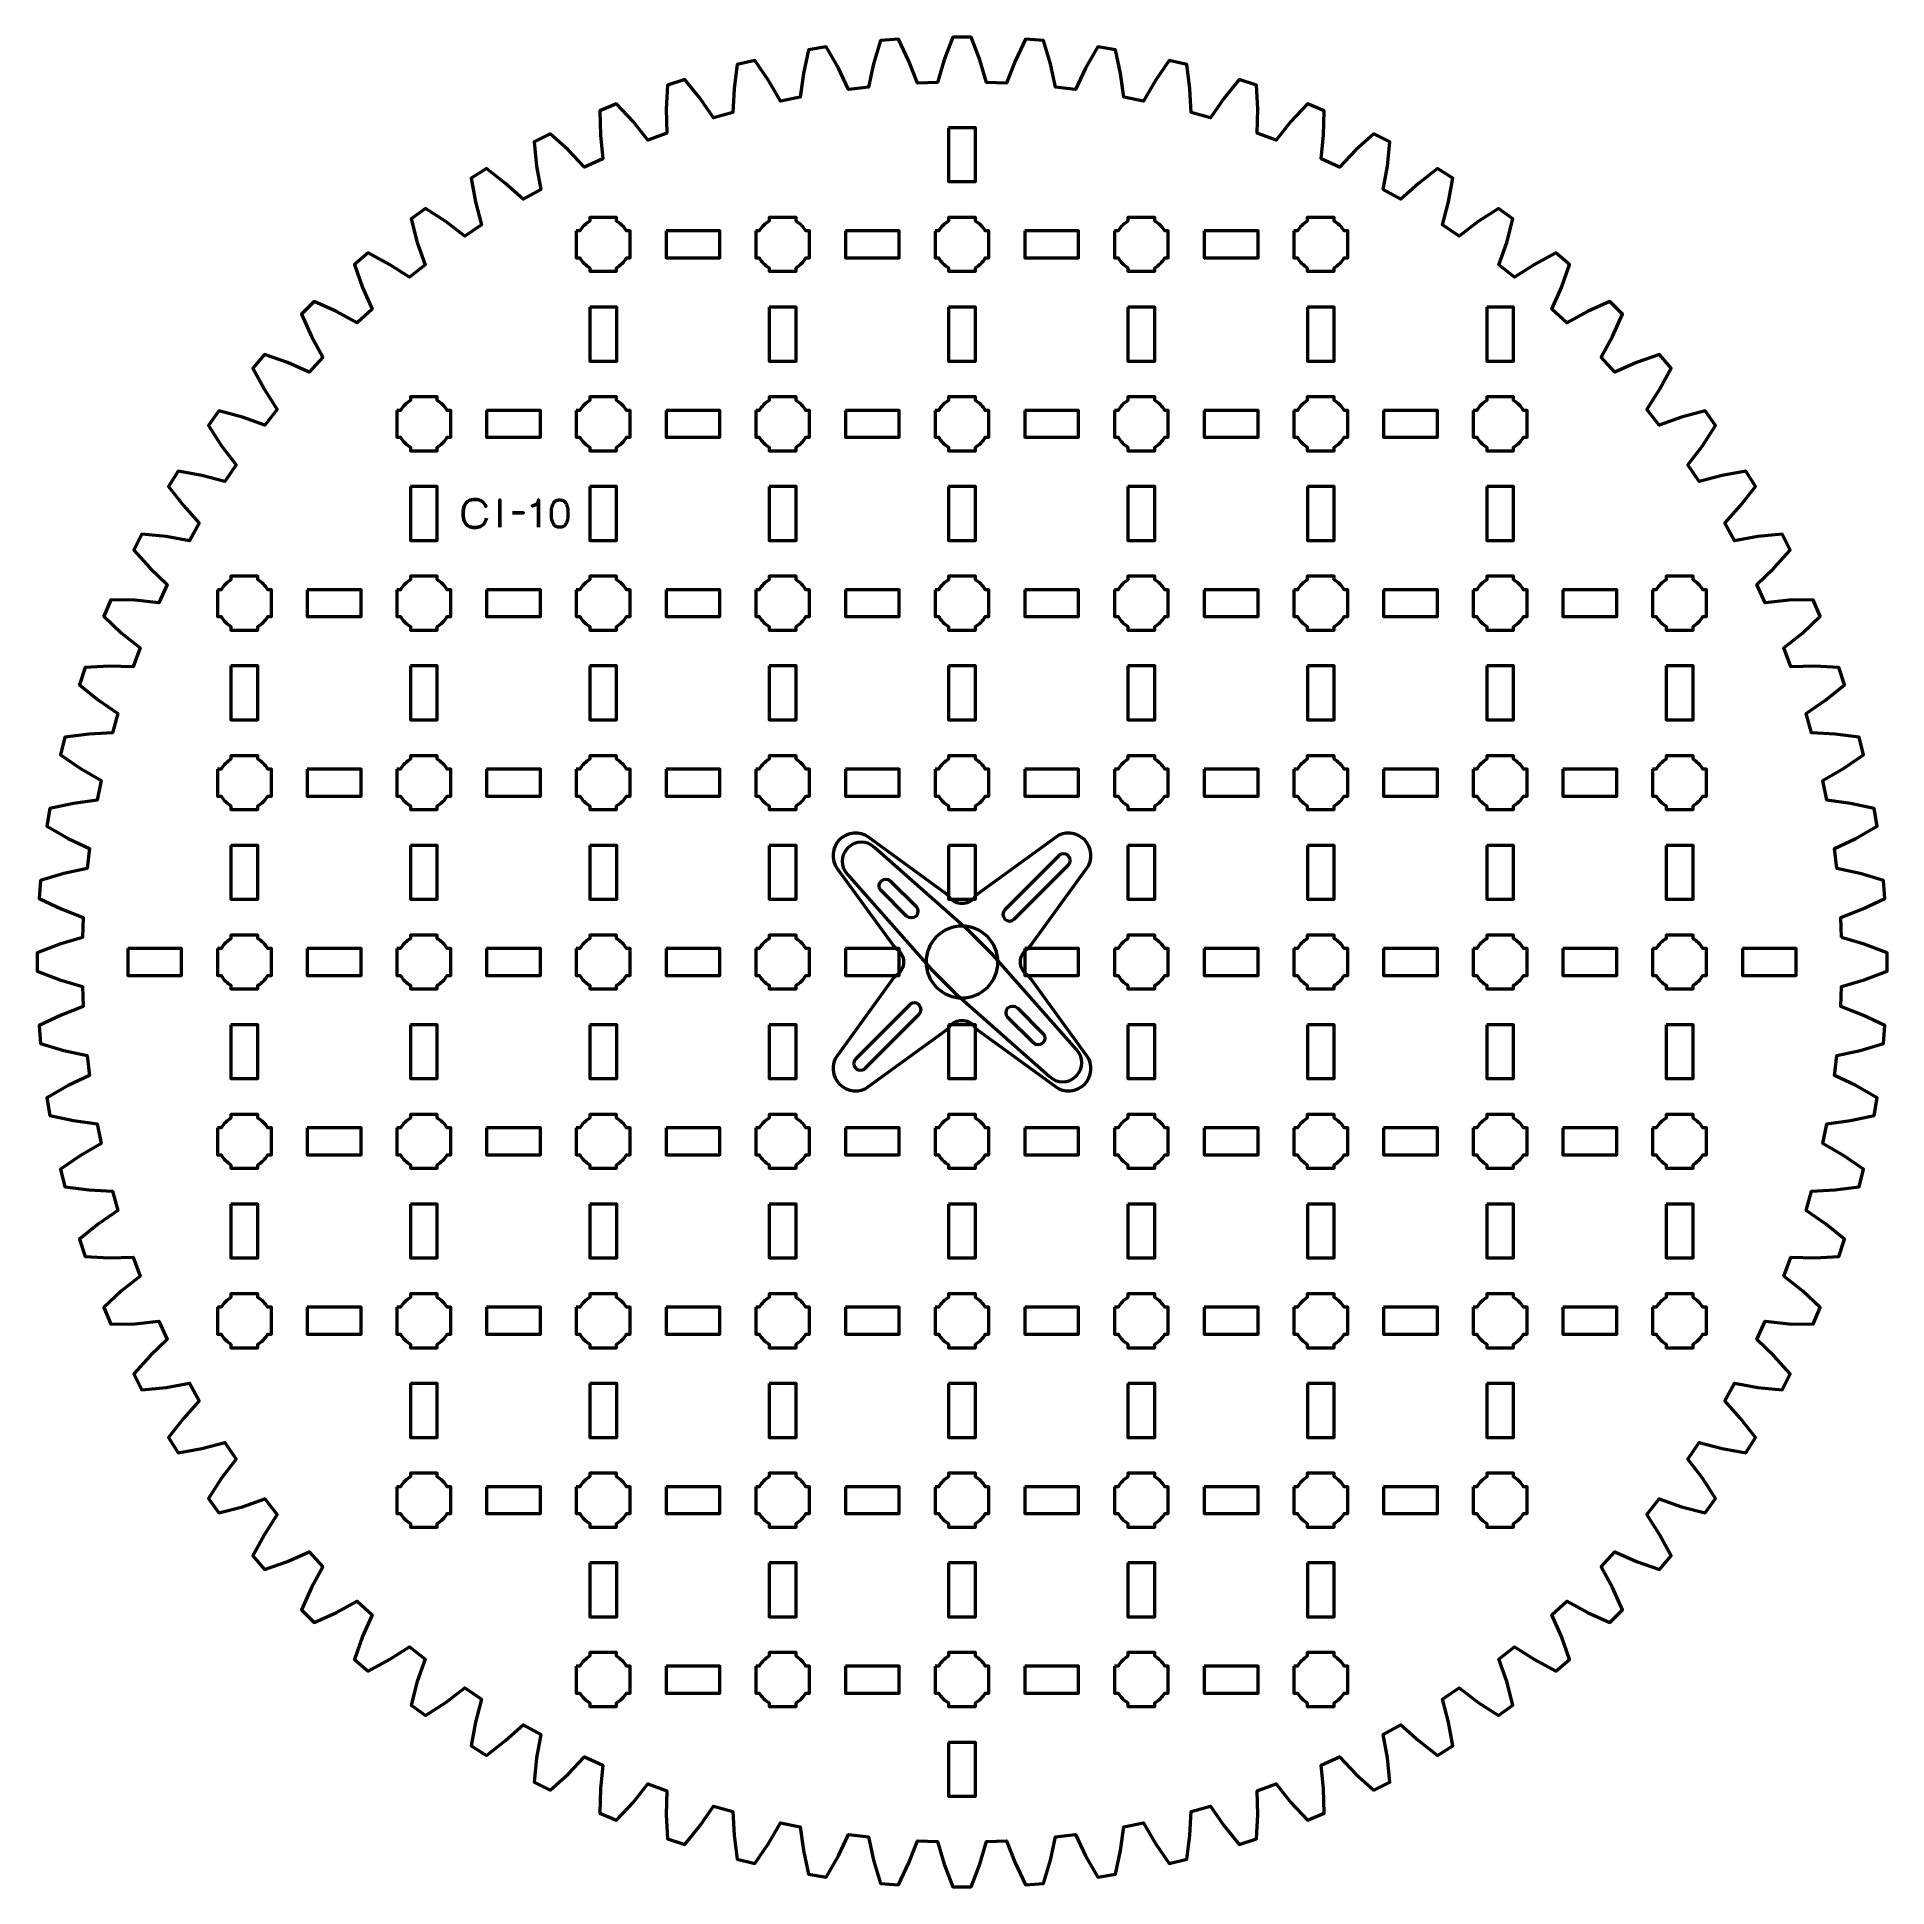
# Model space of a CAD drawing. Header units: centimetres. Extents: x -20.8 to -0.2, y -25.2 to -4.5.
import ezdxf

# ---------------------------------------------------------------- set-up
doc = ezdxf.new("R2010")
doc.units = ezdxf.units.CM
doc.header["$MEASUREMENT"] = 0
doc.layers.add('Layer 1', color=7, linetype='Continuous')

msp = doc.modelspace()

# ---------------------------------------------------------------- linework, layer by layer
at = {"layer": 'Layer 1', "lineweight": 53}
for points, knots in [([(-0.69392, -14.57747), (-0.69392, -14.57747), (-0.4406, -14.65255), (-0.4406, -14.65255), (-0.4406, -14.65255), (-0.4406, -14.65255), (-0.18748, -14.7496), (-0.18748, -14.7496), (-0.18748, -14.7496), (-0.18748, -14.7496), (-0.18748, -14.95061), (-0.18748, -14.95061), (-0.18748, -14.95061), (-0.18748, -14.95061), (-0.4406, -15.04766), (-0.4406, -15.04766), (-0.4406, -15.04766), (-0.4406, -15.04766), (-0.69392, -15.12247), (-0.69392, -15.12247), (-0.69392, -15.12247), (-0.69392, -15.12247), (-0.70275, -15.34764), (-0.70275, -15.34764), (-0.70275, -15.34764), (-0.70275, -15.34764), (-0.456, -15.44237), (-0.456, -15.44237), (-0.456, -15.44237), (-0.456, -15.44237), (-0.21138, -15.55888), (-0.21138, -15.55888), (-0.21138, -15.55888), (-0.21138, -15.55888), (-0.22719, -15.75935), (-0.22719, -15.75935), (-0.22719, -15.75935), (-0.22719, -15.75935), (-0.48707, -15.83629), (-0.48707, -15.83629), (-0.48707, -15.83629), (-0.48707, -15.83629), (-0.74562, -15.89112), (-0.74562, -15.89112), (-0.74562, -15.89112), (-0.74562, -15.89112), (-0.77205, -16.11489), (-0.77205, -16.11489), (-0.77205, -16.11489), (-0.77205, -16.11489), (-0.53359, -16.22854), (-0.53359, -16.22854), (-0.53359, -16.22854), (-0.53359, -16.22854), (-0.2988, -16.36397), (-0.2988, -16.36397), (-0.2988, -16.36397), (-0.2988, -16.36397), (-0.33021, -16.56251), (-0.33021, -16.56251), (-0.33021, -16.56251), (-0.33021, -16.56251), (-0.59533, -16.61881), (-0.59533, -16.61881), (-0.59533, -16.61881), (-0.59533, -16.61881), (-0.85729, -16.65314), (-0.85729, -16.65314), (-0.85729, -16.65314), (-0.85729, -16.65314), (-0.9013, -16.87425), (-0.9013, -16.87425), (-0.9013, -16.87425), (-0.9013, -16.87425), (-0.67249, -17.00622), (-0.67249, -17.00622), (-0.67249, -17.00622), (-0.67249, -17.00622), (-0.44909, -17.15977), (-0.44909, -17.15977), (-0.44909, -17.15977), (-0.44909, -17.15977), (-0.49596, -17.355), (-0.49596, -17.355), (-0.49596, -17.355), (-0.49596, -17.355), (-0.76469, -17.39052), (-0.76469, -17.39052), (-0.76469, -17.39052), (-0.76469, -17.39052), (-1.02842, -17.40425), (-1.02842, -17.40425), (-1.02842, -17.40425), (-1.02842, -17.40425), (-1.08957, -17.62107), (-1.08957, -17.62107), (-1.08957, -17.62107), (-1.08957, -17.62107), (-0.87176, -17.77076), (-0.87176, -17.77076), (-0.87176, -17.77076), (-0.87176, -17.77076), (-0.66127, -17.94115), (-0.66127, -17.94115), (-0.66127, -17.94115), (-0.66127, -17.94115), (-0.7234, -18.13233), (-0.7234, -18.13233), (-0.7234, -18.13233), (-0.7234, -18.13233), (-0.9939, -18.14642), (-0.9939, -18.14642), (-0.9939, -18.14642), (-0.9939, -18.14642), (-1.25804, -18.13945), (-1.25804, -18.13945), (-1.25804, -18.13945), (-1.25804, -18.13945), (-1.33617, -18.35089), (-1.33617, -18.35089), (-1.33617, -18.35089), (-1.33617, -18.35089), (-1.13066, -18.51722), (-1.13066, -18.51722), (-1.13066, -18.51722), (-1.13066, -18.51722), (-0.93409, -18.70356), (-0.93409, -18.70356), (-0.93409, -18.70356), (-0.93409, -18.70356), (-1.01109, -18.88937), (-1.01109, -18.88937), (-1.01109, -18.88937), (-1.01109, -18.88937), (-1.28193, -18.8822), (-1.28193, -18.8822), (-1.28193, -18.8822), (-1.28193, -18.8822), (-1.54468, -18.85445), (-1.54468, -18.85445), (-1.54468, -18.85445), (-1.54468, -18.85445), (-1.63902, -19.05912), (-1.63902, -19.05912), (-1.63902, -19.05912), (-1.63902, -19.05912), (-1.44729, -19.24087), (-1.44729, -19.24087), (-1.44729, -19.24087), (-1.44729, -19.24087), (-1.26593, -19.44227), (-1.26593, -19.44227), (-1.26593, -19.44227), (-1.26593, -19.44227), (-1.35716, -19.62132), (-1.35716, -19.62132), (-1.35716, -19.62132), (-1.35716, -19.62132), (-1.62667, -19.59297), (-1.62667, -19.59297), (-1.62667, -19.59297), (-1.62667, -19.59297), (-1.88635, -19.54471), (-1.88635, -19.54471), (-1.88635, -19.54471), (-1.88635, -19.54471), (-1.99655, -19.74133), (-1.99655, -19.74133), (-1.99655, -19.74133), (-1.99655, -19.74133), (-1.81963, -19.9377), (-1.81963, -19.9377), (-1.81963, -19.9377), (-1.81963, -19.9377), (-1.65467, -20.15263), (-1.65467, -20.15263), (-1.65467, -20.15263), (-1.65467, -20.15263), (-1.75963, -20.32396), (-1.75963, -20.32396), (-1.75963, -20.32396), (-1.75963, -20.32396), (-2.02603, -20.27459), (-2.02603, -20.27459), (-2.02603, -20.27459), (-2.02603, -20.27459), (-2.28127, -20.20607), (-2.28127, -20.20607), (-2.28127, -20.20607), (-2.28127, -20.20607), (-2.40647, -20.3934), (-2.40647, -20.3934), (-2.40647, -20.3934), (-2.40647, -20.3934), (-2.24561, -20.60311), (-2.24561, -20.60311), (-2.24561, -20.60311), (-2.24561, -20.60311), (-2.09799, -20.8302), (-2.09799, -20.8302), (-2.09799, -20.8302), (-2.09799, -20.8302), (-2.21608, -20.99284), (-2.21608, -20.99284), (-2.21608, -20.99284), (-2.21608, -20.99284), (-2.47788, -20.9226), (-2.47788, -20.9226), (-2.47788, -20.9226), (-2.47788, -20.9226), (-2.72696, -20.83445), (-2.72696, -20.83445), (-2.72696, -20.83445), (-2.72696, -20.83445), (-2.86642, -21.01136), (-2.86642, -21.01136), (-2.86642, -21.01136), (-2.86642, -21.01136), (-2.7225, -21.23303), (-2.7225, -21.23303), (-2.7225, -21.23303), (-2.7225, -21.23303), (-2.59306, -21.47107), (-2.59306, -21.47107), (-2.59306, -21.47107), (-2.59306, -21.47107), (-2.72365, -21.62388), (-2.72365, -21.62388), (-2.72365, -21.62388), (-2.72365, -21.62388), (-2.97908, -21.53341), (-2.97908, -21.53341), (-2.97908, -21.53341), (-2.97908, -21.53341), (-3.22046, -21.42574), (-3.22046, -21.42574), (-3.22046, -21.42574), (-3.22046, -21.42574), (-3.37346, -21.59129), (-3.37346, -21.59129), (-3.37346, -21.59129), (-3.37346, -21.59129), (-3.24727, -21.82356), (-3.24727, -21.82356), (-3.24727, -21.82356), (-3.24727, -21.82356), (-3.13689, -22.07109), (-3.13689, -22.07109), (-3.13689, -22.07109), (-3.13689, -22.07109), (-3.27907, -22.2131), (-3.27907, -22.2131), (-3.27907, -22.2131), (-3.27907, -22.2131), (-3.52661, -22.1029), (-3.52661, -22.1029), (-3.52661, -22.1029), (-3.52661, -22.1029), (-3.75869, -21.97676), (-3.75869, -21.97676), (-3.75869, -21.97676), (-3.75869, -21.97676), (-3.92424, -22.12973), (-3.92424, -22.12973), (-3.92424, -22.12973), (-3.92424, -22.12973), (-3.81677, -22.37109), (-3.81677, -22.37109), (-3.81677, -22.37109), (-3.81677, -22.37109), (-3.72629, -22.62653), (-3.72629, -22.62653), (-3.72629, -22.62653), (-3.72629, -22.62653), (-3.8791, -22.75691), (-3.8791, -22.75691), (-3.8791, -22.75691), (-3.8791, -22.75691), (-4.11716, -22.62766), (-4.11716, -22.62766), (-4.11716, -22.62766), (-4.11716, -22.62766), (-4.33866, -22.48374), (-4.33866, -22.48374), (-4.33866, -22.48374), (-4.33866, -22.48374), (-4.51572, -22.62302), (-4.51572, -22.62302), (-4.51572, -22.62302), (-4.51572, -22.62302), (-4.42737, -22.87229), (-4.42737, -22.87229), (-4.42737, -22.87229), (-4.42737, -22.87229), (-4.35719, -23.1339), (-4.35719, -23.1339), (-4.35719, -23.1339), (-4.35719, -23.1339), (-4.51977, -23.25199), (-4.51977, -23.25199), (-4.51977, -23.25199), (-4.51977, -23.25199), (-4.74706, -23.10442), (-4.74706, -23.10442), (-4.74706, -23.10442), (-4.74706, -23.10442), (-4.95657, -22.9435), (-4.95657, -22.9435), (-4.95657, -22.9435), (-4.95657, -22.9435), (-5.1439, -23.06871), (-5.1439, -23.06871), (-5.1439, -23.06871), (-5.1439, -23.06871), (-5.0756, -23.32395), (-5.0756, -23.32395), (-5.0756, -23.32395), (-5.0756, -23.32395), (-5.02601, -23.59035), (-5.02601, -23.59035), (-5.02601, -23.59035), (-5.02601, -23.59035), (-5.19734, -23.6953), (-5.19734, -23.6953), (-5.19734, -23.6953), (-5.19734, -23.6953), (-5.41248, -23.5304), (-5.41248, -23.5304), (-5.41248, -23.5304), (-5.41248, -23.5304), (-5.60865, -23.35348), (-5.60865, -23.35348), (-5.60865, -23.35348), (-5.60865, -23.35348), (-5.80526, -23.46362), (-5.80526, -23.46362), (-5.80526, -23.46362), (-5.80526, -23.46362), (-5.75702, -23.7235), (-5.75702, -23.7235), (-5.75702, -23.7235), (-5.75702, -23.7235), (-5.72867, -23.99282), (-5.72867, -23.99282), (-5.72867, -23.99282), (-5.72867, -23.99282), (-5.9079, -24.0841), (-5.9079, -24.0841), (-5.9079, -24.0841), (-5.9079, -24.0841), (-6.1091, -23.90274), (-6.1091, -23.90274), (-6.1091, -23.90274), (-6.1091, -23.90274), (-6.29106, -23.71115), (-6.29106, -23.71115), (-6.29106, -23.71115), (-6.29106, -23.71115), (-6.49553, -23.80529), (-6.49553, -23.80529), (-6.49553, -23.80529), (-6.49553, -23.80529), (-6.46797, -24.06824), (-6.46797, -24.06824), (-6.46797, -24.06824), (-6.46797, -24.06824), (-6.46081, -24.33914), (-6.46081, -24.33914), (-6.46081, -24.33914), (-6.46081, -24.33914), (-6.64641, -24.41588), (-6.64641, -24.41588), (-6.64641, -24.41588), (-6.64641, -24.41588), (-6.83295, -24.21932), (-6.83295, -24.21932), (-6.83295, -24.21932), (-6.83295, -24.21932), (-6.99929, -24.01406), (-6.99929, -24.01406), (-6.99929, -24.01406), (-6.99929, -24.01406), (-7.21053, -24.09199), (-7.21053, -24.09199), (-7.21053, -24.09199), (-7.21053, -24.09199), (-7.20357, -24.35608), (-7.20357, -24.35608), (-7.20357, -24.35608), (-7.20357, -24.35608), (-7.21764, -24.62678), (-7.21764, -24.62678), (-7.21764, -24.62678), (-7.21764, -24.62678), (-7.40888, -24.68891), (-7.40888, -24.68891), (-7.40888, -24.68891), (-7.40888, -24.68891), (-7.57941, -24.47821), (-7.57941, -24.47821), (-7.57941, -24.47821), (-7.57941, -24.47821), (-7.72892, -24.26041), (-7.72892, -24.26041), (-7.72892, -24.26041), (-7.72892, -24.26041), (-7.94578, -24.32155), (-7.94578, -24.32155), (-7.94578, -24.32155), (-7.94578, -24.32155), (-7.95967, -24.58549), (-7.95967, -24.58549), (-7.95967, -24.58549), (-7.95967, -24.58549), (-7.99497, -24.85401), (-7.99497, -24.85401), (-7.99497, -24.85401), (-7.99497, -24.85401), (-8.1904, -24.90108), (-8.1904, -24.90108), (-8.1904, -24.90108), (-8.1904, -24.90108), (-8.34376, -24.6777), (-8.34376, -24.6777), (-8.34376, -24.6777), (-8.34376, -24.6777), (-8.47592, -24.44888), (-8.47592, -24.44888), (-8.47592, -24.44888), (-8.47592, -24.44888), (-8.69684, -24.49269), (-8.69684, -24.49269), (-8.69684, -24.49269), (-8.69684, -24.49269), (-8.73136, -24.7547), (-8.73136, -24.7547), (-8.73136, -24.7547), (-8.73136, -24.7547), (-8.78751, -25.01976), (-8.78751, -25.01976), (-8.78751, -25.01976), (-8.78751, -25.01976), (-8.98601, -25.05123), (-8.98601, -25.05123), (-8.98601, -25.05123), (-8.98601, -25.05123), (-9.12143, -24.81663), (-9.12143, -24.81663), (-9.12143, -24.81663), (-9.12143, -24.81663), (-9.23528, -24.57798), (-9.23528, -24.57798), (-9.23528, -24.57798), (-9.23528, -24.57798), (-9.45886, -24.6046), (-9.45886, -24.6046), (-9.45886, -24.6046), (-9.45886, -24.6046), (-9.51388, -24.8631), (-9.51388, -24.8631), (-9.51388, -24.8631), (-9.51388, -24.8631), (-9.59082, -25.12279), (-9.59082, -25.12279), (-9.59082, -25.12279), (-9.59082, -25.12279), (-9.7911, -25.13859), (-9.7911, -25.13859), (-9.7911, -25.13859), (-9.7911, -25.13859), (-9.90761, -24.89397), (-9.90761, -24.89397), (-9.90761, -24.89397), (-9.90761, -24.89397), (-10.00234, -24.64722), (-10.00234, -24.64722), (-10.00234, -24.64722), (-10.00234, -24.64722), (-10.2275, -24.65611), (-10.2275, -24.65611), (-10.2275, -24.65611), (-10.2275, -24.65611), (-10.30252, -24.90958), (-10.30252, -24.90958), (-10.30252, -24.90958), (-10.30252, -24.90958), (-10.39957, -25.1625), (-10.39957, -25.1625), (-10.39957, -25.1625), (-10.39957, -25.1625), (-10.60043, -25.1625), (-10.60043, -25.1625), (-10.60043, -25.1625), (-10.60043, -25.1625), (-10.69763, -24.90958), (-10.69763, -24.90958), (-10.69763, -24.90958), (-10.69763, -24.90958), (-10.7725, -24.65611), (-10.7725, -24.65611), (-10.7725, -24.65611), (-10.7725, -24.65611), (-10.99767, -24.64722), (-10.99767, -24.64722), (-10.99767, -24.64722), (-10.99767, -24.64722), (-11.09239, -24.89397), (-11.09239, -24.89397), (-11.09239, -24.89397), (-11.09239, -24.89397), (-11.20891, -25.13859), (-11.20891, -25.13859), (-11.20891, -25.13859), (-11.20891, -25.13859), (-11.40938, -25.12279), (-11.40938, -25.12279), (-11.40938, -25.12279), (-11.40938, -25.12279), (-11.48613, -24.8631), (-11.48613, -24.8631), (-11.48613, -24.8631), (-11.48613, -24.8631), (-11.54115, -24.6046), (-11.54115, -24.6046), (-11.54115, -24.6046), (-11.54115, -24.6046), (-11.76492, -24.57798), (-11.76492, -24.57798), (-11.76492, -24.57798), (-11.76492, -24.57798), (-11.87857, -24.81663), (-11.87857, -24.81663), (-11.87857, -24.81663), (-11.87857, -24.81663), (-12.01399, -25.05123), (-12.01399, -25.05123), (-12.01399, -25.05123), (-12.01399, -25.05123), (-12.21249, -25.01976), (-12.21249, -25.01976), (-12.21249, -25.01976), (-12.21249, -25.01976), (-12.26884, -24.7547), (-12.26884, -24.7547), (-12.26884, -24.7547), (-12.26884, -24.7547), (-12.30316, -24.49269), (-12.30316, -24.49269), (-12.30316, -24.49269), (-12.30316, -24.49269), (-12.52428, -24.44888), (-12.52428, -24.44888), (-12.52428, -24.44888), (-12.52428, -24.44888), (-12.65624, -24.6777), (-12.65624, -24.6777), (-12.65624, -24.6777), (-12.65624, -24.6777), (-12.8098, -24.90108), (-12.8098, -24.90108), (-12.8098, -24.90108), (-12.8098, -24.90108), (-13.00503, -24.85401), (-13.00503, -24.85401), (-13.00503, -24.85401), (-13.00503, -24.85401), (-13.04035, -24.58549), (-13.04035, -24.58549), (-13.04035, -24.58549), (-13.04035, -24.58549), (-13.05422, -24.32155), (-13.05422, -24.32155), (-13.05422, -24.32155), (-13.05422, -24.32155), (-13.27108, -24.26041), (-13.27108, -24.26041), (-13.27108, -24.26041), (-13.27108, -24.26041), (-13.42059, -24.47821), (-13.42059, -24.47821), (-13.42059, -24.47821), (-13.42059, -24.47821), (-13.59112, -24.68891), (-13.59112, -24.68891), (-13.59112, -24.68891), (-13.59112, -24.68891), (-13.78231, -24.62678), (-13.78231, -24.62678), (-13.78231, -24.62678), (-13.78231, -24.62678), (-13.79643, -24.35608), (-13.79643, -24.35608), (-13.79643, -24.35608), (-13.79643, -24.35608), (-13.78947, -24.09199), (-13.78947, -24.09199), (-13.78947, -24.09199), (-13.78947, -24.09199), (-14.0009, -24.01406), (-14.0009, -24.01406), (-14.0009, -24.01406), (-14.0009, -24.01406), (-14.16719, -24.21932), (-14.16719, -24.21932), (-14.16719, -24.21932), (-14.16719, -24.21932), (-14.35359, -24.41588), (-14.35359, -24.41588), (-14.35359, -24.41588), (-14.35359, -24.41588), (-14.5394, -24.33914), (-14.5394, -24.33914), (-14.5394, -24.33914), (-14.5394, -24.33914), (-14.53203, -24.06824), (-14.53203, -24.06824), (-14.53203, -24.06824), (-14.53203, -24.06824), (-14.50448, -23.80529), (-14.50448, -23.80529), (-14.50448, -23.80529), (-14.50448, -23.80529), (-14.70915, -23.71115), (-14.70915, -23.71115), (-14.70915, -23.71115), (-14.70915, -23.71115), (-14.8909, -23.90274), (-14.8909, -23.90274), (-14.8909, -23.90274), (-14.8909, -23.90274), (-15.0923, -24.0841), (-15.0923, -24.0841), (-15.0923, -24.0841), (-15.0923, -24.0841), (-15.27133, -23.99282), (-15.27133, -23.99282), (-15.27133, -23.99282), (-15.27133, -23.99282), (-15.24298, -23.7235), (-15.24298, -23.7235), (-15.24298, -23.7235), (-15.24298, -23.7235), (-15.19474, -23.46362), (-15.19474, -23.46362), (-15.19474, -23.46362), (-15.19474, -23.46362), (-15.39135, -23.35348), (-15.39135, -23.35348), (-15.39135, -23.35348), (-15.39135, -23.35348), (-15.58772, -23.5304), (-15.58772, -23.5304), (-15.58772, -23.5304), (-15.58772, -23.5304), (-15.80266, -23.6953), (-15.80266, -23.6953), (-15.80266, -23.6953), (-15.80266, -23.6953), (-15.97395, -23.59035), (-15.97395, -23.59035), (-15.97395, -23.59035), (-15.97395, -23.59035), (-15.92456, -23.32395), (-15.92456, -23.32395), (-15.92456, -23.32395), (-15.92456, -23.32395), (-15.8561, -23.06871), (-15.8561, -23.06871), (-15.8561, -23.06871), (-15.8561, -23.06871), (-16.04343, -22.9435), (-16.04343, -22.9435), (-16.04343, -22.9435), (-16.04343, -22.9435), (-16.25314, -23.10442), (-16.25314, -23.10442), (-16.25314, -23.10442), (-16.25314, -23.10442), (-16.48018, -23.25199), (-16.48018, -23.25199), (-16.48018, -23.25199), (-16.48018, -23.25199), (-16.64281, -23.1339), (-16.64281, -23.1339), (-16.64281, -23.1339), (-16.64281, -23.1339), (-16.57263, -22.87229), (-16.57263, -22.87229), (-16.57263, -22.87229), (-16.57263, -22.87229), (-16.48443, -22.62302), (-16.48443, -22.62302), (-16.48443, -22.62302), (-16.48443, -22.62302), (-16.66134, -22.48374), (-16.66134, -22.48374), (-16.66134, -22.48374), (-16.66134, -22.48374), (-16.88284, -22.62766), (-16.88284, -22.62766), (-16.88284, -22.62766), (-16.88284, -22.62766), (-17.1211, -22.75691), (-17.1211, -22.75691), (-17.1211, -22.75691), (-17.1211, -22.75691), (-17.27391, -22.62653), (-17.27391, -22.62653), (-17.27391, -22.62653), (-17.27391, -22.62653), (-17.18342, -22.37109), (-17.18342, -22.37109), (-17.18342, -22.37109), (-17.18342, -22.37109), (-17.07576, -22.12973), (-17.07576, -22.12973), (-17.07576, -22.12973), (-17.07576, -22.12973), (-17.24131, -21.97676), (-17.24131, -21.97676), (-17.24131, -21.97676), (-17.24131, -21.97676), (-17.47339, -22.1029), (-17.47339, -22.1029), (-17.47339, -22.1029), (-17.47339, -22.1029), (-17.72093, -22.2131), (-17.72093, -22.2131), (-17.72093, -22.2131), (-17.72093, -22.2131), (-17.86307, -22.07109), (-17.86307, -22.07109), (-17.86307, -22.07109), (-17.86307, -22.07109), (-17.75293, -21.82356), (-17.75293, -21.82356), (-17.75293, -21.82356), (-17.75293, -21.82356), (-17.62675, -21.59129), (-17.62675, -21.59129), (-17.62675, -21.59129), (-17.62675, -21.59129), (-17.77956, -21.42574), (-17.77956, -21.42574), (-17.77956, -21.42574), (-17.77956, -21.42574), (-18.02111, -21.53341), (-18.02111, -21.53341), (-18.02111, -21.53341), (-18.02111, -21.53341), (-18.27656, -21.62388), (-18.27656, -21.62388), (-18.27656, -21.62388), (-18.27656, -21.62388), (-18.40694, -21.47107), (-18.40694, -21.47107), (-18.40694, -21.47107), (-18.40694, -21.47107), (-18.2775, -21.23303), (-18.2775, -21.23303), (-18.2775, -21.23303), (-18.2775, -21.23303), (-18.13358, -21.01136), (-18.13358, -21.01136), (-18.13358, -21.01136), (-18.13358, -21.01136), (-18.27304, -20.83445), (-18.27304, -20.83445), (-18.27304, -20.83445), (-18.27304, -20.83445), (-18.52212, -20.9226), (-18.52212, -20.9226), (-18.52212, -20.9226), (-18.52212, -20.9226), (-18.78392, -20.99284), (-18.78392, -20.99284), (-18.78392, -20.99284), (-18.78392, -20.99284), (-18.90201, -20.8302), (-18.90201, -20.8302), (-18.90201, -20.8302), (-18.90201, -20.8302), (-18.75439, -20.60311), (-18.75439, -20.60311), (-18.75439, -20.60311), (-18.75439, -20.60311), (-18.59353, -20.3934), (-18.59353, -20.3934), (-18.59353, -20.3934), (-18.59353, -20.3934), (-18.71873, -20.20607), (-18.71873, -20.20607), (-18.71873, -20.20607), (-18.71873, -20.20607), (-18.97397, -20.27459), (-18.97397, -20.27459), (-18.97397, -20.27459), (-18.97397, -20.27459), (-19.24037, -20.32396), (-19.24037, -20.32396), (-19.24037, -20.32396), (-19.24037, -20.32396), (-19.34533, -20.15263), (-19.34533, -20.15263), (-19.34533, -20.15263), (-19.34533, -20.15263), (-19.18037, -19.9377), (-19.18037, -19.9377), (-19.18037, -19.9377), (-19.18037, -19.9377), (-19.00345, -19.74133), (-19.00345, -19.74133), (-19.00345, -19.74133), (-19.00345, -19.74133), (-19.11365, -19.54471), (-19.11365, -19.54471), (-19.11365, -19.54471), (-19.11365, -19.54471), (-19.37333, -19.59297), (-19.37333, -19.59297), (-19.37333, -19.59297), (-19.37333, -19.59297), (-19.64285, -19.62132), (-19.64285, -19.62132), (-19.64285, -19.62132), (-19.64285, -19.62132), (-19.73407, -19.44227), (-19.73407, -19.44227), (-19.73407, -19.44227), (-19.73407, -19.44227), (-19.55271, -19.24087), (-19.55271, -19.24087), (-19.55271, -19.24087), (-19.55271, -19.24087), (-19.36114, -19.05912), (-19.36114, -19.05912), (-19.36114, -19.05912), (-19.36114, -19.05912), (-19.45532, -18.85445), (-19.45532, -18.85445), (-19.45532, -18.85445), (-19.45532, -18.85445), (-19.71826, -18.8822), (-19.71826, -18.8822), (-19.71826, -18.8822), (-19.71826, -18.8822), (-19.98911, -18.88937), (-19.98911, -18.88937), (-19.98911, -18.88937), (-19.98911, -18.88937), (-20.06591, -18.70356), (-20.06591, -18.70356), (-20.06591, -18.70356), (-20.06591, -18.70356), (-19.86934, -18.51722), (-19.86934, -18.51722), (-19.86934, -18.51722), (-19.86934, -18.51722), (-19.66403, -18.35089), (-19.66403, -18.35089), (-19.66403, -18.35089), (-19.66403, -18.35089), (-19.74197, -18.13945), (-19.74197, -18.13945), (-19.74197, -18.13945), (-19.74197, -18.13945), (-20.0061, -18.14642), (-20.0061, -18.14642), (-20.0061, -18.14642), (-20.0061, -18.14642), (-20.27681, -18.13233), (-20.27681, -18.13233), (-20.27681, -18.13233), (-20.27681, -18.13233), (-20.33888, -17.94115), (-20.33888, -17.94115), (-20.33888, -17.94115), (-20.33888, -17.94115), (-20.12824, -17.77076), (-20.12824, -17.77076), (-20.12824, -17.77076), (-20.12824, -17.77076), (-19.91044, -17.62107), (-19.91044, -17.62107), (-19.91044, -17.62107), (-19.91044, -17.62107), (-19.97158, -17.40425), (-19.97158, -17.40425), (-19.97158, -17.40425), (-19.97158, -17.40425), (-20.23551, -17.39052), (-20.23551, -17.39052), (-20.23551, -17.39052), (-20.23551, -17.39052), (-20.50404, -17.355), (-20.50404, -17.355), (-20.50404, -17.355), (-20.50404, -17.355), (-20.55091, -17.15977), (-20.55091, -17.15977), (-20.55091, -17.15977), (-20.55091, -17.15977), (-20.32773, -17.00622), (-20.32773, -17.00622), (-20.32773, -17.00622), (-20.32773, -17.00622), (-20.09891, -16.87425), (-20.09891, -16.87425), (-20.09891, -16.87425), (-20.09891, -16.87425), (-20.14272, -16.65314), (-20.14272, -16.65314), (-20.14272, -16.65314), (-20.14272, -16.65314), (-20.40467, -16.61881), (-20.40467, -16.61881), (-20.40467, -16.61881), (-20.40467, -16.61881), (-20.66979, -16.56251), (-20.66979, -16.56251), (-20.66979, -16.56251), (-20.66979, -16.56251), (-20.7012, -16.36397), (-20.7012, -16.36397), (-20.7012, -16.36397), (-20.7012, -16.36397), (-20.46661, -16.22854), (-20.46661, -16.22854), (-20.46661, -16.22854), (-20.46661, -16.22854), (-20.22796, -16.11489), (-20.22796, -16.11489), (-20.22796, -16.11489), (-20.22796, -16.11489), (-20.25458, -15.89112), (-20.25458, -15.89112), (-20.25458, -15.89112), (-20.25458, -15.89112), (-20.51293, -15.83629), (-20.51293, -15.83629), (-20.51293, -15.83629), (-20.51293, -15.83629), (-20.77281, -15.75935), (-20.77281, -15.75935), (-20.77281, -15.75935), (-20.77281, -15.75935), (-20.78862, -15.55888), (-20.78862, -15.55888), (-20.78862, -15.55888), (-20.78862, -15.55888), (-20.544, -15.44237), (-20.544, -15.44237), (-20.544, -15.44237), (-20.544, -15.44237), (-20.29725, -15.34764), (-20.29725, -15.34764), (-20.29725, -15.34764), (-20.29725, -15.34764), (-20.3061, -15.12247), (-20.3061, -15.12247), (-20.3061, -15.12247), (-20.3061, -15.12247), (-20.55961, -15.04766), (-20.55961, -15.04766), (-20.55961, -15.04766), (-20.55961, -15.04766), (-20.81252, -14.95061), (-20.81252, -14.95061), (-20.81252, -14.95061), (-20.81252, -14.95061), (-20.81252, -14.7496), (-20.81252, -14.7496), (-20.81252, -14.7496), (-20.81252, -14.7496), (-20.55961, -14.65255), (-20.55961, -14.65255), (-20.55961, -14.65255), (-20.55961, -14.65255), (-20.3061, -14.57747), (-20.3061, -14.57747), (-20.3061, -14.57747), (-20.3061, -14.57747), (-20.29725, -14.35236), (-20.29725, -14.35236), (-20.29725, -14.35236), (-20.29725, -14.35236), (-20.544, -14.25778), (-20.544, -14.25778), (-20.544, -14.25778), (-20.544, -14.25778), (-20.78862, -14.14107), (-20.78862, -14.14107), (-20.78862, -14.14107), (-20.78862, -14.14107), (-20.77281, -13.94085), (-20.77281, -13.94085), (-20.77281, -13.94085), (-20.77281, -13.94085), (-20.51293, -13.86385), (-20.51293, -13.86385), (-20.51293, -13.86385), (-20.51293, -13.86385), (-20.25458, -13.80888), (-20.25458, -13.80888), (-20.25458, -13.80888), (-20.25458, -13.80888), (-20.22796, -13.58525), (-20.22796, -13.58525), (-20.22796, -13.58525), (-20.22796, -13.58525), (-20.46661, -13.47145), (-20.46661, -13.47145), (-20.46661, -13.47145), (-20.46661, -13.47145), (-20.7012, -13.33599), (-20.7012, -13.33599), (-20.7012, -13.33599), (-20.7012, -13.33599), (-20.66979, -13.13769), (-20.66979, -13.13769), (-20.66979, -13.13769), (-20.66979, -13.13769), (-20.40467, -13.08133), (-20.40467, -13.08133), (-20.40467, -13.08133), (-20.40467, -13.08133), (-20.14272, -13.04681), (-20.14272, -13.04681), (-20.14272, -13.04681), (-20.14272, -13.04681), (-20.09891, -12.8259), (-20.09891, -12.8259), (-20.09891, -12.8259), (-20.09891, -12.8259), (-20.32773, -12.69378), (-20.32773, -12.69378), (-20.32773, -12.69378), (-20.32773, -12.69378), (-20.55091, -12.54039), (-20.55091, -12.54039), (-20.55091, -12.54039), (-20.55091, -12.54039), (-20.50404, -12.34495), (-20.50404, -12.34495), (-20.50404, -12.34495), (-20.50404, -12.34495), (-20.23551, -12.30964), (-20.23551, -12.30964), (-20.23551, -12.30964), (-20.23551, -12.30964), (-19.97158, -12.29575), (-19.97158, -12.29575), (-19.97158, -12.29575), (-19.97158, -12.29575), (-19.91044, -12.07909), (-19.91044, -12.07909), (-19.91044, -12.07909), (-19.91044, -12.07909), (-20.12824, -11.92938), (-20.12824, -11.92938), (-20.12824, -11.92938), (-20.12824, -11.92938), (-20.33888, -11.75885), (-20.33888, -11.75885), (-20.33888, -11.75885), (-20.33888, -11.75885), (-20.27681, -11.56767), (-20.27681, -11.56767), (-20.27681, -11.56767), (-20.27681, -11.56767), (-20.0061, -11.5536), (-20.0061, -11.5536), (-20.0061, -11.5536), (-20.0061, -11.5536), (-19.74197, -11.5605), (-19.74197, -11.5605), (-19.74197, -11.5605), (-19.74197, -11.5605), (-19.66403, -11.34927), (-19.66403, -11.34927), (-19.66403, -11.34927), (-19.66403, -11.34927), (-19.86934, -11.18297), (-19.86934, -11.18297), (-19.86934, -11.18297), (-19.86934, -11.18297), (-20.06591, -10.99638), (-20.06591, -10.99638), (-20.06591, -10.99638), (-20.06591, -10.99638), (-19.98911, -10.81083), (-19.98911, -10.81083), (-19.98911, -10.81083), (-19.98911, -10.81083), (-19.71826, -10.81794), (-19.71826, -10.81794), (-19.71826, -10.81794), (-19.71826, -10.81794), (-19.45532, -10.84555), (-19.45532, -10.84555), (-19.45532, -10.84555), (-19.45532, -10.84555), (-19.36114, -10.64103), (-19.36114, -10.64103), (-19.36114, -10.64103), (-19.36114, -10.64103), (-19.55271, -10.45908), (-19.55271, -10.45908), (-19.55271, -10.45908), (-19.55271, -10.45908), (-19.73407, -10.25787), (-19.73407, -10.25787), (-19.73407, -10.25787), (-19.73407, -10.25787), (-19.64285, -10.07884), (-19.64285, -10.07884), (-19.64285, -10.07884), (-19.64285, -10.07884), (-19.37333, -10.10719), (-19.37333, -10.10719), (-19.37333, -10.10719), (-19.37333, -10.10719), (-19.11365, -10.15525), (-19.11365, -10.15525), (-19.11365, -10.15525), (-19.11365, -10.15525), (-19.00345, -9.95887), (-19.00345, -9.95887), (-19.00345, -9.95887), (-19.00345, -9.95887), (-19.18037, -9.76245), (-19.18037, -9.76245), (-19.18037, -9.76245), (-19.18037, -9.76245), (-19.34533, -9.54751), (-19.34533, -9.54751), (-19.34533, -9.54751), (-19.34533, -9.54751), (-19.24037, -9.37623), (-19.24037, -9.37623), (-19.24037, -9.37623), (-19.24037, -9.37623), (-18.97397, -9.42562), (-18.97397, -9.42562), (-18.97397, -9.42562), (-18.97397, -9.42562), (-18.71873, -9.49387), (-18.71873, -9.49387), (-18.71873, -9.49387), (-18.71873, -9.49387), (-18.59353, -9.30654), (-18.59353, -9.30654), (-18.59353, -9.30654), (-18.59353, -9.30654), (-18.75439, -9.09703), (-18.75439, -9.09703), (-18.75439, -9.09703), (-18.75439, -9.09703), (-18.90201, -8.8698), (-18.90201, -8.8698), (-18.90201, -8.8698), (-18.90201, -8.8698), (-18.78392, -8.70716), (-18.78392, -8.70716), (-18.78392, -8.70716), (-18.78392, -8.70716), (-18.52212, -8.7774), (-18.52212, -8.7774), (-18.52212, -8.7774), (-18.52212, -8.7774), (-18.27304, -8.86575), (-18.27304, -8.86575), (-18.27304, -8.86575), (-18.27304, -8.86575), (-18.13358, -8.68864), (-18.13358, -8.68864), (-18.13358, -8.68864), (-18.13358, -8.68864), (-18.2775, -8.46713), (-18.2775, -8.46713), (-18.2775, -8.46713), (-18.2775, -8.46713), (-18.40694, -8.22907), (-18.40694, -8.22907), (-18.40694, -8.22907), (-18.40694, -8.22907), (-18.27656, -8.07626), (-18.27656, -8.07626), (-18.27656, -8.07626), (-18.27656, -8.07626), (-18.02111, -8.16674), (-18.02111, -8.16674), (-18.02111, -8.16674), (-18.02111, -8.16674), (-17.77956, -8.27422), (-17.77956, -8.27422), (-17.77956, -8.27422), (-17.77956, -8.27422), (-17.62675, -8.10887), (-17.62675, -8.10887), (-17.62675, -8.10887), (-17.62675, -8.10887), (-17.75293, -7.87659), (-17.75293, -7.87659), (-17.75293, -7.87659), (-17.75293, -7.87659), (-17.86307, -7.6291), (-17.86307, -7.6291), (-17.86307, -7.6291), (-17.86307, -7.6291), (-17.72093, -7.4869), (-17.72093, -7.4869), (-17.72093, -7.4869), (-17.72093, -7.4869), (-17.47339, -7.59724), (-17.47339, -7.59724), (-17.47339, -7.59724), (-17.47339, -7.59724), (-17.24131, -7.72343), (-17.24131, -7.72343), (-17.24131, -7.72343), (-17.24131, -7.72343), (-17.07576, -7.57043), (-17.07576, -7.57043), (-17.07576, -7.57043), (-17.07576, -7.57043), (-17.18342, -7.32907), (-17.18342, -7.32907), (-17.18342, -7.32907), (-17.18342, -7.32907), (-17.27391, -7.07367), (-17.27391, -7.07367), (-17.27391, -7.07367), (-17.27391, -7.07367), (-17.1211, -6.94303), (-17.1211, -6.94303), (-17.1211, -6.94303), (-17.1211, -6.94303), (-16.88284, -7.07249), (-16.88284, -7.07249), (-16.88284, -7.07249), (-16.88284, -7.07249), (-16.66134, -7.21641), (-16.66134, -7.21641), (-16.66134, -7.21641), (-16.66134, -7.21641), (-16.48443, -7.07693), (-16.48443, -7.07693), (-16.48443, -7.07693), (-16.48443, -7.07693), (-16.57263, -6.82787), (-16.57263, -6.82787), (-16.57263, -6.82787), (-16.57263, -6.82787), (-16.64281, -6.56605), (-16.64281, -6.56605), (-16.64281, -6.56605), (-16.64281, -6.56605), (-16.48018, -6.44802), (-16.48018, -6.44802), (-16.48018, -6.44802), (-16.48018, -6.44802), (-16.25314, -6.59559), (-16.25314, -6.59559), (-16.25314, -6.59559), (-16.25314, -6.59559), (-16.04343, -6.7565), (-16.04343, -6.7565), (-16.04343, -6.7565), (-16.04343, -6.7565), (-15.8561, -6.63145), (-15.8561, -6.63145), (-15.8561, -6.63145), (-15.8561, -6.63145), (-15.92456, -6.37606), (-15.92456, -6.37606), (-15.92456, -6.37606), (-15.92456, -6.37606), (-15.97395, -6.10979), (-15.97395, -6.10979), (-15.97395, -6.10979), (-15.97395, -6.10979), (-15.80266, -6.00465), (-15.80266, -6.00465), (-15.80266, -6.00465), (-15.80266, -6.00465), (-15.58772, -6.1696), (-15.58772, -6.1696), (-15.58772, -6.1696), (-15.58772, -6.1696), (-15.39135, -6.34652), (-15.39135, -6.34652), (-15.39135, -6.34652), (-15.39135, -6.34652), (-15.19474, -6.23654), (-15.19474, -6.23654), (-15.19474, -6.23654), (-15.19474, -6.23654), (-15.24298, -5.9767), (-15.24298, -5.9767), (-15.24298, -5.9767), (-15.24298, -5.9767), (-15.27133, -5.70718), (-15.27133, -5.70718), (-15.27133, -5.70718), (-15.27133, -5.70718), (-15.0923, -5.61592), (-15.0923, -5.61592), (-15.0923, -5.61592), (-15.0923, -5.61592), (-14.8909, -5.79727), (-14.8909, -5.79727), (-14.8909, -5.79727), (-14.8909, -5.79727), (-14.70915, -5.98904), (-14.70915, -5.98904), (-14.70915, -5.98904), (-14.70915, -5.98904), (-14.50448, -5.89466), (-14.50448, -5.89466), (-14.50448, -5.89466), (-14.50448, -5.89466), (-14.53203, -5.63192), (-14.53203, -5.63192), (-14.53203, -5.63192), (-14.53203, -5.63192), (-14.5394, -5.36106), (-14.5394, -5.36106), (-14.5394, -5.36106), (-14.5394, -5.36106), (-14.35359, -5.28406), (-14.35359, -5.28406), (-14.35359, -5.28406), (-14.35359, -5.28406), (-14.16719, -5.48068), (-14.16719, -5.48068), (-14.16719, -5.48068), (-14.16719, -5.48068), (-14.0009, -5.68614), (-14.0009, -5.68614), (-14.0009, -5.68614), (-14.0009, -5.68614), (-13.78947, -5.6082), (-13.78947, -5.6082), (-13.78947, -5.6082), (-13.78947, -5.6082), (-13.79643, -5.34388), (-13.79643, -5.34388), (-13.79643, -5.34388), (-13.79643, -5.34388), (-13.78231, -5.07342), (-13.78231, -5.07342), (-13.78231, -5.07342), (-13.78231, -5.07342), (-13.59112, -5.01128), (-13.59112, -5.01128), (-13.59112, -5.01128), (-13.59112, -5.01128), (-13.42059, -5.22173), (-13.42059, -5.22173), (-13.42059, -5.22173), (-13.42059, -5.22173), (-13.27108, -5.43978), (-13.27108, -5.43978), (-13.27108, -5.43978), (-13.27108, -5.43978), (-13.05422, -5.3786), (-13.05422, -5.3786), (-13.05422, -5.3786), (-13.05422, -5.3786), (-13.04035, -5.11466), (-13.04035, -5.11466), (-13.04035, -5.11466), (-13.04035, -5.11466), (-13.00503, -4.84593), (-13.00503, -4.84593), (-13.00503, -4.84593), (-13.00503, -4.84593), (-12.8098, -4.79907), (-12.8098, -4.79907), (-12.8098, -4.79907), (-12.8098, -4.79907), (-12.65624, -5.02246), (-12.65624, -5.02246), (-12.65624, -5.02246), (-12.65624, -5.02246), (-12.52428, -5.25127), (-12.52428, -5.25127), (-12.52428, -5.25127), (-12.52428, -5.25127), (-12.30316, -5.20727), (-12.30316, -5.20727), (-12.30316, -5.20727), (-12.30316, -5.20727), (-12.26884, -4.9453), (-12.26884, -4.9453), (-12.26884, -4.9453), (-12.26884, -4.9453), (-12.21249, -4.68024), (-12.21249, -4.68024), (-12.21249, -4.68024), (-12.21249, -4.68024), (-12.01399, -4.64878), (-12.01399, -4.64878), (-12.01399, -4.64878), (-12.01399, -4.64878), (-11.87857, -4.88358), (-11.87857, -4.88358), (-11.87857, -4.88358), (-11.87857, -4.88358), (-11.76492, -5.12202), (-11.76492, -5.12202), (-11.76492, -5.12202), (-11.76492, -5.12202), (-11.54115, -5.09559), (-11.54115, -5.09559), (-11.54115, -5.09559), (-11.54115, -5.09559), (-11.48613, -4.83704), (-11.48613, -4.83704), (-11.48613, -4.83704), (-11.48613, -4.83704), (-11.40938, -4.57721), (-11.40938, -4.57721), (-11.40938, -4.57721), (-11.40938, -4.57721), (-11.20891, -4.56135), (-11.20891, -4.56135), (-11.20891, -4.56135), (-11.20891, -4.56135), (-11.09239, -4.80599), (-11.09239, -4.80599), (-11.09239, -4.80599), (-11.09239, -4.80599), (-10.99767, -5.05278), (-10.99767, -5.05278), (-10.99767, -5.05278), (-10.99767, -5.05278), (-10.7725, -5.04389), (-10.7725, -5.04389), (-10.7725, -5.04389), (-10.7725, -5.04389), (-10.69763, -4.79057), (-10.69763, -4.79057), (-10.69763, -4.79057), (-10.69763, -4.79057), (-10.60043, -4.53765), (-10.60043, -4.53765), (-10.60043, -4.53765), (-10.60043, -4.53765), (-10.39957, -4.53765), (-10.39957, -4.53765), (-10.39957, -4.53765), (-10.39957, -4.53765), (-10.30252, -4.79057), (-10.30252, -4.79057), (-10.30252, -4.79057), (-10.30252, -4.79057), (-10.2275, -5.04389), (-10.2275, -5.04389), (-10.2275, -5.04389), (-10.2275, -5.04389), (-10.00234, -5.05278), (-10.00234, -5.05278), (-10.00234, -5.05278), (-10.00234, -5.05278), (-9.90761, -4.80599), (-9.90761, -4.80599), (-9.90761, -4.80599), (-9.90761, -4.80599), (-9.7911, -4.56135), (-9.7911, -4.56135), (-9.7911, -4.56135), (-9.7911, -4.56135), (-9.59082, -4.57721), (-9.59082, -4.57721), (-9.59082, -4.57721), (-9.59082, -4.57721), (-9.51388, -4.83704), (-9.51388, -4.83704), (-9.51388, -4.83704), (-9.51388, -4.83704), (-9.45886, -5.09559), (-9.45886, -5.09559), (-9.45886, -5.09559), (-9.45886, -5.09559), (-9.23528, -5.12202), (-9.23528, -5.12202), (-9.23528, -5.12202), (-9.23528, -5.12202), (-9.12143, -4.88358), (-9.12143, -4.88358), (-9.12143, -4.88358), (-9.12143, -4.88358), (-8.98601, -4.64878), (-8.98601, -4.64878), (-8.98601, -4.64878), (-8.98601, -4.64878), (-8.78751, -4.68024), (-8.78751, -4.68024), (-8.78751, -4.68024), (-8.78751, -4.68024), (-8.73136, -4.9453), (-8.73136, -4.9453), (-8.73136, -4.9453), (-8.73136, -4.9453), (-8.69684, -5.20727), (-8.69684, -5.20727), (-8.69684, -5.20727), (-8.69684, -5.20727), (-8.47592, -5.25127), (-8.47592, -5.25127), (-8.47592, -5.25127), (-8.47592, -5.25127), (-8.34376, -5.02246), (-8.34376, -5.02246), (-8.34376, -5.02246), (-8.34376, -5.02246), (-8.1904, -4.79907), (-8.1904, -4.79907), (-8.1904, -4.79907), (-8.1904, -4.79907), (-7.99497, -4.84593), (-7.99497, -4.84593), (-7.99497, -4.84593), (-7.99497, -4.84593), (-7.95967, -5.11466), (-7.95967, -5.11466), (-7.95967, -5.11466), (-7.95967, -5.11466), (-7.94578, -5.3786), (-7.94578, -5.3786), (-7.94578, -5.3786), (-7.94578, -5.3786), (-7.72892, -5.43978), (-7.72892, -5.43978), (-7.72892, -5.43978), (-7.72892, -5.43978), (-7.57941, -5.22173), (-7.57941, -5.22173), (-7.57941, -5.22173), (-7.57941, -5.22173), (-7.40888, -5.01128), (-7.40888, -5.01128), (-7.40888, -5.01128), (-7.40888, -5.01128), (-7.21764, -5.07342), (-7.21764, -5.07342), (-7.21764, -5.07342), (-7.21764, -5.07342), (-7.20357, -5.34388), (-7.20357, -5.34388), (-7.20357, -5.34388), (-7.20357, -5.34388), (-7.21053, -5.6082), (-7.21053, -5.6082), (-7.21053, -5.6082), (-7.21053, -5.6082), (-6.99929, -5.68614), (-6.99929, -5.68614), (-6.99929, -5.68614), (-6.99929, -5.68614), (-6.83295, -5.48068), (-6.83295, -5.48068), (-6.83295, -5.48068), (-6.83295, -5.48068), (-6.64641, -5.28406), (-6.64641, -5.28406), (-6.64641, -5.28406), (-6.64641, -5.28406), (-6.46081, -5.36106), (-6.46081, -5.36106), (-6.46081, -5.36106), (-6.46081, -5.36106), (-6.46797, -5.63192), (-6.46797, -5.63192), (-6.46797, -5.63192), (-6.46797, -5.63192), (-6.49553, -5.89466), (-6.49553, -5.89466), (-6.49553, -5.89466), (-6.49553, -5.89466), (-6.29106, -5.98904), (-6.29106, -5.98904), (-6.29106, -5.98904), (-6.29106, -5.98904), (-6.1091, -5.79727), (-6.1091, -5.79727), (-6.1091, -5.79727), (-6.1091, -5.79727), (-5.9079, -5.61592), (-5.9079, -5.61592), (-5.9079, -5.61592), (-5.9079, -5.61592), (-5.72867, -5.70718), (-5.72867, -5.70718), (-5.72867, -5.70718), (-5.72867, -5.70718), (-5.75702, -5.9767), (-5.75702, -5.9767), (-5.75702, -5.9767), (-5.75702, -5.9767), (-5.80526, -6.23654), (-5.80526, -6.23654), (-5.80526, -6.23654), (-5.80526, -6.23654), (-5.60865, -6.34652), (-5.60865, -6.34652), (-5.60865, -6.34652), (-5.60865, -6.34652), (-5.41248, -6.1696), (-5.41248, -6.1696), (-5.41248, -6.1696), (-5.41248, -6.1696), (-5.19734, -6.00465), (-5.19734, -6.00465), (-5.19734, -6.00465), (-5.19734, -6.00465), (-5.02601, -6.10979), (-5.02601, -6.10979), (-5.02601, -6.10979), (-5.02601, -6.10979), (-5.0756, -6.37606), (-5.0756, -6.37606), (-5.0756, -6.37606), (-5.0756, -6.37606), (-5.1439, -6.63145), (-5.1439, -6.63145), (-5.1439, -6.63145), (-5.1439, -6.63145), (-4.95657, -6.7565), (-4.95657, -6.7565), (-4.95657, -6.7565), (-4.95657, -6.7565), (-4.74706, -6.59559), (-4.74706, -6.59559), (-4.74706, -6.59559), (-4.74706, -6.59559), (-4.51977, -6.44802), (-4.51977, -6.44802), (-4.51977, -6.44802), (-4.51977, -6.44802), (-4.35719, -6.56605), (-4.35719, -6.56605), (-4.35719, -6.56605), (-4.35719, -6.56605), (-4.42737, -6.82787), (-4.42737, -6.82787), (-4.42737, -6.82787), (-4.42737, -6.82787), (-4.51572, -7.07693), (-4.51572, -7.07693), (-4.51572, -7.07693), (-4.51572, -7.07693), (-4.33866, -7.21641), (-4.33866, -7.21641), (-4.33866, -7.21641), (-4.33866, -7.21641), (-4.11716, -7.07249), (-4.11716, -7.07249), (-4.11716, -7.07249), (-4.11716, -7.07249), (-3.8791, -6.94303), (-3.8791, -6.94303), (-3.8791, -6.94303), (-3.8791, -6.94303), (-3.72629, -7.07367), (-3.72629, -7.07367), (-3.72629, -7.07367), (-3.72629, -7.07367), (-3.81677, -7.32907), (-3.81677, -7.32907), (-3.81677, -7.32907), (-3.81677, -7.32907), (-3.92424, -7.57043), (-3.92424, -7.57043), (-3.92424, -7.57043), (-3.92424, -7.57043), (-3.75869, -7.72343), (-3.75869, -7.72343), (-3.75869, -7.72343), (-3.75869, -7.72343), (-3.52661, -7.59724), (-3.52661, -7.59724), (-3.52661, -7.59724), (-3.52661, -7.59724), (-3.27907, -7.4869), (-3.27907, -7.4869), (-3.27907, -7.4869), (-3.27907, -7.4869), (-3.13689, -7.6291), (-3.13689, -7.6291), (-3.13689, -7.6291), (-3.13689, -7.6291), (-3.24727, -7.87659), (-3.24727, -7.87659), (-3.24727, -7.87659), (-3.24727, -7.87659), (-3.37346, -8.10887), (-3.37346, -8.10887), (-3.37346, -8.10887), (-3.37346, -8.10887), (-3.22046, -8.27422), (-3.22046, -8.27422), (-3.22046, -8.27422), (-3.22046, -8.27422), (-2.97908, -8.16674), (-2.97908, -8.16674), (-2.97908, -8.16674), (-2.97908, -8.16674), (-2.72365, -8.07626), (-2.72365, -8.07626), (-2.72365, -8.07626), (-2.72365, -8.07626), (-2.59306, -8.22907), (-2.59306, -8.22907), (-2.59306, -8.22907), (-2.59306, -8.22907), (-2.7225, -8.46713), (-2.7225, -8.46713), (-2.7225, -8.46713), (-2.7225, -8.46713), (-2.86642, -8.68864), (-2.86642, -8.68864), (-2.86642, -8.68864), (-2.86642, -8.68864), (-2.72696, -8.86575), (-2.72696, -8.86575), (-2.72696, -8.86575), (-2.72696, -8.86575), (-2.47788, -8.7774), (-2.47788, -8.7774), (-2.47788, -8.7774), (-2.47788, -8.7774), (-2.21608, -8.70716), (-2.21608, -8.70716), (-2.21608, -8.70716), (-2.21608, -8.70716), (-2.09799, -8.8698), (-2.09799, -8.8698), (-2.09799, -8.8698), (-2.09799, -8.8698), (-2.24561, -9.09703), (-2.24561, -9.09703), (-2.24561, -9.09703), (-2.24561, -9.09703), (-2.40647, -9.30654), (-2.40647, -9.30654), (-2.40647, -9.30654), (-2.40647, -9.30654), (-2.28127, -9.49387), (-2.28127, -9.49387), (-2.28127, -9.49387), (-2.28127, -9.49387), (-2.02603, -9.42562), (-2.02603, -9.42562), (-2.02603, -9.42562), (-2.02603, -9.42562), (-1.75963, -9.37623), (-1.75963, -9.37623), (-1.75963, -9.37623), (-1.75963, -9.37623), (-1.65467, -9.54751), (-1.65467, -9.54751), (-1.65467, -9.54751), (-1.65467, -9.54751), (-1.81963, -9.76245), (-1.81963, -9.76245), (-1.81963, -9.76245), (-1.81963, -9.76245), (-1.99655, -9.95887), (-1.99655, -9.95887), (-1.99655, -9.95887), (-1.99655, -9.95887), (-1.88635, -10.15525), (-1.88635, -10.15525), (-1.88635, -10.15525), (-1.88635, -10.15525), (-1.62667, -10.10719), (-1.62667, -10.10719), (-1.62667, -10.10719), (-1.62667, -10.10719), (-1.35716, -10.07884), (-1.35716, -10.07884), (-1.35716, -10.07884), (-1.35716, -10.07884), (-1.26593, -10.25787), (-1.26593, -10.25787), (-1.26593, -10.25787), (-1.26593, -10.25787), (-1.44729, -10.45908), (-1.44729, -10.45908), (-1.44729, -10.45908), (-1.44729, -10.45908), (-1.63902, -10.64103), (-1.63902, -10.64103), (-1.63902, -10.64103), (-1.63902, -10.64103), (-1.54468, -10.84555), (-1.54468, -10.84555), (-1.54468, -10.84555), (-1.54468, -10.84555), (-1.28193, -10.81794), (-1.28193, -10.81794), (-1.28193, -10.81794), (-1.28193, -10.81794), (-1.01109, -10.81083), (-1.01109, -10.81083), (-1.01109, -10.81083), (-1.01109, -10.81083), (-0.93409, -10.99638), (-0.93409, -10.99638), (-0.93409, -10.99638), (-0.93409, -10.99638), (-1.13066, -11.18297), (-1.13066, -11.18297), (-1.13066, -11.18297), (-1.13066, -11.18297), (-1.33617, -11.34927), (-1.33617, -11.34927), (-1.33617, -11.34927), (-1.33617, -11.34927), (-1.25804, -11.5605), (-1.25804, -11.5605), (-1.25804, -11.5605), (-1.25804, -11.5605), (-0.9939, -11.5536), (-0.9939, -11.5536), (-0.9939, -11.5536), (-0.9939, -11.5536), (-0.7234, -11.56767), (-0.7234, -11.56767), (-0.7234, -11.56767), (-0.7234, -11.56767), (-0.66127, -11.75885), (-0.66127, -11.75885), (-0.66127, -11.75885), (-0.66127, -11.75885), (-0.87176, -11.92938), (-0.87176, -11.92938), (-0.87176, -11.92938), (-0.87176, -11.92938), (-1.08957, -12.07909), (-1.08957, -12.07909), (-1.08957, -12.07909), (-1.08957, -12.07909), (-1.02842, -12.29575), (-1.02842, -12.29575), (-1.02842, -12.29575), (-1.02842, -12.29575), (-0.76469, -12.30964), (-0.76469, -12.30964), (-0.76469, -12.30964), (-0.76469, -12.30964), (-0.49596, -12.34495), (-0.49596, -12.34495), (-0.49596, -12.34495), (-0.49596, -12.34495), (-0.44909, -12.54039), (-0.44909, -12.54039), (-0.44909, -12.54039), (-0.44909, -12.54039), (-0.67249, -12.69378), (-0.67249, -12.69378), (-0.67249, -12.69378), (-0.67249, -12.69378), (-0.9013, -12.8259), (-0.9013, -12.8259), (-0.9013, -12.8259), (-0.9013, -12.8259), (-0.85729, -13.04681), (-0.85729, -13.04681), (-0.85729, -13.04681), (-0.85729, -13.04681), (-0.59533, -13.08133), (-0.59533, -13.08133), (-0.59533, -13.08133), (-0.59533, -13.08133), (-0.33021, -13.13769), (-0.33021, -13.13769), (-0.33021, -13.13769), (-0.33021, -13.13769), (-0.2988, -13.33599), (-0.2988, -13.33599), (-0.2988, -13.33599), (-0.2988, -13.33599), (-0.53359, -13.47145), (-0.53359, -13.47145), (-0.53359, -13.47145), (-0.53359, -13.47145), (-0.77205, -13.58525), (-0.77205, -13.58525), (-0.77205, -13.58525), (-0.77205, -13.58525), (-0.74562, -13.80888), (-0.74562, -13.80888), (-0.74562, -13.80888), (-0.74562, -13.80888), (-0.48707, -13.86385), (-0.48707, -13.86385), (-0.48707, -13.86385), (-0.48707, -13.86385), (-0.22719, -13.94085), (-0.22719, -13.94085), (-0.22719, -13.94085), (-0.22719, -13.94085), (-0.21138, -14.14107), (-0.21138, -14.14107), (-0.21138, -14.14107), (-0.21138, -14.14107), (-0.456, -14.25778), (-0.456, -14.25778), (-0.456, -14.25778), (-0.456, -14.25778), (-0.70275, -14.35236), (-0.70275, -14.35236), (-0.70275, -14.35236), (-0.70275, -14.35236), (-0.69392, -14.57747), (-0.69392, -14.57747)], [0, 0, 0, 0, 0.00208333, 0.00208333, 0.00208333, 0.00208333, 0.00416667, 0.00416667, 0.00416667, 0.00416667, 0.00625, 0.00625, 0.00625, 0.00625, 0.00833333, 0.00833333, 0.00833333, 0.00833333, 0.01041667, 0.01041667, 0.01041667, 0.01041667, 0.0125, 0.0125, 0.0125, 0.0125, 0.01458333, 0.01458333, 0.01458333, 0.01458333, 0.01666667, 0.01666667, 0.01666667, 0.01666667, 0.01875, 0.01875, 0.01875, 0.01875, 0.02083333, 0.02083333, 0.02083333, 0.02083333, 0.02291667, 0.02291667, 0.02291667, 0.02291667, 0.025, 0.025, 0.025, 0.025, 0.02708333, 0.02708333, 0.02708333, 0.02708333, 0.02916667, 0.02916667, 0.02916667, 0.02916667, 0.03125, 0.03125, 0.03125, 0.03125, 0.03333333, 0.03333333, 0.03333333, 0.03333333, 0.03541667, 0.03541667, 0.03541667, 0.03541667, 0.0375, 0.0375, 0.0375, 0.0375, 0.03958333, 0.03958333, 0.03958333, 0.03958333, 0.04166667, 0.04166667, 0.04166667, 0.04166667, 0.04375, 0.04375, 0.04375, 0.04375, 0.04583333, 0.04583333, 0.04583333, 0.04583333, 0.04791667, 0.04791667, 0.04791667, 0.04791667, 0.05, 0.05, 0.05, 0.05, 0.05208333, 0.05208333, 0.05208333, 0.05208333, 0.05416667, 0.05416667, 0.05416667, 0.05416667, 0.05625, 0.05625, 0.05625, 0.05625, 0.05833333, 0.05833333, 0.05833333, 0.05833333, 0.06041667, 0.06041667, 0.06041667, 0.06041667, 0.0625, 0.0625, 0.0625, 0.0625, 0.06458333, 0.06458333, 0.06458333, 0.06458333, 0.06666667, 0.06666667, 0.06666667, 0.06666667, 0.06875, 0.06875, 0.06875, 0.06875, 0.07083333, 0.07083333, 0.07083333, 0.07083333, 0.07291667, 0.07291667, 0.07291667, 0.07291667, 0.075, 0.075, 0.075, 0.075, 0.07708333, 0.07708333, 0.07708333, 0.07708333, 0.07916667, 0.07916667, 0.07916667, 0.07916667, 0.08125, 0.08125, 0.08125, 0.08125, 0.08333333, 0.08333333, 0.08333333, 0.08333333, 0.08541667, 0.08541667, 0.08541667, 0.08541667, 0.0875, 0.0875, 0.0875, 0.0875, 0.08958333, 0.08958333, 0.08958333, 0.08958333, 0.09166667, 0.09166667, 0.09166667, 0.09166667, 0.09375, 0.09375, 0.09375, 0.09375, 0.09583333, 0.09583333, 0.09583333, 0.09583333, 0.09791667, 0.09791667, 0.09791667, 0.09791667, 0.1, 0.1, 0.1, 0.1, 0.10208333, 0.10208333, 0.10208333, 0.10208333, 0.10416667, 0.10416667, 0.10416667, 0.10416667, 0.10625, 0.10625, 0.10625, 0.10625, 0.10833333, 0.10833333, 0.10833333, 0.10833333, 0.11041667, 0.11041667, 0.11041667, 0.11041667, 0.1125, 0.1125, 0.1125, 0.1125, 0.11458333, 0.11458333, 0.11458333, 0.11458333, 0.11666667, 0.11666667, 0.11666667, 0.11666667, 0.11875, 0.11875, 0.11875, 0.11875, 0.12083333, 0.12083333, 0.12083333, 0.12083333, 0.12291667, 0.12291667, 0.12291667, 0.12291667, 0.125, 0.125, 0.125, 0.125, 0.12708333, 0.12708333, 0.12708333, 0.12708333, 0.12916667, 0.12916667, 0.12916667, 0.12916667, 0.13125, 0.13125, 0.13125, 0.13125, 0.13333333, 0.13333333, 0.13333333, 0.13333333, 0.13541667, 0.13541667, 0.13541667, 0.13541667, 0.1375, 0.1375, 0.1375, 0.1375, 0.13958333, 0.13958333, 0.13958333, 0.13958333, 0.14166667, 0.14166667, 0.14166667, 0.14166667, 0.14375, 0.14375, 0.14375, 0.14375, 0.14583333, 0.14583333, 0.14583333, 0.14583333, 0.14791667, 0.14791667, 0.14791667, 0.14791667, 0.15, 0.15, 0.15, 0.15, 0.15208333, 0.15208333, 0.15208333, 0.15208333, 0.15416667, 0.15416667, 0.15416667, 0.15416667, 0.15625, 0.15625, 0.15625, 0.15625, 0.15833333, 0.15833333, 0.15833333, 0.15833333, 0.16041667, 0.16041667, 0.16041667, 0.16041667, 0.1625, 0.1625, 0.1625, 0.1625, 0.16458333, 0.16458333, 0.16458333, 0.16458333, 0.16666667, 0.16666667, 0.16666667, 0.16666667, 0.16875, 0.16875, 0.16875, 0.16875, 0.17083333, 0.17083333, 0.17083333, 0.17083333, 0.17291667, 0.17291667, 0.17291667, 0.17291667, 0.175, 0.175, 0.175, 0.175, 0.17708333, 0.17708333, 0.17708333, 0.17708333, 0.17916667, 0.17916667, 0.17916667, 0.17916667, 0.18125, 0.18125, 0.18125, 0.18125, 0.18333333, 0.18333333, 0.18333333, 0.18333333, 0.18541667, 0.18541667, 0.18541667, 0.18541667, 0.1875, 0.1875, 0.1875, 0.1875, 0.18958333, 0.18958333, 0.18958333, 0.18958333, 0.19166667, 0.19166667, 0.19166667, 0.19166667, 0.19375, 0.19375, 0.19375, 0.19375, 0.19583333, 0.19583333, 0.19583333, 0.19583333, 0.19791667, 0.19791667, 0.19791667, 0.19791667, 0.2, 0.2, 0.2, 0.2, 0.20208333, 0.20208333, 0.20208333, 0.20208333, 0.20416667, 0.20416667, 0.20416667, 0.20416667, 0.20625, 0.20625, 0.20625, 0.20625, 0.20833333, 0.20833333, 0.20833333, 0.20833333, 0.21041667, 0.21041667, 0.21041667, 0.21041667, 0.2125, 0.2125, 0.2125, 0.2125, 0.21458333, 0.21458333, 0.21458333, 0.21458333, 0.21666667, 0.21666667, 0.21666667, 0.21666667, 0.21875, 0.21875, 0.21875, 0.21875, 0.22083333, 0.22083333, 0.22083333, 0.22083333, 0.22291667, 0.22291667, 0.22291667, 0.22291667, 0.225, 0.225, 0.225, 0.225, 0.22708333, 0.22708333, 0.22708333, 0.22708333, 0.22916667, 0.22916667, 0.22916667, 0.22916667, 0.23125, 0.23125, 0.23125, 0.23125, 0.23333333, 0.23333333, 0.23333333, 0.23333333, 0.23541667, 0.23541667, 0.23541667, 0.23541667, 0.2375, 0.2375, 0.2375, 0.2375, 0.23958333, 0.23958333, 0.23958333, 0.23958333, 0.24166667, 0.24166667, 0.24166667, 0.24166667, 0.24375, 0.24375, 0.24375, 0.24375, 0.24583333, 0.24583333, 0.24583333, 0.24583333, 0.24791667, 0.24791667, 0.24791667, 0.24791667, 0.25, 0.25, 0.25, 0.25, 0.25208333, 0.25208333, 0.25208333, 0.25208333, 0.25416667, 0.25416667, 0.25416667, 0.25416667, 0.25625, 0.25625, 0.25625, 0.25625, 0.25833333, 0.25833333, 0.25833333, 0.25833333, 0.26041667, 0.26041667, 0.26041667, 0.26041667, 0.2625, 0.2625, 0.2625, 0.2625, 0.26458333, 0.26458333, 0.26458333, 0.26458333, 0.26666667, 0.26666667, 0.26666667, 0.26666667, 0.26875, 0.26875, 0.26875, 0.26875, 0.27083333, 0.27083333, 0.27083333, 0.27083333, 0.27291667, 0.27291667, 0.27291667, 0.27291667, 0.275, 0.275, 0.275, 0.275, 0.27708333, 0.27708333, 0.27708333, 0.27708333, 0.27916667, 0.27916667, 0.27916667, 0.27916667, 0.28125, 0.28125, 0.28125, 0.28125, 0.28333333, 0.28333333, 0.28333333, 0.28333333, 0.28541667, 0.28541667, 0.28541667, 0.28541667, 0.2875, 0.2875, 0.2875, 0.2875, 0.28958333, 0.28958333, 0.28958333, 0.28958333, 0.29166667, 0.29166667, 0.29166667, 0.29166667, 0.29375, 0.29375, 0.29375, 0.29375, 0.29583333, 0.29583333, 0.29583333, 0.29583333, 0.29791667, 0.29791667, 0.29791667, 0.29791667, 0.3, 0.3, 0.3, 0.3, 0.30208333, 0.30208333, 0.30208333, 0.30208333, 0.30416667, 0.30416667, 0.30416667, 0.30416667, 0.30625, 0.30625, 0.30625, 0.30625, 0.30833333, 0.30833333, 0.30833333, 0.30833333, 0.31041667, 0.31041667, 0.31041667, 0.31041667, 0.3125, 0.3125, 0.3125, 0.3125, 0.31458333, 0.31458333, 0.31458333, 0.31458333, 0.31666667, 0.31666667, 0.31666667, 0.31666667, 0.31875, 0.31875, 0.31875, 0.31875, 0.32083333, 0.32083333, 0.32083333, 0.32083333, 0.32291667, 0.32291667, 0.32291667, 0.32291667, 0.325, 0.325, 0.325, 0.325, 0.32708333, 0.32708333, 0.32708333, 0.32708333, 0.32916667, 0.32916667, 0.32916667, 0.32916667, 0.33125, 0.33125, 0.33125, 0.33125, 0.33333333, 0.33333333, 0.33333333, 0.33333333, 0.33541667, 0.33541667, 0.33541667, 0.33541667, 0.3375, 0.3375, 0.3375, 0.3375, 0.33958333, 0.33958333, 0.33958333, 0.33958333, 0.34166667, 0.34166667, 0.34166667, 0.34166667, 0.34375, 0.34375, 0.34375, 0.34375, 0.34583333, 0.34583333, 0.34583333, 0.34583333, 0.34791667, 0.34791667, 0.34791667, 0.34791667, 0.35, 0.35, 0.35, 0.35, 0.35208333, 0.35208333, 0.35208333, 0.35208333, 0.35416667, 0.35416667, 0.35416667, 0.35416667, 0.35625, 0.35625, 0.35625, 0.35625, 0.35833333, 0.35833333, 0.35833333, 0.35833333, 0.36041667, 0.36041667, 0.36041667, 0.36041667, 0.3625, 0.3625, 0.3625, 0.3625, 0.36458333, 0.36458333, 0.36458333, 0.36458333, 0.36666667, 0.36666667, 0.36666667, 0.36666667, 0.36875, 0.36875, 0.36875, 0.36875, 0.37083333, 0.37083333, 0.37083333, 0.37083333, 0.37291667, 0.37291667, 0.37291667, 0.37291667, 0.375, 0.375, 0.375, 0.375, 0.37708333, 0.37708333, 0.37708333, 0.37708333, 0.37916667, 0.37916667, 0.37916667, 0.37916667, 0.38125, 0.38125, 0.38125, 0.38125, 0.38333333, 0.38333333, 0.38333333, 0.38333333, 0.38541667, 0.38541667, 0.38541667, 0.38541667, 0.3875, 0.3875, 0.3875, 0.3875, 0.38958333, 0.38958333, 0.38958333, 0.38958333, 0.39166667, 0.39166667, 0.39166667, 0.39166667, 0.39375, 0.39375, 0.39375, 0.39375, 0.39583333, 0.39583333, 0.39583333, 0.39583333, 0.39791667, 0.39791667, 0.39791667, 0.39791667, 0.4, 0.4, 0.4, 0.4, 0.40208333, 0.40208333, 0.40208333, 0.40208333, 0.40416667, 0.40416667, 0.40416667, 0.40416667, 0.40625, 0.40625, 0.40625, 0.40625, 0.40833333, 0.40833333, 0.40833333, 0.40833333, 0.41041667, 0.41041667, 0.41041667, 0.41041667, 0.4125, 0.4125, 0.4125, 0.4125, 0.41458333, 0.41458333, 0.41458333, 0.41458333, 0.41666667, 0.41666667, 0.41666667, 0.41666667, 0.41875, 0.41875, 0.41875, 0.41875, 0.42083333, 0.42083333, 0.42083333, 0.42083333, 0.42291667, 0.42291667, 0.42291667, 0.42291667, 0.425, 0.425, 0.425, 0.425, 0.42708333, 0.42708333, 0.42708333, 0.42708333, 0.42916667, 0.42916667, 0.42916667, 0.42916667, 0.43125, 0.43125, 0.43125, 0.43125, 0.43333333, 0.43333333, 0.43333333, 0.43333333, 0.43541667, 0.43541667, 0.43541667, 0.43541667, 0.4375, 0.4375, 0.4375, 0.4375, 0.43958333, 0.43958333, 0.43958333, 0.43958333, 0.44166667, 0.44166667, 0.44166667, 0.44166667, 0.44375, 0.44375, 0.44375, 0.44375, 0.44583333, 0.44583333, 0.44583333, 0.44583333, 0.44791667, 0.44791667, 0.44791667, 0.44791667, 0.45, 0.45, 0.45, 0.45, 0.45208333, 0.45208333, 0.45208333, 0.45208333, 0.45416667, 0.45416667, 0.45416667, 0.45416667, 0.45625, 0.45625, 0.45625, 0.45625, 0.45833333, 0.45833333, 0.45833333, 0.45833333, 0.46041667, 0.46041667, 0.46041667, 0.46041667, 0.4625, 0.4625, 0.4625, 0.4625, 0.46458333, 0.46458333, 0.46458333, 0.46458333, 0.46666667, 0.46666667, 0.46666667, 0.46666667, 0.46875, 0.46875, 0.46875, 0.46875, 0.47083333, 0.47083333, 0.47083333, 0.47083333, 0.47291667, 0.47291667, 0.47291667, 0.47291667, 0.475, 0.475, 0.475, 0.475, 0.47708333, 0.47708333, 0.47708333, 0.47708333, 0.47916667, 0.47916667, 0.47916667, 0.47916667, 0.48125, 0.48125, 0.48125, 0.48125, 0.48333333, 0.48333333, 0.48333333, 0.48333333, 0.48541667, 0.48541667, 0.48541667, 0.48541667, 0.4875, 0.4875, 0.4875, 0.4875, 0.48958333, 0.48958333, 0.48958333, 0.48958333, 0.49166667, 0.49166667, 0.49166667, 0.49166667, 0.49375, 0.49375, 0.49375, 0.49375, 0.49583333, 0.49583333, 0.49583333, 0.49583333, 0.49791667, 0.49791667, 0.49791667, 0.49791667, 0.5, 0.5, 0.5, 0.5, 0.50208333, 0.50208333, 0.50208333, 0.50208333, 0.50416667, 0.50416667, 0.50416667, 0.50416667, 0.50625, 0.50625, 0.50625, 0.50625, 0.50833333, 0.50833333, 0.50833333, 0.50833333, 0.51041667, 0.51041667, 0.51041667, 0.51041667, 0.5125, 0.5125, 0.5125, 0.5125, 0.51458333, 0.51458333, 0.51458333, 0.51458333, 0.51666667, 0.51666667, 0.51666667, 0.51666667, 0.51875, 0.51875, 0.51875, 0.51875, 0.52083333, 0.52083333, 0.52083333, 0.52083333, 0.52291667, 0.52291667, 0.52291667, 0.52291667, 0.525, 0.525, 0.525, 0.525, 0.52708333, 0.52708333, 0.52708333, 0.52708333, 0.52916667, 0.52916667, 0.52916667, 0.52916667, 0.53125, 0.53125, 0.53125, 0.53125, 0.53333333, 0.53333333, 0.53333333, 0.53333333, 0.53541667, 0.53541667, 0.53541667, 0.53541667, 0.5375, 0.5375, 0.5375, 0.5375, 0.53958333, 0.53958333, 0.53958333, 0.53958333, 0.54166667, 0.54166667, 0.54166667, 0.54166667, 0.54375, 0.54375, 0.54375, 0.54375, 0.54583333, 0.54583333, 0.54583333, 0.54583333, 0.54791667, 0.54791667, 0.54791667, 0.54791667, 0.55, 0.55, 0.55, 0.55, 0.55208333, 0.55208333, 0.55208333, 0.55208333, 0.55416667, 0.55416667, 0.55416667, 0.55416667, 0.55625, 0.55625, 0.55625, 0.55625, 0.55833333, 0.55833333, 0.55833333, 0.55833333, 0.56041667, 0.56041667, 0.56041667, 0.56041667, 0.5625, 0.5625, 0.5625, 0.5625, 0.56458333, 0.56458333, 0.56458333, 0.56458333, 0.56666667, 0.56666667, 0.56666667, 0.56666667, 0.56875, 0.56875, 0.56875, 0.56875, 0.57083333, 0.57083333, 0.57083333, 0.57083333, 0.57291667, 0.57291667, 0.57291667, 0.57291667, 0.575, 0.575, 0.575, 0.575, 0.57708333, 0.57708333, 0.57708333, 0.57708333, 0.57916667, 0.57916667, 0.57916667, 0.57916667, 0.58125, 0.58125, 0.58125, 0.58125, 0.58333333, 0.58333333, 0.58333333, 0.58333333, 0.58541667, 0.58541667, 0.58541667, 0.58541667, 0.5875, 0.5875, 0.5875, 0.5875, 0.58958333, 0.58958333, 0.58958333, 0.58958333, 0.59166667, 0.59166667, 0.59166667, 0.59166667, 0.59375, 0.59375, 0.59375, 0.59375, 0.59583333, 0.59583333, 0.59583333, 0.59583333, 0.59791667, 0.59791667, 0.59791667, 0.59791667, 0.6, 0.6, 0.6, 0.6, 0.60208333, 0.60208333, 0.60208333, 0.60208333, 0.60416667, 0.60416667, 0.60416667, 0.60416667, 0.60625, 0.60625, 0.60625, 0.60625, 0.60833333, 0.60833333, 0.60833333, 0.60833333, 0.61041667, 0.61041667, 0.61041667, 0.61041667, 0.6125, 0.6125, 0.6125, 0.6125, 0.61458333, 0.61458333, 0.61458333, 0.61458333, 0.61666667, 0.61666667, 0.61666667, 0.61666667, 0.61875, 0.61875, 0.61875, 0.61875, 0.62083333, 0.62083333, 0.62083333, 0.62083333, 0.62291667, 0.62291667, 0.62291667, 0.62291667, 0.625, 0.625, 0.625, 0.625, 0.62708333, 0.62708333, 0.62708333, 0.62708333, 0.62916667, 0.62916667, 0.62916667, 0.62916667, 0.63125, 0.63125, 0.63125, 0.63125, 0.63333333, 0.63333333, 0.63333333, 0.63333333, 0.63541667, 0.63541667, 0.63541667, 0.63541667, 0.6375, 0.6375, 0.6375, 0.6375, 0.63958333, 0.63958333, 0.63958333, 0.63958333, 0.64166667, 0.64166667, 0.64166667, 0.64166667, 0.64375, 0.64375, 0.64375, 0.64375, 0.64583333, 0.64583333, 0.64583333, 0.64583333, 0.64791667, 0.64791667, 0.64791667, 0.64791667, 0.65, 0.65, 0.65, 0.65, 0.65208333, 0.65208333, 0.65208333, 0.65208333, 0.65416667, 0.65416667, 0.65416667, 0.65416667, 0.65625, 0.65625, 0.65625, 0.65625, 0.65833333, 0.65833333, 0.65833333, 0.65833333, 0.66041667, 0.66041667, 0.66041667, 0.66041667, 0.6625, 0.6625, 0.6625, 0.6625, 0.66458333, 0.66458333, 0.66458333, 0.66458333, 0.66666667, 0.66666667, 0.66666667, 0.66666667, 0.66875, 0.66875, 0.66875, 0.66875, 0.67083333, 0.67083333, 0.67083333, 0.67083333, 0.67291667, 0.67291667, 0.67291667, 0.67291667, 0.675, 0.675, 0.675, 0.675, 0.67708333, 0.67708333, 0.67708333, 0.67708333, 0.67916667, 0.67916667, 0.67916667, 0.67916667, 0.68125, 0.68125, 0.68125, 0.68125, 0.68333333, 0.68333333, 0.68333333, 0.68333333, 0.68541667, 0.68541667, 0.68541667, 0.68541667, 0.6875, 0.6875, 0.6875, 0.6875, 0.68958333, 0.68958333, 0.68958333, 0.68958333, 0.69166667, 0.69166667, 0.69166667, 0.69166667, 0.69375, 0.69375, 0.69375, 0.69375, 0.69583333, 0.69583333, 0.69583333, 0.69583333, 0.69791667, 0.69791667, 0.69791667, 0.69791667, 0.7, 0.7, 0.7, 0.7, 0.70208333, 0.70208333, 0.70208333, 0.70208333, 0.70416667, 0.70416667, 0.70416667, 0.70416667, 0.70625, 0.70625, 0.70625, 0.70625, 0.70833333, 0.70833333, 0.70833333, 0.70833333, 0.71041667, 0.71041667, 0.71041667, 0.71041667, 0.7125, 0.7125, 0.7125, 0.7125, 0.71458333, 0.71458333, 0.71458333, 0.71458333, 0.71666667, 0.71666667, 0.71666667, 0.71666667, 0.71875, 0.71875, 0.71875, 0.71875, 0.72083333, 0.72083333, 0.72083333, 0.72083333, 0.72291667, 0.72291667, 0.72291667, 0.72291667, 0.725, 0.725, 0.725, 0.725, 0.72708333, 0.72708333, 0.72708333, 0.72708333, 0.72916667, 0.72916667, 0.72916667, 0.72916667, 0.73125, 0.73125, 0.73125, 0.73125, 0.73333333, 0.73333333, 0.73333333, 0.73333333, 0.73541667, 0.73541667, 0.73541667, 0.73541667, 0.7375, 0.7375, 0.7375, 0.7375, 0.73958333, 0.73958333, 0.73958333, 0.73958333, 0.74166667, 0.74166667, 0.74166667, 0.74166667, 0.74375, 0.74375, 0.74375, 0.74375, 0.74583333, 0.74583333, 0.74583333, 0.74583333, 0.74791667, 0.74791667, 0.74791667, 0.74791667, 0.75, 0.75, 0.75, 0.75, 0.75208333, 0.75208333, 0.75208333, 0.75208333, 0.75416667, 0.75416667, 0.75416667, 0.75416667, 0.75625, 0.75625, 0.75625, 0.75625, 0.75833333, 0.75833333, 0.75833333, 0.75833333, 0.76041667, 0.76041667, 0.76041667, 0.76041667, 0.7625, 0.7625, 0.7625, 0.7625, 0.76458333, 0.76458333, 0.76458333, 0.76458333, 0.76666667, 0.76666667, 0.76666667, 0.76666667, 0.76875, 0.76875, 0.76875, 0.76875, 0.77083333, 0.77083333, 0.77083333, 0.77083333, 0.77291667, 0.77291667, 0.77291667, 0.77291667, 0.775, 0.775, 0.775, 0.775, 0.77708333, 0.77708333, 0.77708333, 0.77708333, 0.77916667, 0.77916667, 0.77916667, 0.77916667, 0.78125, 0.78125, 0.78125, 0.78125, 0.78333333, 0.78333333, 0.78333333, 0.78333333, 0.78541667, 0.78541667, 0.78541667, 0.78541667, 0.7875, 0.7875, 0.7875, 0.7875, 0.78958333, 0.78958333, 0.78958333, 0.78958333, 0.79166667, 0.79166667, 0.79166667, 0.79166667, 0.79375, 0.79375, 0.79375, 0.79375, 0.79583333, 0.79583333, 0.79583333, 0.79583333, 0.79791667, 0.79791667, 0.79791667, 0.79791667, 0.8, 0.8, 0.8, 0.8, 0.80208333, 0.80208333, 0.80208333, 0.80208333, 0.80416667, 0.80416667, 0.80416667, 0.80416667, 0.80625, 0.80625, 0.80625, 0.80625, 0.80833333, 0.80833333, 0.80833333, 0.80833333, 0.81041667, 0.81041667, 0.81041667, 0.81041667, 0.8125, 0.8125, 0.8125, 0.8125, 0.81458333, 0.81458333, 0.81458333, 0.81458333, 0.81666667, 0.81666667, 0.81666667, 0.81666667, 0.81875, 0.81875, 0.81875, 0.81875, 0.82083333, 0.82083333, 0.82083333, 0.82083333, 0.82291667, 0.82291667, 0.82291667, 0.82291667, 0.825, 0.825, 0.825, 0.825, 0.82708333, 0.82708333, 0.82708333, 0.82708333, 0.82916667, 0.82916667, 0.82916667, 0.82916667, 0.83125, 0.83125, 0.83125, 0.83125, 0.83333333, 0.83333333, 0.83333333, 0.83333333, 0.83541667, 0.83541667, 0.83541667, 0.83541667, 0.8375, 0.8375, 0.8375, 0.8375, 0.83958333, 0.83958333, 0.83958333, 0.83958333, 0.84166667, 0.84166667, 0.84166667, 0.84166667, 0.84375, 0.84375, 0.84375, 0.84375, 0.84583333, 0.84583333, 0.84583333, 0.84583333, 0.84791667, 0.84791667, 0.84791667, 0.84791667, 0.85, 0.85, 0.85, 0.85, 0.85208333, 0.85208333, 0.85208333, 0.85208333, 0.85416667, 0.85416667, 0.85416667, 0.85416667, 0.85625, 0.85625, 0.85625, 0.85625, 0.85833333, 0.85833333, 0.85833333, 0.85833333, 0.86041667, 0.86041667, 0.86041667, 0.86041667, 0.8625, 0.8625, 0.8625, 0.8625, 0.86458333, 0.86458333, 0.86458333, 0.86458333, 0.86666667, 0.86666667, 0.86666667, 0.86666667, 0.86875, 0.86875, 0.86875, 0.86875, 0.87083333, 0.87083333, 0.87083333, 0.87083333, 0.87291667, 0.87291667, 0.87291667, 0.87291667, 0.875, 0.875, 0.875, 0.875, 0.87708333, 0.87708333, 0.87708333, 0.87708333, 0.87916667, 0.87916667, 0.87916667, 0.87916667, 0.88125, 0.88125, 0.88125, 0.88125, 0.88333333, 0.88333333, 0.88333333, 0.88333333, 0.88541667, 0.88541667, 0.88541667, 0.88541667, 0.8875, 0.8875, 0.8875, 0.8875, 0.88958333, 0.88958333, 0.88958333, 0.88958333, 0.89166667, 0.89166667, 0.89166667, 0.89166667, 0.89375, 0.89375, 0.89375, 0.89375, 0.89583333, 0.89583333, 0.89583333, 0.89583333, 0.89791667, 0.89791667, 0.89791667, 0.89791667, 0.9, 0.9, 0.9, 0.9, 0.90208333, 0.90208333, 0.90208333, 0.90208333, 0.90416667, 0.90416667, 0.90416667, 0.90416667, 0.90625, 0.90625, 0.90625, 0.90625, 0.90833333, 0.90833333, 0.90833333, 0.90833333, 0.91041667, 0.91041667, 0.91041667, 0.91041667, 0.9125, 0.9125, 0.9125, 0.9125, 0.91458333, 0.91458333, 0.91458333, 0.91458333, 0.91666667, 0.91666667, 0.91666667, 0.91666667, 0.91875, 0.91875, 0.91875, 0.91875, 0.92083333, 0.92083333, 0.92083333, 0.92083333, 0.92291667, 0.92291667, 0.92291667, 0.92291667, 0.925, 0.925, 0.925, 0.925, 0.92708333, 0.92708333, 0.92708333, 0.92708333, 0.92916667, 0.92916667, 0.92916667, 0.92916667, 0.93125, 0.93125, 0.93125, 0.93125, 0.93333333, 0.93333333, 0.93333333, 0.93333333, 0.93541667, 0.93541667, 0.93541667, 0.93541667, 0.9375, 0.9375, 0.9375, 0.9375, 0.93958333, 0.93958333, 0.93958333, 0.93958333, 0.94166667, 0.94166667, 0.94166667, 0.94166667, 0.94375, 0.94375, 0.94375, 0.94375, 0.94583333, 0.94583333, 0.94583333, 0.94583333, 0.94791667, 0.94791667, 0.94791667, 0.94791667, 0.95, 0.95, 0.95, 0.95, 0.95208333, 0.95208333, 0.95208333, 0.95208333, 0.95416667, 0.95416667, 0.95416667, 0.95416667, 0.95625, 0.95625, 0.95625, 0.95625, 0.95833333, 0.95833333, 0.95833333, 0.95833333, 0.96041667, 0.96041667, 0.96041667, 0.96041667, 0.9625, 0.9625, 0.9625, 0.9625, 0.96458333, 0.96458333, 0.96458333, 0.96458333, 0.96666667, 0.96666667, 0.96666667, 0.96666667, 0.96875, 0.96875, 0.96875, 0.96875, 0.97083333, 0.97083333, 0.97083333, 0.97083333, 0.97291667, 0.97291667, 0.97291667, 0.97291667, 0.975, 0.975, 0.975, 0.975, 0.97708333, 0.97708333, 0.97708333, 0.97708333, 0.97916667, 0.97916667, 0.97916667, 0.97916667, 0.98125, 0.98125, 0.98125, 0.98125, 0.98333333, 0.98333333, 0.98333333, 0.98333333, 0.98541667, 0.98541667, 0.98541667, 0.98541667, 0.9875, 0.9875, 0.9875, 0.9875, 0.98958333, 0.98958333, 0.98958333, 0.98958333, 0.99166667, 0.99166667, 0.99166667, 0.99166667, 0.99375, 0.99375, 0.99375, 0.99375, 0.99583333, 0.99583333, 0.99583333, 0.99583333, 0.99791667, 0.99791667, 0.99791667, 0.99791667, 1, 1, 1, 1]), ([(-10.64995, -5.54992), (-10.64995, -5.54992), (-10.34994, -5.54992), (-10.34994, -5.54992), (-10.34994, -5.54992), (-10.34994, -5.54992), (-10.34994, -6.14993), (-10.34994, -6.14993), (-10.34994, -6.14993), (-10.34994, -6.14993), (-10.64995, -6.14993), (-10.64995, -6.14993), (-10.64995, -6.14993), (-10.64995, -6.14993), (-10.64995, -5.54992), (-10.64995, -5.54992)], [0, 0, 0, 0, 0.25, 0.25, 0.25, 0.25, 0.5, 0.5, 0.5, 0.5, 0.75, 0.75, 0.75, 0.75, 1, 1, 1, 1]), ([(-14.80001, -6.69995), (-14.80001, -6.69995), (-14.75981, -6.69995), (-14.75981, -6.69995), (-14.75981, -6.69995), (-14.73348, -6.65443), (-14.69552, -6.6165), (-14.65001, -6.59017), (-14.65001, -6.59017), (-14.65001, -6.59017), (-14.65001, -6.54995), (-14.65001, -6.54995), (-14.65001, -6.54995), (-14.65001, -6.54995), (-14.35001, -6.54995), (-14.35001, -6.54995), (-14.35001, -6.54995), (-14.35001, -6.54995), (-14.35001, -6.59014), (-14.35001, -6.59014), (-14.35001, -6.59014), (-14.30448, -6.61647), (-14.26649, -6.65442), (-14.24013, -6.69995), (-14.24013, -6.69995), (-14.24013, -6.69995), (-14.20001, -6.69995), (-14.20001, -6.69995), (-14.20001, -6.69995), (-14.20001, -6.69995), (-14.20001, -6.84537), (-14.20001, -6.84537), (-14.20001, -6.84537), (-14.20001, -6.84537), (-14.19995, -6.85002), (-14.19995, -6.85002), (-14.19995, -6.85002), (-14.19995, -6.85002), (-14.20001, -6.85466), (-14.20001, -6.85466), (-14.20001, -6.85466), (-14.20001, -6.85466), (-14.20001, -6.99995), (-14.20001, -6.99995), (-14.20001, -6.99995), (-14.20001, -6.99995), (-14.24008, -6.99995), (-14.24008, -6.99995), (-14.24008, -6.99995), (-14.26643, -7.04552), (-14.30443, -7.08353), (-14.35001, -7.10989), (-14.35001, -7.10989), (-14.35001, -7.10989), (-14.35001, -7.14995), (-14.35001, -7.14995), (-14.35001, -7.14995), (-14.35001, -7.14995), (-14.49329, -7.14995), (-14.49329, -7.14995), (-14.49329, -7.14995), (-14.49329, -7.14995), (-14.49996, -7.15003), (-14.49996, -7.15003), (-14.49996, -7.15003), (-14.49996, -7.15003), (-14.50664, -7.14995), (-14.50664, -7.14995), (-14.50664, -7.14995), (-14.50664, -7.14995), (-14.65001, -7.14995), (-14.65001, -7.14995), (-14.65001, -7.14995), (-14.65001, -7.14995), (-14.65001, -7.10985), (-14.65001, -7.10985), (-14.65001, -7.10985), (-14.69555, -7.08349), (-14.73353, -7.0455), (-14.75986, -6.99995), (-14.75986, -6.99995), (-14.75986, -6.99995), (-14.80001, -6.99995), (-14.80001, -6.99995), (-14.80001, -6.99995), (-14.80001, -6.99995), (-14.80001, -6.69995), (-14.80001, -6.69995)], [0, 0, 0, 0, 0.04545455, 0.04545455, 0.04545455, 0.04545455, 0.09090909, 0.09090909, 0.09090909, 0.09090909, 0.13636364, 0.13636364, 0.13636364, 0.13636364, 0.18181818, 0.18181818, 0.18181818, 0.18181818, 0.22727273, 0.22727273, 0.22727273, 0.22727273, 0.27272727, 0.27272727, 0.27272727, 0.27272727, 0.31818182, 0.31818182, 0.31818182, 0.31818182, 0.36363636, 0.36363636, 0.36363636, 0.36363636, 0.40909091, 0.40909091, 0.40909091, 0.40909091, 0.45454545, 0.45454545, 0.45454545, 0.45454545, 0.5, 0.5, 0.5, 0.5, 0.54545455, 0.54545455, 0.54545455, 0.54545455, 0.59090909, 0.59090909, 0.59090909, 0.59090909, 0.63636364, 0.63636364, 0.63636364, 0.63636364, 0.68181818, 0.68181818, 0.68181818, 0.68181818, 0.72727273, 0.72727273, 0.72727273, 0.72727273, 0.77272727, 0.77272727, 0.77272727, 0.77272727, 0.81818182, 0.81818182, 0.81818182, 0.81818182, 0.86363636, 0.86363636, 0.86363636, 0.86363636, 0.90909091, 0.90909091, 0.90909091, 0.90909091, 0.95454545, 0.95454545, 0.95454545, 0.95454545, 1, 1, 1, 1]), ([(-12.80001, -6.69995), (-12.80001, -6.69995), (-12.75981, -6.69995), (-12.75981, -6.69995), (-12.75981, -6.69995), (-12.73348, -6.65443), (-12.69552, -6.6165), (-12.65001, -6.59017), (-12.65001, -6.59017), (-12.65001, -6.59017), (-12.65001, -6.54995), (-12.65001, -6.54995), (-12.65001, -6.54995), (-12.65001, -6.54995), (-12.35001, -6.54995), (-12.35001, -6.54995), (-12.35001, -6.54995), (-12.35001, -6.54995), (-12.35001, -6.59014), (-12.35001, -6.59014), (-12.35001, -6.59014), (-12.30448, -6.61647), (-12.26649, -6.65442), (-12.24013, -6.69995), (-12.24013, -6.69995), (-12.24013, -6.69995), (-12.20001, -6.69995), (-12.20001, -6.69995), (-12.20001, -6.69995), (-12.20001, -6.69995), (-12.20001, -6.84537), (-12.20001, -6.84537), (-12.20001, -6.84537), (-12.20001, -6.84537), (-12.19995, -6.85002), (-12.19995, -6.85002), (-12.19995, -6.85002), (-12.19995, -6.85002), (-12.20001, -6.85466), (-12.20001, -6.85466), (-12.20001, -6.85466), (-12.20001, -6.85466), (-12.20001, -6.99995), (-12.20001, -6.99995), (-12.20001, -6.99995), (-12.20001, -6.99995), (-12.24008, -6.99995), (-12.24008, -6.99995), (-12.24008, -6.99995), (-12.26643, -7.04552), (-12.30443, -7.08353), (-12.35001, -7.10989), (-12.35001, -7.10989), (-12.35001, -7.10989), (-12.35001, -7.14995), (-12.35001, -7.14995), (-12.35001, -7.14995), (-12.35001, -7.14995), (-12.49329, -7.14995), (-12.49329, -7.14995), (-12.49329, -7.14995), (-12.49329, -7.14995), (-12.49996, -7.15003), (-12.49996, -7.15003), (-12.49996, -7.15003), (-12.49996, -7.15003), (-12.50664, -7.14995), (-12.50664, -7.14995), (-12.50664, -7.14995), (-12.50664, -7.14995), (-12.65001, -7.14995), (-12.65001, -7.14995), (-12.65001, -7.14995), (-12.65001, -7.14995), (-12.65001, -7.10985), (-12.65001, -7.10985), (-12.65001, -7.10985), (-12.69555, -7.08349), (-12.73353, -7.0455), (-12.75986, -6.99995), (-12.75986, -6.99995), (-12.75986, -6.99995), (-12.80001, -6.99995), (-12.80001, -6.99995), (-12.80001, -6.99995), (-12.80001, -6.99995), (-12.80001, -6.69995), (-12.80001, -6.69995)], [0, 0, 0, 0, 0.04545455, 0.04545455, 0.04545455, 0.04545455, 0.09090909, 0.09090909, 0.09090909, 0.09090909, 0.13636364, 0.13636364, 0.13636364, 0.13636364, 0.18181818, 0.18181818, 0.18181818, 0.18181818, 0.22727273, 0.22727273, 0.22727273, 0.22727273, 0.27272727, 0.27272727, 0.27272727, 0.27272727, 0.31818182, 0.31818182, 0.31818182, 0.31818182, 0.36363636, 0.36363636, 0.36363636, 0.36363636, 0.40909091, 0.40909091, 0.40909091, 0.40909091, 0.45454545, 0.45454545, 0.45454545, 0.45454545, 0.5, 0.5, 0.5, 0.5, 0.54545455, 0.54545455, 0.54545455, 0.54545455, 0.59090909, 0.59090909, 0.59090909, 0.59090909, 0.63636364, 0.63636364, 0.63636364, 0.63636364, 0.68181818, 0.68181818, 0.68181818, 0.68181818, 0.72727273, 0.72727273, 0.72727273, 0.72727273, 0.77272727, 0.77272727, 0.77272727, 0.77272727, 0.81818182, 0.81818182, 0.81818182, 0.81818182, 0.86363636, 0.86363636, 0.86363636, 0.86363636, 0.90909091, 0.90909091, 0.90909091, 0.90909091, 0.95454545, 0.95454545, 0.95454545, 0.95454545, 1, 1, 1, 1]), ([(-10.80001, -6.69995), (-10.80001, -6.69995), (-10.75981, -6.69995), (-10.75981, -6.69995), (-10.75981, -6.69995), (-10.73348, -6.65443), (-10.69552, -6.6165), (-10.65001, -6.59017), (-10.65001, -6.59017), (-10.65001, -6.59017), (-10.65001, -6.54995), (-10.65001, -6.54995), (-10.65001, -6.54995), (-10.65001, -6.54995), (-10.35001, -6.54995), (-10.35001, -6.54995), (-10.35001, -6.54995), (-10.35001, -6.54995), (-10.35001, -6.59014), (-10.35001, -6.59014), (-10.35001, -6.59014), (-10.30448, -6.61647), (-10.26649, -6.65442), (-10.24013, -6.69995), (-10.24013, -6.69995), (-10.24013, -6.69995), (-10.20001, -6.69995), (-10.20001, -6.69995), (-10.20001, -6.69995), (-10.20001, -6.69995), (-10.20001, -6.84537), (-10.20001, -6.84537), (-10.20001, -6.84537), (-10.20001, -6.84537), (-10.19995, -6.85002), (-10.19995, -6.85002), (-10.19995, -6.85002), (-10.19995, -6.85002), (-10.20001, -6.85466), (-10.20001, -6.85466), (-10.20001, -6.85466), (-10.20001, -6.85466), (-10.20001, -6.99995), (-10.20001, -6.99995), (-10.20001, -6.99995), (-10.20001, -6.99995), (-10.24008, -6.99995), (-10.24008, -6.99995), (-10.24008, -6.99995), (-10.26643, -7.04552), (-10.30443, -7.08353), (-10.35001, -7.10989), (-10.35001, -7.10989), (-10.35001, -7.10989), (-10.35001, -7.14995), (-10.35001, -7.14995), (-10.35001, -7.14995), (-10.35001, -7.14995), (-10.49329, -7.14995), (-10.49329, -7.14995), (-10.49329, -7.14995), (-10.49329, -7.14995), (-10.49996, -7.15003), (-10.49996, -7.15003), (-10.49996, -7.15003), (-10.49996, -7.15003), (-10.50664, -7.14995), (-10.50664, -7.14995), (-10.50664, -7.14995), (-10.50664, -7.14995), (-10.65001, -7.14995), (-10.65001, -7.14995), (-10.65001, -7.14995), (-10.65001, -7.14995), (-10.65001, -7.10985), (-10.65001, -7.10985), (-10.65001, -7.10985), (-10.69555, -7.08349), (-10.73353, -7.0455), (-10.75986, -6.99995), (-10.75986, -6.99995), (-10.75986, -6.99995), (-10.80001, -6.99995), (-10.80001, -6.99995), (-10.80001, -6.99995), (-10.80001, -6.99995), (-10.80001, -6.69995), (-10.80001, -6.69995)], [0, 0, 0, 0, 0.04545455, 0.04545455, 0.04545455, 0.04545455, 0.09090909, 0.09090909, 0.09090909, 0.09090909, 0.13636364, 0.13636364, 0.13636364, 0.13636364, 0.18181818, 0.18181818, 0.18181818, 0.18181818, 0.22727273, 0.22727273, 0.22727273, 0.22727273, 0.27272727, 0.27272727, 0.27272727, 0.27272727, 0.31818182, 0.31818182, 0.31818182, 0.31818182, 0.36363636, 0.36363636, 0.36363636, 0.36363636, 0.40909091, 0.40909091, 0.40909091, 0.40909091, 0.45454545, 0.45454545, 0.45454545, 0.45454545, 0.5, 0.5, 0.5, 0.5, 0.54545455, 0.54545455, 0.54545455, 0.54545455, 0.59090909, 0.59090909, 0.59090909, 0.59090909, 0.63636364, 0.63636364, 0.63636364, 0.63636364, 0.68181818, 0.68181818, 0.68181818, 0.68181818, 0.72727273, 0.72727273, 0.72727273, 0.72727273, 0.77272727, 0.77272727, 0.77272727, 0.77272727, 0.81818182, 0.81818182, 0.81818182, 0.81818182, 0.86363636, 0.86363636, 0.86363636, 0.86363636, 0.90909091, 0.90909091, 0.90909091, 0.90909091, 0.95454545, 0.95454545, 0.95454545, 0.95454545, 1, 1, 1, 1]), ([(-8.80001, -6.69995), (-8.80001, -6.69995), (-8.75981, -6.69995), (-8.75981, -6.69995), (-8.75981, -6.69995), (-8.73348, -6.65443), (-8.69552, -6.6165), (-8.65001, -6.59017), (-8.65001, -6.59017), (-8.65001, -6.59017), (-8.65001, -6.54995), (-8.65001, -6.54995), (-8.65001, -6.54995), (-8.65001, -6.54995), (-8.35001, -6.54995), (-8.35001, -6.54995), (-8.35001, -6.54995), (-8.35001, -6.54995), (-8.35001, -6.59014), (-8.35001, -6.59014), (-8.35001, -6.59014), (-8.30448, -6.61647), (-8.26649, -6.65442), (-8.24013, -6.69995), (-8.24013, -6.69995), (-8.24013, -6.69995), (-8.20001, -6.69995), (-8.20001, -6.69995), (-8.20001, -6.69995), (-8.20001, -6.69995), (-8.20001, -6.84537), (-8.20001, -6.84537), (-8.20001, -6.84537), (-8.20001, -6.84537), (-8.19995, -6.85002), (-8.19995, -6.85002), (-8.19995, -6.85002), (-8.19995, -6.85002), (-8.20001, -6.85466), (-8.20001, -6.85466), (-8.20001, -6.85466), (-8.20001, -6.85466), (-8.20001, -6.99995), (-8.20001, -6.99995), (-8.20001, -6.99995), (-8.20001, -6.99995), (-8.24008, -6.99995), (-8.24008, -6.99995), (-8.24008, -6.99995), (-8.26643, -7.04552), (-8.30443, -7.08353), (-8.35001, -7.10989), (-8.35001, -7.10989), (-8.35001, -7.10989), (-8.35001, -7.14995), (-8.35001, -7.14995), (-8.35001, -7.14995), (-8.35001, -7.14995), (-8.49329, -7.14995), (-8.49329, -7.14995), (-8.49329, -7.14995), (-8.49329, -7.14995), (-8.49996, -7.15003), (-8.49996, -7.15003), (-8.49996, -7.15003), (-8.49996, -7.15003), (-8.50664, -7.14995), (-8.50664, -7.14995), (-8.50664, -7.14995), (-8.50664, -7.14995), (-8.65001, -7.14995), (-8.65001, -7.14995), (-8.65001, -7.14995), (-8.65001, -7.14995), (-8.65001, -7.10985), (-8.65001, -7.10985), (-8.65001, -7.10985), (-8.69555, -7.08349), (-8.73353, -7.0455), (-8.75986, -6.99995), (-8.75986, -6.99995), (-8.75986, -6.99995), (-8.80001, -6.99995), (-8.80001, -6.99995), (-8.80001, -6.99995), (-8.80001, -6.99995), (-8.80001, -6.69995), (-8.80001, -6.69995)], [0, 0, 0, 0, 0.04545455, 0.04545455, 0.04545455, 0.04545455, 0.09090909, 0.09090909, 0.09090909, 0.09090909, 0.13636364, 0.13636364, 0.13636364, 0.13636364, 0.18181818, 0.18181818, 0.18181818, 0.18181818, 0.22727273, 0.22727273, 0.22727273, 0.22727273, 0.27272727, 0.27272727, 0.27272727, 0.27272727, 0.31818182, 0.31818182, 0.31818182, 0.31818182, 0.36363636, 0.36363636, 0.36363636, 0.36363636, 0.40909091, 0.40909091, 0.40909091, 0.40909091, 0.45454545, 0.45454545, 0.45454545, 0.45454545, 0.5, 0.5, 0.5, 0.5, 0.54545455, 0.54545455, 0.54545455, 0.54545455, 0.59090909, 0.59090909, 0.59090909, 0.59090909, 0.63636364, 0.63636364, 0.63636364, 0.63636364, 0.68181818, 0.68181818, 0.68181818, 0.68181818, 0.72727273, 0.72727273, 0.72727273, 0.72727273, 0.77272727, 0.77272727, 0.77272727, 0.77272727, 0.81818182, 0.81818182, 0.81818182, 0.81818182, 0.86363636, 0.86363636, 0.86363636, 0.86363636, 0.90909091, 0.90909091, 0.90909091, 0.90909091, 0.95454545, 0.95454545, 0.95454545, 0.95454545, 1, 1, 1, 1]), ([(-6.80001, -6.69995), (-6.80001, -6.69995), (-6.75981, -6.69995), (-6.75981, -6.69995), (-6.75981, -6.69995), (-6.73348, -6.65443), (-6.69552, -6.6165), (-6.65001, -6.59017), (-6.65001, -6.59017), (-6.65001, -6.59017), (-6.65001, -6.54995), (-6.65001, -6.54995), (-6.65001, -6.54995), (-6.65001, -6.54995), (-6.35001, -6.54995), (-6.35001, -6.54995), (-6.35001, -6.54995), (-6.35001, -6.54995), (-6.35001, -6.59014), (-6.35001, -6.59014), (-6.35001, -6.59014), (-6.30448, -6.61647), (-6.26649, -6.65442), (-6.24013, -6.69995), (-6.24013, -6.69995), (-6.24013, -6.69995), (-6.20001, -6.69995), (-6.20001, -6.69995), (-6.20001, -6.69995), (-6.20001, -6.69995), (-6.20001, -6.84537), (-6.20001, -6.84537), (-6.20001, -6.84537), (-6.20001, -6.84537), (-6.19995, -6.85002), (-6.19995, -6.85002), (-6.19995, -6.85002), (-6.19995, -6.85002), (-6.20001, -6.85466), (-6.20001, -6.85466), (-6.20001, -6.85466), (-6.20001, -6.85466), (-6.20001, -6.99995), (-6.20001, -6.99995), (-6.20001, -6.99995), (-6.20001, -6.99995), (-6.24008, -6.99995), (-6.24008, -6.99995), (-6.24008, -6.99995), (-6.26643, -7.04552), (-6.30443, -7.08353), (-6.35001, -7.10989), (-6.35001, -7.10989), (-6.35001, -7.10989), (-6.35001, -7.14995), (-6.35001, -7.14995), (-6.35001, -7.14995), (-6.35001, -7.14995), (-6.49329, -7.14995), (-6.49329, -7.14995), (-6.49329, -7.14995), (-6.49329, -7.14995), (-6.49996, -7.15003), (-6.49996, -7.15003), (-6.49996, -7.15003), (-6.49996, -7.15003), (-6.50664, -7.14995), (-6.50664, -7.14995), (-6.50664, -7.14995), (-6.50664, -7.14995), (-6.65001, -7.14995), (-6.65001, -7.14995), (-6.65001, -7.14995), (-6.65001, -7.14995), (-6.65001, -7.10985), (-6.65001, -7.10985), (-6.65001, -7.10985), (-6.69555, -7.08349), (-6.73353, -7.0455), (-6.75986, -6.99995), (-6.75986, -6.99995), (-6.75986, -6.99995), (-6.80001, -6.99995), (-6.80001, -6.99995), (-6.80001, -6.99995), (-6.80001, -6.99995), (-6.80001, -6.69995), (-6.80001, -6.69995)], [0, 0, 0, 0, 0.04545455, 0.04545455, 0.04545455, 0.04545455, 0.09090909, 0.09090909, 0.09090909, 0.09090909, 0.13636364, 0.13636364, 0.13636364, 0.13636364, 0.18181818, 0.18181818, 0.18181818, 0.18181818, 0.22727273, 0.22727273, 0.22727273, 0.22727273, 0.27272727, 0.27272727, 0.27272727, 0.27272727, 0.31818182, 0.31818182, 0.31818182, 0.31818182, 0.36363636, 0.36363636, 0.36363636, 0.36363636, 0.40909091, 0.40909091, 0.40909091, 0.40909091, 0.45454545, 0.45454545, 0.45454545, 0.45454545, 0.5, 0.5, 0.5, 0.5, 0.54545455, 0.54545455, 0.54545455, 0.54545455, 0.59090909, 0.59090909, 0.59090909, 0.59090909, 0.63636364, 0.63636364, 0.63636364, 0.63636364, 0.68181818, 0.68181818, 0.68181818, 0.68181818, 0.72727273, 0.72727273, 0.72727273, 0.72727273, 0.77272727, 0.77272727, 0.77272727, 0.77272727, 0.81818182, 0.81818182, 0.81818182, 0.81818182, 0.86363636, 0.86363636, 0.86363636, 0.86363636, 0.90909091, 0.90909091, 0.90909091, 0.90909091, 0.95454545, 0.95454545, 0.95454545, 0.95454545, 1, 1, 1, 1]), ([(-13.79993, -6.69994), (-13.79993, -6.69994), (-13.19993, -6.69994), (-13.19993, -6.69994), (-13.19993, -6.69994), (-13.19993, -6.69994), (-13.19993, -6.99994), (-13.19993, -6.99994), (-13.19993, -6.99994), (-13.19993, -6.99994), (-13.79993, -6.99994), (-13.79993, -6.99994), (-13.79993, -6.99994), (-13.79993, -6.99994), (-13.79993, -6.69994), (-13.79993, -6.69994)], [0, 0, 0, 0, 0.25, 0.25, 0.25, 0.25, 0.5, 0.5, 0.5, 0.5, 0.75, 0.75, 0.75, 0.75, 1, 1, 1, 1]), ([(-11.79993, -6.69987), (-11.79993, -6.69987), (-11.19993, -6.69987), (-11.19993, -6.69987), (-11.19993, -6.69987), (-11.19993, -6.69987), (-11.19993, -6.99987), (-11.19993, -6.99987), (-11.19993, -6.99987), (-11.19993, -6.99987), (-11.79993, -6.99987), (-11.79993, -6.99987), (-11.79993, -6.99987), (-11.79993, -6.99987), (-11.79993, -6.69987), (-11.79993, -6.69987)], [0, 0, 0, 0, 0.25, 0.25, 0.25, 0.25, 0.5, 0.5, 0.5, 0.5, 0.75, 0.75, 0.75, 0.75, 1, 1, 1, 1]), ([(-9.79993, -6.69994), (-9.79993, -6.69994), (-9.19993, -6.69994), (-9.19993, -6.69994), (-9.19993, -6.69994), (-9.19993, -6.69994), (-9.19993, -6.99994), (-9.19993, -6.99994), (-9.19993, -6.99994), (-9.19993, -6.99994), (-9.79993, -6.99994), (-9.79993, -6.99994), (-9.79993, -6.99994), (-9.79993, -6.99994), (-9.79993, -6.69994), (-9.79993, -6.69994)], [0, 0, 0, 0, 0.25, 0.25, 0.25, 0.25, 0.5, 0.5, 0.5, 0.5, 0.75, 0.75, 0.75, 0.75, 1, 1, 1, 1]), ([(-7.79996, -6.69987), (-7.79996, -6.69987), (-7.19996, -6.69987), (-7.19996, -6.69987), (-7.19996, -6.69987), (-7.19996, -6.69987), (-7.19996, -6.99987), (-7.19996, -6.99987), (-7.19996, -6.99987), (-7.19996, -6.99987), (-7.79996, -6.99987), (-7.79996, -6.99987), (-7.79996, -6.99987), (-7.79996, -6.99987), (-7.79996, -6.69987), (-7.79996, -6.69987)], [0, 0, 0, 0, 0.25, 0.25, 0.25, 0.25, 0.5, 0.5, 0.5, 0.5, 0.75, 0.75, 0.75, 0.75, 1, 1, 1, 1]), ([(-14.64995, -7.54999), (-14.64995, -7.54999), (-14.34994, -7.54999), (-14.34994, -7.54999), (-14.34994, -7.54999), (-14.34994, -7.54999), (-14.34994, -8.14999), (-14.34994, -8.14999), (-14.34994, -8.14999), (-14.34994, -8.14999), (-14.64995, -8.14999), (-14.64995, -8.14999), (-14.64995, -8.14999), (-14.64995, -8.14999), (-14.64995, -7.54999), (-14.64995, -7.54999)], [0, 0, 0, 0, 0.25, 0.25, 0.25, 0.25, 0.5, 0.5, 0.5, 0.5, 0.75, 0.75, 0.75, 0.75, 1, 1, 1, 1]), ([(-12.64995, -7.54999), (-12.64995, -7.54999), (-12.34994, -7.54999), (-12.34994, -7.54999), (-12.34994, -7.54999), (-12.34994, -7.54999), (-12.34994, -8.14999), (-12.34994, -8.14999), (-12.34994, -8.14999), (-12.34994, -8.14999), (-12.64995, -8.14999), (-12.64995, -8.14999), (-12.64995, -8.14999), (-12.64995, -8.14999), (-12.64995, -7.54999), (-12.64995, -7.54999)], [0, 0, 0, 0, 0.25, 0.25, 0.25, 0.25, 0.5, 0.5, 0.5, 0.5, 0.75, 0.75, 0.75, 0.75, 1, 1, 1, 1]), ([(-10.64995, -7.54999), (-10.64995, -7.54999), (-10.34994, -7.54999), (-10.34994, -7.54999), (-10.34994, -7.54999), (-10.34994, -7.54999), (-10.34994, -8.14999), (-10.34994, -8.14999), (-10.34994, -8.14999), (-10.34994, -8.14999), (-10.64995, -8.14999), (-10.64995, -8.14999), (-10.64995, -8.14999), (-10.64995, -8.14999), (-10.64995, -7.54999), (-10.64995, -7.54999)], [0, 0, 0, 0, 0.25, 0.25, 0.25, 0.25, 0.5, 0.5, 0.5, 0.5, 0.75, 0.75, 0.75, 0.75, 1, 1, 1, 1]), ([(-8.64995, -7.54999), (-8.64995, -7.54999), (-8.34994, -7.54999), (-8.34994, -7.54999), (-8.34994, -7.54999), (-8.34994, -7.54999), (-8.34994, -8.14999), (-8.34994, -8.14999), (-8.34994, -8.14999), (-8.34994, -8.14999), (-8.64995, -8.14999), (-8.64995, -8.14999), (-8.64995, -8.14999), (-8.64995, -8.14999), (-8.64995, -7.54999), (-8.64995, -7.54999)], [0, 0, 0, 0, 0.25, 0.25, 0.25, 0.25, 0.5, 0.5, 0.5, 0.5, 0.75, 0.75, 0.75, 0.75, 1, 1, 1, 1]), ([(-6.64998, -7.54999), (-6.64998, -7.54999), (-6.34998, -7.54999), (-6.34998, -7.54999), (-6.34998, -7.54999), (-6.34998, -7.54999), (-6.34998, -8.14999), (-6.34998, -8.14999), (-6.34998, -8.14999), (-6.34998, -8.14999), (-6.64998, -8.14999), (-6.64998, -8.14999), (-6.64998, -8.14999), (-6.64998, -8.14999), (-6.64998, -7.54999), (-6.64998, -7.54999)], [0, 0, 0, 0, 0.25, 0.25, 0.25, 0.25, 0.5, 0.5, 0.5, 0.5, 0.75, 0.75, 0.75, 0.75, 1, 1, 1, 1]), ([(-4.65005, -7.54999), (-4.65005, -7.54999), (-4.35005, -7.54999), (-4.35005, -7.54999), (-4.35005, -7.54999), (-4.35005, -7.54999), (-4.35005, -8.14999), (-4.35005, -8.14999), (-4.35005, -8.14999), (-4.35005, -8.14999), (-4.65005, -8.14999), (-4.65005, -8.14999), (-4.65005, -8.14999), (-4.65005, -8.14999), (-4.65005, -7.54999), (-4.65005, -7.54999)], [0, 0, 0, 0, 0.25, 0.25, 0.25, 0.25, 0.5, 0.5, 0.5, 0.5, 0.75, 0.75, 0.75, 0.75, 1, 1, 1, 1]), ([(-16.80001, -8.69995), (-16.80001, -8.69995), (-16.75981, -8.69995), (-16.75981, -8.69995), (-16.75981, -8.69995), (-16.73348, -8.65443), (-16.69552, -8.6165), (-16.65001, -8.59017), (-16.65001, -8.59017), (-16.65001, -8.59017), (-16.65001, -8.54995), (-16.65001, -8.54995), (-16.65001, -8.54995), (-16.65001, -8.54995), (-16.35001, -8.54995), (-16.35001, -8.54995), (-16.35001, -8.54995), (-16.35001, -8.54995), (-16.35001, -8.59014), (-16.35001, -8.59014), (-16.35001, -8.59014), (-16.30448, -8.61647), (-16.26649, -8.65442), (-16.24013, -8.69995), (-16.24013, -8.69995), (-16.24013, -8.69995), (-16.20001, -8.69995), (-16.20001, -8.69995), (-16.20001, -8.69995), (-16.20001, -8.69995), (-16.20001, -8.84537), (-16.20001, -8.84537), (-16.20001, -8.84537), (-16.20001, -8.84537), (-16.19995, -8.85002), (-16.19995, -8.85002), (-16.19995, -8.85002), (-16.19995, -8.85002), (-16.20001, -8.85466), (-16.20001, -8.85466), (-16.20001, -8.85466), (-16.20001, -8.85466), (-16.20001, -8.99995), (-16.20001, -8.99995), (-16.20001, -8.99995), (-16.20001, -8.99995), (-16.24008, -8.99995), (-16.24008, -8.99995), (-16.24008, -8.99995), (-16.26643, -9.04552), (-16.30443, -9.08353), (-16.35001, -9.10989), (-16.35001, -9.10989), (-16.35001, -9.10989), (-16.35001, -9.14995), (-16.35001, -9.14995), (-16.35001, -9.14995), (-16.35001, -9.14995), (-16.49329, -9.14995), (-16.49329, -9.14995), (-16.49329, -9.14995), (-16.49329, -9.14995), (-16.49996, -9.15003), (-16.49996, -9.15003), (-16.49996, -9.15003), (-16.49996, -9.15003), (-16.50664, -9.14995), (-16.50664, -9.14995), (-16.50664, -9.14995), (-16.50664, -9.14995), (-16.65001, -9.14995), (-16.65001, -9.14995), (-16.65001, -9.14995), (-16.65001, -9.14995), (-16.65001, -9.10985), (-16.65001, -9.10985), (-16.65001, -9.10985), (-16.69555, -9.08349), (-16.73353, -9.0455), (-16.75986, -8.99995), (-16.75986, -8.99995), (-16.75986, -8.99995), (-16.80001, -8.99995), (-16.80001, -8.99995), (-16.80001, -8.99995), (-16.80001, -8.99995), (-16.80001, -8.69995), (-16.80001, -8.69995)], [0, 0, 0, 0, 0.04545455, 0.04545455, 0.04545455, 0.04545455, 0.09090909, 0.09090909, 0.09090909, 0.09090909, 0.13636364, 0.13636364, 0.13636364, 0.13636364, 0.18181818, 0.18181818, 0.18181818, 0.18181818, 0.22727273, 0.22727273, 0.22727273, 0.22727273, 0.27272727, 0.27272727, 0.27272727, 0.27272727, 0.31818182, 0.31818182, 0.31818182, 0.31818182, 0.36363636, 0.36363636, 0.36363636, 0.36363636, 0.40909091, 0.40909091, 0.40909091, 0.40909091, 0.45454545, 0.45454545, 0.45454545, 0.45454545, 0.5, 0.5, 0.5, 0.5, 0.54545455, 0.54545455, 0.54545455, 0.54545455, 0.59090909, 0.59090909, 0.59090909, 0.59090909, 0.63636364, 0.63636364, 0.63636364, 0.63636364, 0.68181818, 0.68181818, 0.68181818, 0.68181818, 0.72727273, 0.72727273, 0.72727273, 0.72727273, 0.77272727, 0.77272727, 0.77272727, 0.77272727, 0.81818182, 0.81818182, 0.81818182, 0.81818182, 0.86363636, 0.86363636, 0.86363636, 0.86363636, 0.90909091, 0.90909091, 0.90909091, 0.90909091, 0.95454545, 0.95454545, 0.95454545, 0.95454545, 1, 1, 1, 1]), ([(-14.80001, -8.69995), (-14.80001, -8.69995), (-14.75981, -8.69995), (-14.75981, -8.69995), (-14.75981, -8.69995), (-14.73348, -8.65443), (-14.69552, -8.6165), (-14.65001, -8.59017), (-14.65001, -8.59017), (-14.65001, -8.59017), (-14.65001, -8.54995), (-14.65001, -8.54995), (-14.65001, -8.54995), (-14.65001, -8.54995), (-14.35001, -8.54995), (-14.35001, -8.54995), (-14.35001, -8.54995), (-14.35001, -8.54995), (-14.35001, -8.59014), (-14.35001, -8.59014), (-14.35001, -8.59014), (-14.30448, -8.61647), (-14.26649, -8.65442), (-14.24013, -8.69995), (-14.24013, -8.69995), (-14.24013, -8.69995), (-14.20001, -8.69995), (-14.20001, -8.69995), (-14.20001, -8.69995), (-14.20001, -8.69995), (-14.20001, -8.84537), (-14.20001, -8.84537), (-14.20001, -8.84537), (-14.20001, -8.84537), (-14.19995, -8.85002), (-14.19995, -8.85002), (-14.19995, -8.85002), (-14.19995, -8.85002), (-14.20001, -8.85466), (-14.20001, -8.85466), (-14.20001, -8.85466), (-14.20001, -8.85466), (-14.20001, -8.99995), (-14.20001, -8.99995), (-14.20001, -8.99995), (-14.20001, -8.99995), (-14.24008, -8.99995), (-14.24008, -8.99995), (-14.24008, -8.99995), (-14.26643, -9.04552), (-14.30443, -9.08353), (-14.35001, -9.10989), (-14.35001, -9.10989), (-14.35001, -9.10989), (-14.35001, -9.14995), (-14.35001, -9.14995), (-14.35001, -9.14995), (-14.35001, -9.14995), (-14.49329, -9.14995), (-14.49329, -9.14995), (-14.49329, -9.14995), (-14.49329, -9.14995), (-14.49996, -9.15003), (-14.49996, -9.15003), (-14.49996, -9.15003), (-14.49996, -9.15003), (-14.50664, -9.14995), (-14.50664, -9.14995), (-14.50664, -9.14995), (-14.50664, -9.14995), (-14.65001, -9.14995), (-14.65001, -9.14995), (-14.65001, -9.14995), (-14.65001, -9.14995), (-14.65001, -9.10985), (-14.65001, -9.10985), (-14.65001, -9.10985), (-14.69555, -9.08349), (-14.73353, -9.0455), (-14.75986, -8.99995), (-14.75986, -8.99995), (-14.75986, -8.99995), (-14.80001, -8.99995), (-14.80001, -8.99995), (-14.80001, -8.99995), (-14.80001, -8.99995), (-14.80001, -8.69995), (-14.80001, -8.69995)], [0, 0, 0, 0, 0.04545455, 0.04545455, 0.04545455, 0.04545455, 0.09090909, 0.09090909, 0.09090909, 0.09090909, 0.13636364, 0.13636364, 0.13636364, 0.13636364, 0.18181818, 0.18181818, 0.18181818, 0.18181818, 0.22727273, 0.22727273, 0.22727273, 0.22727273, 0.27272727, 0.27272727, 0.27272727, 0.27272727, 0.31818182, 0.31818182, 0.31818182, 0.31818182, 0.36363636, 0.36363636, 0.36363636, 0.36363636, 0.40909091, 0.40909091, 0.40909091, 0.40909091, 0.45454545, 0.45454545, 0.45454545, 0.45454545, 0.5, 0.5, 0.5, 0.5, 0.54545455, 0.54545455, 0.54545455, 0.54545455, 0.59090909, 0.59090909, 0.59090909, 0.59090909, 0.63636364, 0.63636364, 0.63636364, 0.63636364, 0.68181818, 0.68181818, 0.68181818, 0.68181818, 0.72727273, 0.72727273, 0.72727273, 0.72727273, 0.77272727, 0.77272727, 0.77272727, 0.77272727, 0.81818182, 0.81818182, 0.81818182, 0.81818182, 0.86363636, 0.86363636, 0.86363636, 0.86363636, 0.90909091, 0.90909091, 0.90909091, 0.90909091, 0.95454545, 0.95454545, 0.95454545, 0.95454545, 1, 1, 1, 1]), ([(-12.80001, -8.69995), (-12.80001, -8.69995), (-12.75981, -8.69995), (-12.75981, -8.69995), (-12.75981, -8.69995), (-12.73348, -8.65443), (-12.69552, -8.6165), (-12.65001, -8.59017), (-12.65001, -8.59017), (-12.65001, -8.59017), (-12.65001, -8.54995), (-12.65001, -8.54995), (-12.65001, -8.54995), (-12.65001, -8.54995), (-12.35001, -8.54995), (-12.35001, -8.54995), (-12.35001, -8.54995), (-12.35001, -8.54995), (-12.35001, -8.59014), (-12.35001, -8.59014), (-12.35001, -8.59014), (-12.30448, -8.61647), (-12.26649, -8.65442), (-12.24013, -8.69995), (-12.24013, -8.69995), (-12.24013, -8.69995), (-12.20001, -8.69995), (-12.20001, -8.69995), (-12.20001, -8.69995), (-12.20001, -8.69995), (-12.20001, -8.84537), (-12.20001, -8.84537), (-12.20001, -8.84537), (-12.20001, -8.84537), (-12.19995, -8.85002), (-12.19995, -8.85002), (-12.19995, -8.85002), (-12.19995, -8.85002), (-12.20001, -8.85466), (-12.20001, -8.85466), (-12.20001, -8.85466), (-12.20001, -8.85466), (-12.20001, -8.99995), (-12.20001, -8.99995), (-12.20001, -8.99995), (-12.20001, -8.99995), (-12.24008, -8.99995), (-12.24008, -8.99995), (-12.24008, -8.99995), (-12.26643, -9.04552), (-12.30443, -9.08353), (-12.35001, -9.10989), (-12.35001, -9.10989), (-12.35001, -9.10989), (-12.35001, -9.14995), (-12.35001, -9.14995), (-12.35001, -9.14995), (-12.35001, -9.14995), (-12.49329, -9.14995), (-12.49329, -9.14995), (-12.49329, -9.14995), (-12.49329, -9.14995), (-12.49996, -9.15003), (-12.49996, -9.15003), (-12.49996, -9.15003), (-12.49996, -9.15003), (-12.50664, -9.14995), (-12.50664, -9.14995), (-12.50664, -9.14995), (-12.50664, -9.14995), (-12.65001, -9.14995), (-12.65001, -9.14995), (-12.65001, -9.14995), (-12.65001, -9.14995), (-12.65001, -9.10985), (-12.65001, -9.10985), (-12.65001, -9.10985), (-12.69555, -9.08349), (-12.73353, -9.0455), (-12.75986, -8.99995), (-12.75986, -8.99995), (-12.75986, -8.99995), (-12.80001, -8.99995), (-12.80001, -8.99995), (-12.80001, -8.99995), (-12.80001, -8.99995), (-12.80001, -8.69995), (-12.80001, -8.69995)], [0, 0, 0, 0, 0.04545455, 0.04545455, 0.04545455, 0.04545455, 0.09090909, 0.09090909, 0.09090909, 0.09090909, 0.13636364, 0.13636364, 0.13636364, 0.13636364, 0.18181818, 0.18181818, 0.18181818, 0.18181818, 0.22727273, 0.22727273, 0.22727273, 0.22727273, 0.27272727, 0.27272727, 0.27272727, 0.27272727, 0.31818182, 0.31818182, 0.31818182, 0.31818182, 0.36363636, 0.36363636, 0.36363636, 0.36363636, 0.40909091, 0.40909091, 0.40909091, 0.40909091, 0.45454545, 0.45454545, 0.45454545, 0.45454545, 0.5, 0.5, 0.5, 0.5, 0.54545455, 0.54545455, 0.54545455, 0.54545455, 0.59090909, 0.59090909, 0.59090909, 0.59090909, 0.63636364, 0.63636364, 0.63636364, 0.63636364, 0.68181818, 0.68181818, 0.68181818, 0.68181818, 0.72727273, 0.72727273, 0.72727273, 0.72727273, 0.77272727, 0.77272727, 0.77272727, 0.77272727, 0.81818182, 0.81818182, 0.81818182, 0.81818182, 0.86363636, 0.86363636, 0.86363636, 0.86363636, 0.90909091, 0.90909091, 0.90909091, 0.90909091, 0.95454545, 0.95454545, 0.95454545, 0.95454545, 1, 1, 1, 1]), ([(-10.80001, -8.69995), (-10.80001, -8.69995), (-10.75981, -8.69995), (-10.75981, -8.69995), (-10.75981, -8.69995), (-10.73348, -8.65443), (-10.69552, -8.6165), (-10.65001, -8.59017), (-10.65001, -8.59017), (-10.65001, -8.59017), (-10.65001, -8.54995), (-10.65001, -8.54995), (-10.65001, -8.54995), (-10.65001, -8.54995), (-10.35001, -8.54995), (-10.35001, -8.54995), (-10.35001, -8.54995), (-10.35001, -8.54995), (-10.35001, -8.59014), (-10.35001, -8.59014), (-10.35001, -8.59014), (-10.30448, -8.61647), (-10.26649, -8.65442), (-10.24013, -8.69995), (-10.24013, -8.69995), (-10.24013, -8.69995), (-10.20001, -8.69995), (-10.20001, -8.69995), (-10.20001, -8.69995), (-10.20001, -8.69995), (-10.20001, -8.84537), (-10.20001, -8.84537), (-10.20001, -8.84537), (-10.20001, -8.84537), (-10.19995, -8.85002), (-10.19995, -8.85002), (-10.19995, -8.85002), (-10.19995, -8.85002), (-10.20001, -8.85466), (-10.20001, -8.85466), (-10.20001, -8.85466), (-10.20001, -8.85466), (-10.20001, -8.99995), (-10.20001, -8.99995), (-10.20001, -8.99995), (-10.20001, -8.99995), (-10.24008, -8.99995), (-10.24008, -8.99995), (-10.24008, -8.99995), (-10.26643, -9.04552), (-10.30443, -9.08353), (-10.35001, -9.10989), (-10.35001, -9.10989), (-10.35001, -9.10989), (-10.35001, -9.14995), (-10.35001, -9.14995), (-10.35001, -9.14995), (-10.35001, -9.14995), (-10.49329, -9.14995), (-10.49329, -9.14995), (-10.49329, -9.14995), (-10.49329, -9.14995), (-10.49996, -9.15003), (-10.49996, -9.15003), (-10.49996, -9.15003), (-10.49996, -9.15003), (-10.50664, -9.14995), (-10.50664, -9.14995), (-10.50664, -9.14995), (-10.50664, -9.14995), (-10.65001, -9.14995), (-10.65001, -9.14995), (-10.65001, -9.14995), (-10.65001, -9.14995), (-10.65001, -9.10985), (-10.65001, -9.10985), (-10.65001, -9.10985), (-10.69555, -9.08349), (-10.73353, -9.0455), (-10.75986, -8.99995), (-10.75986, -8.99995), (-10.75986, -8.99995), (-10.80001, -8.99995), (-10.80001, -8.99995), (-10.80001, -8.99995), (-10.80001, -8.99995), (-10.80001, -8.69995), (-10.80001, -8.69995)], [0, 0, 0, 0, 0.04545455, 0.04545455, 0.04545455, 0.04545455, 0.09090909, 0.09090909, 0.09090909, 0.09090909, 0.13636364, 0.13636364, 0.13636364, 0.13636364, 0.18181818, 0.18181818, 0.18181818, 0.18181818, 0.22727273, 0.22727273, 0.22727273, 0.22727273, 0.27272727, 0.27272727, 0.27272727, 0.27272727, 0.31818182, 0.31818182, 0.31818182, 0.31818182, 0.36363636, 0.36363636, 0.36363636, 0.36363636, 0.40909091, 0.40909091, 0.40909091, 0.40909091, 0.45454545, 0.45454545, 0.45454545, 0.45454545, 0.5, 0.5, 0.5, 0.5, 0.54545455, 0.54545455, 0.54545455, 0.54545455, 0.59090909, 0.59090909, 0.59090909, 0.59090909, 0.63636364, 0.63636364, 0.63636364, 0.63636364, 0.68181818, 0.68181818, 0.68181818, 0.68181818, 0.72727273, 0.72727273, 0.72727273, 0.72727273, 0.77272727, 0.77272727, 0.77272727, 0.77272727, 0.81818182, 0.81818182, 0.81818182, 0.81818182, 0.86363636, 0.86363636, 0.86363636, 0.86363636, 0.90909091, 0.90909091, 0.90909091, 0.90909091, 0.95454545, 0.95454545, 0.95454545, 0.95454545, 1, 1, 1, 1]), ([(-8.80001, -8.69995), (-8.80001, -8.69995), (-8.75981, -8.69995), (-8.75981, -8.69995), (-8.75981, -8.69995), (-8.73348, -8.65443), (-8.69552, -8.6165), (-8.65001, -8.59017), (-8.65001, -8.59017), (-8.65001, -8.59017), (-8.65001, -8.54995), (-8.65001, -8.54995), (-8.65001, -8.54995), (-8.65001, -8.54995), (-8.35001, -8.54995), (-8.35001, -8.54995), (-8.35001, -8.54995), (-8.35001, -8.54995), (-8.35001, -8.59014), (-8.35001, -8.59014), (-8.35001, -8.59014), (-8.30448, -8.61647), (-8.26649, -8.65442), (-8.24013, -8.69995), (-8.24013, -8.69995), (-8.24013, -8.69995), (-8.20001, -8.69995), (-8.20001, -8.69995), (-8.20001, -8.69995), (-8.20001, -8.69995), (-8.20001, -8.84537), (-8.20001, -8.84537), (-8.20001, -8.84537), (-8.20001, -8.84537), (-8.19995, -8.85002), (-8.19995, -8.85002), (-8.19995, -8.85002), (-8.19995, -8.85002), (-8.20001, -8.85466), (-8.20001, -8.85466), (-8.20001, -8.85466), (-8.20001, -8.85466), (-8.20001, -8.99995), (-8.20001, -8.99995), (-8.20001, -8.99995), (-8.20001, -8.99995), (-8.24008, -8.99995), (-8.24008, -8.99995), (-8.24008, -8.99995), (-8.26643, -9.04552), (-8.30443, -9.08353), (-8.35001, -9.10989), (-8.35001, -9.10989), (-8.35001, -9.10989), (-8.35001, -9.14995), (-8.35001, -9.14995), (-8.35001, -9.14995), (-8.35001, -9.14995), (-8.49329, -9.14995), (-8.49329, -9.14995), (-8.49329, -9.14995), (-8.49329, -9.14995), (-8.49996, -9.15003), (-8.49996, -9.15003), (-8.49996, -9.15003), (-8.49996, -9.15003), (-8.50664, -9.14995), (-8.50664, -9.14995), (-8.50664, -9.14995), (-8.50664, -9.14995), (-8.65001, -9.14995), (-8.65001, -9.14995), (-8.65001, -9.14995), (-8.65001, -9.14995), (-8.65001, -9.10985), (-8.65001, -9.10985), (-8.65001, -9.10985), (-8.69555, -9.08349), (-8.73353, -9.0455), (-8.75986, -8.99995), (-8.75986, -8.99995), (-8.75986, -8.99995), (-8.80001, -8.99995), (-8.80001, -8.99995), (-8.80001, -8.99995), (-8.80001, -8.99995), (-8.80001, -8.69995), (-8.80001, -8.69995)], [0, 0, 0, 0, 0.04545455, 0.04545455, 0.04545455, 0.04545455, 0.09090909, 0.09090909, 0.09090909, 0.09090909, 0.13636364, 0.13636364, 0.13636364, 0.13636364, 0.18181818, 0.18181818, 0.18181818, 0.18181818, 0.22727273, 0.22727273, 0.22727273, 0.22727273, 0.27272727, 0.27272727, 0.27272727, 0.27272727, 0.31818182, 0.31818182, 0.31818182, 0.31818182, 0.36363636, 0.36363636, 0.36363636, 0.36363636, 0.40909091, 0.40909091, 0.40909091, 0.40909091, 0.45454545, 0.45454545, 0.45454545, 0.45454545, 0.5, 0.5, 0.5, 0.5, 0.54545455, 0.54545455, 0.54545455, 0.54545455, 0.59090909, 0.59090909, 0.59090909, 0.59090909, 0.63636364, 0.63636364, 0.63636364, 0.63636364, 0.68181818, 0.68181818, 0.68181818, 0.68181818, 0.72727273, 0.72727273, 0.72727273, 0.72727273, 0.77272727, 0.77272727, 0.77272727, 0.77272727, 0.81818182, 0.81818182, 0.81818182, 0.81818182, 0.86363636, 0.86363636, 0.86363636, 0.86363636, 0.90909091, 0.90909091, 0.90909091, 0.90909091, 0.95454545, 0.95454545, 0.95454545, 0.95454545, 1, 1, 1, 1]), ([(-6.80001, -8.69995), (-6.80001, -8.69995), (-6.75981, -8.69995), (-6.75981, -8.69995), (-6.75981, -8.69995), (-6.73348, -8.65443), (-6.69552, -8.6165), (-6.65001, -8.59017), (-6.65001, -8.59017), (-6.65001, -8.59017), (-6.65001, -8.54995), (-6.65001, -8.54995), (-6.65001, -8.54995), (-6.65001, -8.54995), (-6.35001, -8.54995), (-6.35001, -8.54995), (-6.35001, -8.54995), (-6.35001, -8.54995), (-6.35001, -8.59014), (-6.35001, -8.59014), (-6.35001, -8.59014), (-6.30448, -8.61647), (-6.26649, -8.65442), (-6.24013, -8.69995), (-6.24013, -8.69995), (-6.24013, -8.69995), (-6.20001, -8.69995), (-6.20001, -8.69995), (-6.20001, -8.69995), (-6.20001, -8.69995), (-6.20001, -8.84537), (-6.20001, -8.84537), (-6.20001, -8.84537), (-6.20001, -8.84537), (-6.19995, -8.85002), (-6.19995, -8.85002), (-6.19995, -8.85002), (-6.19995, -8.85002), (-6.20001, -8.85466), (-6.20001, -8.85466), (-6.20001, -8.85466), (-6.20001, -8.85466), (-6.20001, -8.99995), (-6.20001, -8.99995), (-6.20001, -8.99995), (-6.20001, -8.99995), (-6.24008, -8.99995), (-6.24008, -8.99995), (-6.24008, -8.99995), (-6.26643, -9.04552), (-6.30443, -9.08353), (-6.35001, -9.10989), (-6.35001, -9.10989), (-6.35001, -9.10989), (-6.35001, -9.14995), (-6.35001, -9.14995), (-6.35001, -9.14995), (-6.35001, -9.14995), (-6.49329, -9.14995), (-6.49329, -9.14995), (-6.49329, -9.14995), (-6.49329, -9.14995), (-6.49996, -9.15003), (-6.49996, -9.15003), (-6.49996, -9.15003), (-6.49996, -9.15003), (-6.50664, -9.14995), (-6.50664, -9.14995), (-6.50664, -9.14995), (-6.50664, -9.14995), (-6.65001, -9.14995), (-6.65001, -9.14995), (-6.65001, -9.14995), (-6.65001, -9.14995), (-6.65001, -9.10985), (-6.65001, -9.10985), (-6.65001, -9.10985), (-6.69555, -9.08349), (-6.73353, -9.0455), (-6.75986, -8.99995), (-6.75986, -8.99995), (-6.75986, -8.99995), (-6.80001, -8.99995), (-6.80001, -8.99995), (-6.80001, -8.99995), (-6.80001, -8.99995), (-6.80001, -8.69995), (-6.80001, -8.69995)], [0, 0, 0, 0, 0.04545455, 0.04545455, 0.04545455, 0.04545455, 0.09090909, 0.09090909, 0.09090909, 0.09090909, 0.13636364, 0.13636364, 0.13636364, 0.13636364, 0.18181818, 0.18181818, 0.18181818, 0.18181818, 0.22727273, 0.22727273, 0.22727273, 0.22727273, 0.27272727, 0.27272727, 0.27272727, 0.27272727, 0.31818182, 0.31818182, 0.31818182, 0.31818182, 0.36363636, 0.36363636, 0.36363636, 0.36363636, 0.40909091, 0.40909091, 0.40909091, 0.40909091, 0.45454545, 0.45454545, 0.45454545, 0.45454545, 0.5, 0.5, 0.5, 0.5, 0.54545455, 0.54545455, 0.54545455, 0.54545455, 0.59090909, 0.59090909, 0.59090909, 0.59090909, 0.63636364, 0.63636364, 0.63636364, 0.63636364, 0.68181818, 0.68181818, 0.68181818, 0.68181818, 0.72727273, 0.72727273, 0.72727273, 0.72727273, 0.77272727, 0.77272727, 0.77272727, 0.77272727, 0.81818182, 0.81818182, 0.81818182, 0.81818182, 0.86363636, 0.86363636, 0.86363636, 0.86363636, 0.90909091, 0.90909091, 0.90909091, 0.90909091, 0.95454545, 0.95454545, 0.95454545, 0.95454545, 1, 1, 1, 1]), ([(-4.80001, -8.69995), (-4.80001, -8.69995), (-4.75981, -8.69995), (-4.75981, -8.69995), (-4.75981, -8.69995), (-4.73348, -8.65443), (-4.69552, -8.6165), (-4.65001, -8.59017), (-4.65001, -8.59017), (-4.65001, -8.59017), (-4.65001, -8.54995), (-4.65001, -8.54995), (-4.65001, -8.54995), (-4.65001, -8.54995), (-4.35001, -8.54995), (-4.35001, -8.54995), (-4.35001, -8.54995), (-4.35001, -8.54995), (-4.35001, -8.59014), (-4.35001, -8.59014), (-4.35001, -8.59014), (-4.30448, -8.61647), (-4.26649, -8.65442), (-4.24013, -8.69995), (-4.24013, -8.69995), (-4.24013, -8.69995), (-4.20001, -8.69995), (-4.20001, -8.69995), (-4.20001, -8.69995), (-4.20001, -8.69995), (-4.20001, -8.84537), (-4.20001, -8.84537), (-4.20001, -8.84537), (-4.20001, -8.84537), (-4.19995, -8.85002), (-4.19995, -8.85002), (-4.19995, -8.85002), (-4.19995, -8.85002), (-4.20001, -8.85466), (-4.20001, -8.85466), (-4.20001, -8.85466), (-4.20001, -8.85466), (-4.20001, -8.99995), (-4.20001, -8.99995), (-4.20001, -8.99995), (-4.20001, -8.99995), (-4.24008, -8.99995), (-4.24008, -8.99995), (-4.24008, -8.99995), (-4.26643, -9.04552), (-4.30443, -9.08353), (-4.35001, -9.10989), (-4.35001, -9.10989), (-4.35001, -9.10989), (-4.35001, -9.14995), (-4.35001, -9.14995), (-4.35001, -9.14995), (-4.35001, -9.14995), (-4.49329, -9.14995), (-4.49329, -9.14995), (-4.49329, -9.14995), (-4.49329, -9.14995), (-4.49996, -9.15003), (-4.49996, -9.15003), (-4.49996, -9.15003), (-4.49996, -9.15003), (-4.50664, -9.14995), (-4.50664, -9.14995), (-4.50664, -9.14995), (-4.50664, -9.14995), (-4.65001, -9.14995), (-4.65001, -9.14995), (-4.65001, -9.14995), (-4.65001, -9.14995), (-4.65001, -9.10985), (-4.65001, -9.10985), (-4.65001, -9.10985), (-4.69555, -9.08349), (-4.73353, -9.0455), (-4.75986, -8.99995), (-4.75986, -8.99995), (-4.75986, -8.99995), (-4.80001, -8.99995), (-4.80001, -8.99995), (-4.80001, -8.99995), (-4.80001, -8.99995), (-4.80001, -8.69995), (-4.80001, -8.69995)], [0, 0, 0, 0, 0.04545455, 0.04545455, 0.04545455, 0.04545455, 0.09090909, 0.09090909, 0.09090909, 0.09090909, 0.13636364, 0.13636364, 0.13636364, 0.13636364, 0.18181818, 0.18181818, 0.18181818, 0.18181818, 0.22727273, 0.22727273, 0.22727273, 0.22727273, 0.27272727, 0.27272727, 0.27272727, 0.27272727, 0.31818182, 0.31818182, 0.31818182, 0.31818182, 0.36363636, 0.36363636, 0.36363636, 0.36363636, 0.40909091, 0.40909091, 0.40909091, 0.40909091, 0.45454545, 0.45454545, 0.45454545, 0.45454545, 0.5, 0.5, 0.5, 0.5, 0.54545455, 0.54545455, 0.54545455, 0.54545455, 0.59090909, 0.59090909, 0.59090909, 0.59090909, 0.63636364, 0.63636364, 0.63636364, 0.63636364, 0.68181818, 0.68181818, 0.68181818, 0.68181818, 0.72727273, 0.72727273, 0.72727273, 0.72727273, 0.77272727, 0.77272727, 0.77272727, 0.77272727, 0.81818182, 0.81818182, 0.81818182, 0.81818182, 0.86363636, 0.86363636, 0.86363636, 0.86363636, 0.90909091, 0.90909091, 0.90909091, 0.90909091, 0.95454545, 0.95454545, 0.95454545, 0.95454545, 1, 1, 1, 1]), ([(-15.8, -8.69994), (-15.8, -8.69994), (-15.19999, -8.69994), (-15.19999, -8.69994), (-15.19999, -8.69994), (-15.19999, -8.69994), (-15.19999, -8.99994), (-15.19999, -8.99994), (-15.19999, -8.99994), (-15.19999, -8.99994), (-15.8, -8.99994), (-15.8, -8.99994), (-15.8, -8.99994), (-15.8, -8.99994), (-15.8, -8.69994), (-15.8, -8.69994)], [0, 0, 0, 0, 0.25, 0.25, 0.25, 0.25, 0.5, 0.5, 0.5, 0.5, 0.75, 0.75, 0.75, 0.75, 1, 1, 1, 1]), ([(-13.79993, -8.69994), (-13.79993, -8.69994), (-13.19993, -8.69994), (-13.19993, -8.69994), (-13.19993, -8.69994), (-13.19993, -8.69994), (-13.19993, -8.99994), (-13.19993, -8.99994), (-13.19993, -8.99994), (-13.19993, -8.99994), (-13.79993, -8.99994), (-13.79993, -8.99994), (-13.79993, -8.99994), (-13.79993, -8.99994), (-13.79993, -8.69994), (-13.79993, -8.69994)], [0, 0, 0, 0, 0.25, 0.25, 0.25, 0.25, 0.5, 0.5, 0.5, 0.5, 0.75, 0.75, 0.75, 0.75, 1, 1, 1, 1]), ([(-11.79993, -8.69994), (-11.79993, -8.69994), (-11.19993, -8.69994), (-11.19993, -8.69994), (-11.19993, -8.69994), (-11.19993, -8.69994), (-11.19993, -8.99994), (-11.19993, -8.99994), (-11.19993, -8.99994), (-11.19993, -8.99994), (-11.79993, -8.99994), (-11.79993, -8.99994), (-11.79993, -8.99994), (-11.79993, -8.99994), (-11.79993, -8.69994), (-11.79993, -8.69994)], [0, 0, 0, 0, 0.25, 0.25, 0.25, 0.25, 0.5, 0.5, 0.5, 0.5, 0.75, 0.75, 0.75, 0.75, 1, 1, 1, 1]), ([(-9.79993, -8.69994), (-9.79993, -8.69994), (-9.19993, -8.69994), (-9.19993, -8.69994), (-9.19993, -8.69994), (-9.19993, -8.69994), (-9.19993, -8.99994), (-9.19993, -8.99994), (-9.19993, -8.99994), (-9.19993, -8.99994), (-9.79993, -8.99994), (-9.79993, -8.99994), (-9.79993, -8.99994), (-9.79993, -8.99994), (-9.79993, -8.69994), (-9.79993, -8.69994)], [0, 0, 0, 0, 0.25, 0.25, 0.25, 0.25, 0.5, 0.5, 0.5, 0.5, 0.75, 0.75, 0.75, 0.75, 1, 1, 1, 1]), ([(-7.79993, -8.69994), (-7.79993, -8.69994), (-7.19993, -8.69994), (-7.19993, -8.69994), (-7.19993, -8.69994), (-7.19993, -8.69994), (-7.19993, -8.99994), (-7.19993, -8.99994), (-7.19993, -8.99994), (-7.19993, -8.99994), (-7.79993, -8.99994), (-7.79993, -8.99994), (-7.79993, -8.99994), (-7.79993, -8.99994), (-7.79993, -8.69994), (-7.79993, -8.69994)], [0, 0, 0, 0, 0.25, 0.25, 0.25, 0.25, 0.5, 0.5, 0.5, 0.5, 0.75, 0.75, 0.75, 0.75, 1, 1, 1, 1]), ([(-5.8, -8.69994), (-5.8, -8.69994), (-5.19999, -8.69994), (-5.19999, -8.69994), (-5.19999, -8.69994), (-5.19999, -8.69994), (-5.19999, -8.99994), (-5.19999, -8.99994), (-5.19999, -8.99994), (-5.19999, -8.99994), (-5.8, -8.99994), (-5.8, -8.99994), (-5.8, -8.99994), (-5.8, -8.99994), (-5.8, -8.69994), (-5.8, -8.69994)], [0, 0, 0, 0, 0.25, 0.25, 0.25, 0.25, 0.5, 0.5, 0.5, 0.5, 0.75, 0.75, 0.75, 0.75, 1, 1, 1, 1]), ([(-16.64998, -9.54992), (-16.64998, -9.54992), (-16.34998, -9.54992), (-16.34998, -9.54992), (-16.34998, -9.54992), (-16.34998, -9.54992), (-16.34998, -10.14993), (-16.34998, -10.14993), (-16.34998, -10.14993), (-16.34998, -10.14993), (-16.64998, -10.14993), (-16.64998, -10.14993), (-16.64998, -10.14993), (-16.64998, -10.14993), (-16.64998, -9.54992), (-16.64998, -9.54992)], [0, 0, 0, 0, 0.25, 0.25, 0.25, 0.25, 0.5, 0.5, 0.5, 0.5, 0.75, 0.75, 0.75, 0.75, 1, 1, 1, 1]), ([(-14.65005, -9.54992), (-14.65005, -9.54992), (-14.35005, -9.54992), (-14.35005, -9.54992), (-14.35005, -9.54992), (-14.35005, -9.54992), (-14.35005, -10.14993), (-14.35005, -10.14993), (-14.35005, -10.14993), (-14.35005, -10.14993), (-14.65005, -10.14993), (-14.65005, -10.14993), (-14.65005, -10.14993), (-14.65005, -10.14993), (-14.65005, -9.54992), (-14.65005, -9.54992)], [0, 0, 0, 0, 0.25, 0.25, 0.25, 0.25, 0.5, 0.5, 0.5, 0.5, 0.75, 0.75, 0.75, 0.75, 1, 1, 1, 1]), ([(-12.64995, -9.54992), (-12.64995, -9.54992), (-12.34994, -9.54992), (-12.34994, -9.54992), (-12.34994, -9.54992), (-12.34994, -9.54992), (-12.34994, -10.14993), (-12.34994, -10.14993), (-12.34994, -10.14993), (-12.34994, -10.14993), (-12.64995, -10.14993), (-12.64995, -10.14993), (-12.64995, -10.14993), (-12.64995, -10.14993), (-12.64995, -9.54992), (-12.64995, -9.54992)], [0, 0, 0, 0, 0.25, 0.25, 0.25, 0.25, 0.5, 0.5, 0.5, 0.5, 0.75, 0.75, 0.75, 0.75, 1, 1, 1, 1]), ([(-10.64995, -9.54992), (-10.64995, -9.54992), (-10.34994, -9.54992), (-10.34994, -9.54992), (-10.34994, -9.54992), (-10.34994, -9.54992), (-10.34994, -10.14993), (-10.34994, -10.14993), (-10.34994, -10.14993), (-10.34994, -10.14993), (-10.64995, -10.14993), (-10.64995, -10.14993), (-10.64995, -10.14993), (-10.64995, -10.14993), (-10.64995, -9.54992), (-10.64995, -9.54992)], [0, 0, 0, 0, 0.25, 0.25, 0.25, 0.25, 0.5, 0.5, 0.5, 0.5, 0.75, 0.75, 0.75, 0.75, 1, 1, 1, 1]), ([(-8.64995, -9.54992), (-8.64995, -9.54992), (-8.34994, -9.54992), (-8.34994, -9.54992), (-8.34994, -9.54992), (-8.34994, -9.54992), (-8.34994, -10.14993), (-8.34994, -10.14993), (-8.34994, -10.14993), (-8.34994, -10.14993), (-8.64995, -10.14993), (-8.64995, -10.14993), (-8.64995, -10.14993), (-8.64995, -10.14993), (-8.64995, -9.54992), (-8.64995, -9.54992)], [0, 0, 0, 0, 0.25, 0.25, 0.25, 0.25, 0.5, 0.5, 0.5, 0.5, 0.75, 0.75, 0.75, 0.75, 1, 1, 1, 1]), ([(-6.64998, -9.54992), (-6.64998, -9.54992), (-6.34998, -9.54992), (-6.34998, -9.54992), (-6.34998, -9.54992), (-6.34998, -9.54992), (-6.34998, -10.14993), (-6.34998, -10.14993), (-6.34998, -10.14993), (-6.34998, -10.14993), (-6.64998, -10.14993), (-6.64998, -10.14993), (-6.64998, -10.14993), (-6.64998, -10.14993), (-6.64998, -9.54992), (-6.64998, -9.54992)], [0, 0, 0, 0, 0.25, 0.25, 0.25, 0.25, 0.5, 0.5, 0.5, 0.5, 0.75, 0.75, 0.75, 0.75, 1, 1, 1, 1]), ([(-4.65005, -9.54992), (-4.65005, -9.54992), (-4.35005, -9.54992), (-4.35005, -9.54992), (-4.35005, -9.54992), (-4.35005, -9.54992), (-4.35005, -10.14993), (-4.35005, -10.14993), (-4.35005, -10.14993), (-4.35005, -10.14993), (-4.65005, -10.14993), (-4.65005, -10.14993), (-4.65005, -10.14993), (-4.65005, -10.14993), (-4.65005, -9.54992), (-4.65005, -9.54992)], [0, 0, 0, 0, 0.25, 0.25, 0.25, 0.25, 0.5, 0.5, 0.5, 0.5, 0.75, 0.75, 0.75, 0.75, 1, 1, 1, 1]), ([(-18.80001, -10.69995), (-18.80001, -10.69995), (-18.75981, -10.69995), (-18.75981, -10.69995), (-18.75981, -10.69995), (-18.73348, -10.65443), (-18.69552, -10.6165), (-18.65001, -10.59017), (-18.65001, -10.59017), (-18.65001, -10.59017), (-18.65001, -10.54995), (-18.65001, -10.54995), (-18.65001, -10.54995), (-18.65001, -10.54995), (-18.35001, -10.54995), (-18.35001, -10.54995), (-18.35001, -10.54995), (-18.35001, -10.54995), (-18.35001, -10.59014), (-18.35001, -10.59014), (-18.35001, -10.59014), (-18.30448, -10.61647), (-18.26649, -10.65442), (-18.24013, -10.69995), (-18.24013, -10.69995), (-18.24013, -10.69995), (-18.20001, -10.69995), (-18.20001, -10.69995), (-18.20001, -10.69995), (-18.20001, -10.69995), (-18.20001, -10.84537), (-18.20001, -10.84537), (-18.20001, -10.84537), (-18.20001, -10.84537), (-18.19995, -10.85002), (-18.19995, -10.85002), (-18.19995, -10.85002), (-18.19995, -10.85002), (-18.20001, -10.85466), (-18.20001, -10.85466), (-18.20001, -10.85466), (-18.20001, -10.85466), (-18.20001, -10.99995), (-18.20001, -10.99995), (-18.20001, -10.99995), (-18.20001, -10.99995), (-18.24008, -10.99995), (-18.24008, -10.99995), (-18.24008, -10.99995), (-18.26643, -11.04552), (-18.30443, -11.08353), (-18.35001, -11.10989), (-18.35001, -11.10989), (-18.35001, -11.10989), (-18.35001, -11.14995), (-18.35001, -11.14995), (-18.35001, -11.14995), (-18.35001, -11.14995), (-18.49329, -11.14995), (-18.49329, -11.14995), (-18.49329, -11.14995), (-18.49329, -11.14995), (-18.49996, -11.15003), (-18.49996, -11.15003), (-18.49996, -11.15003), (-18.49996, -11.15003), (-18.50664, -11.14995), (-18.50664, -11.14995), (-18.50664, -11.14995), (-18.50664, -11.14995), (-18.65001, -11.14995), (-18.65001, -11.14995), (-18.65001, -11.14995), (-18.65001, -11.14995), (-18.65001, -11.10985), (-18.65001, -11.10985), (-18.65001, -11.10985), (-18.69555, -11.08349), (-18.73353, -11.0455), (-18.75986, -10.99995), (-18.75986, -10.99995), (-18.75986, -10.99995), (-18.80001, -10.99995), (-18.80001, -10.99995), (-18.80001, -10.99995), (-18.80001, -10.99995), (-18.80001, -10.69995), (-18.80001, -10.69995)], [0, 0, 0, 0, 0.04545455, 0.04545455, 0.04545455, 0.04545455, 0.09090909, 0.09090909, 0.09090909, 0.09090909, 0.13636364, 0.13636364, 0.13636364, 0.13636364, 0.18181818, 0.18181818, 0.18181818, 0.18181818, 0.22727273, 0.22727273, 0.22727273, 0.22727273, 0.27272727, 0.27272727, 0.27272727, 0.27272727, 0.31818182, 0.31818182, 0.31818182, 0.31818182, 0.36363636, 0.36363636, 0.36363636, 0.36363636, 0.40909091, 0.40909091, 0.40909091, 0.40909091, 0.45454545, 0.45454545, 0.45454545, 0.45454545, 0.5, 0.5, 0.5, 0.5, 0.54545455, 0.54545455, 0.54545455, 0.54545455, 0.59090909, 0.59090909, 0.59090909, 0.59090909, 0.63636364, 0.63636364, 0.63636364, 0.63636364, 0.68181818, 0.68181818, 0.68181818, 0.68181818, 0.72727273, 0.72727273, 0.72727273, 0.72727273, 0.77272727, 0.77272727, 0.77272727, 0.77272727, 0.81818182, 0.81818182, 0.81818182, 0.81818182, 0.86363636, 0.86363636, 0.86363636, 0.86363636, 0.90909091, 0.90909091, 0.90909091, 0.90909091, 0.95454545, 0.95454545, 0.95454545, 0.95454545, 1, 1, 1, 1]), ([(-17.79996, -10.69987), (-17.79996, -10.69987), (-17.19996, -10.69987), (-17.19996, -10.69987), (-17.19996, -10.69987), (-17.19996, -10.69987), (-17.19996, -10.99987), (-17.19996, -10.99987), (-17.19996, -10.99987), (-17.19996, -10.99987), (-17.79996, -10.99987), (-17.79996, -10.99987), (-17.79996, -10.99987), (-17.79996, -10.99987), (-17.79996, -10.69987), (-17.79996, -10.69987)], [0, 0, 0, 0, 0.25, 0.25, 0.25, 0.25, 0.5, 0.5, 0.5, 0.5, 0.75, 0.75, 0.75, 0.75, 1, 1, 1, 1]), ([(-16.80001, -10.69995), (-16.80001, -10.69995), (-16.75981, -10.69995), (-16.75981, -10.69995), (-16.75981, -10.69995), (-16.73348, -10.65443), (-16.69552, -10.6165), (-16.65001, -10.59017), (-16.65001, -10.59017), (-16.65001, -10.59017), (-16.65001, -10.54995), (-16.65001, -10.54995), (-16.65001, -10.54995), (-16.65001, -10.54995), (-16.35001, -10.54995), (-16.35001, -10.54995), (-16.35001, -10.54995), (-16.35001, -10.54995), (-16.35001, -10.59014), (-16.35001, -10.59014), (-16.35001, -10.59014), (-16.30448, -10.61647), (-16.26649, -10.65442), (-16.24013, -10.69995), (-16.24013, -10.69995), (-16.24013, -10.69995), (-16.20001, -10.69995), (-16.20001, -10.69995), (-16.20001, -10.69995), (-16.20001, -10.69995), (-16.20001, -10.84537), (-16.20001, -10.84537), (-16.20001, -10.84537), (-16.20001, -10.84537), (-16.19995, -10.85002), (-16.19995, -10.85002), (-16.19995, -10.85002), (-16.19995, -10.85002), (-16.20001, -10.85466), (-16.20001, -10.85466), (-16.20001, -10.85466), (-16.20001, -10.85466), (-16.20001, -10.99995), (-16.20001, -10.99995), (-16.20001, -10.99995), (-16.20001, -10.99995), (-16.24008, -10.99995), (-16.24008, -10.99995), (-16.24008, -10.99995), (-16.26643, -11.04552), (-16.30443, -11.08353), (-16.35001, -11.10989), (-16.35001, -11.10989), (-16.35001, -11.10989), (-16.35001, -11.14995), (-16.35001, -11.14995), (-16.35001, -11.14995), (-16.35001, -11.14995), (-16.49329, -11.14995), (-16.49329, -11.14995), (-16.49329, -11.14995), (-16.49329, -11.14995), (-16.49996, -11.15003), (-16.49996, -11.15003), (-16.49996, -11.15003), (-16.49996, -11.15003), (-16.50664, -11.14995), (-16.50664, -11.14995), (-16.50664, -11.14995), (-16.50664, -11.14995), (-16.65001, -11.14995), (-16.65001, -11.14995), (-16.65001, -11.14995), (-16.65001, -11.14995), (-16.65001, -11.10985), (-16.65001, -11.10985), (-16.65001, -11.10985), (-16.69555, -11.08349), (-16.73353, -11.0455), (-16.75986, -10.99995), (-16.75986, -10.99995), (-16.75986, -10.99995), (-16.80001, -10.99995), (-16.80001, -10.99995), (-16.80001, -10.99995), (-16.80001, -10.99995), (-16.80001, -10.69995), (-16.80001, -10.69995)], [0, 0, 0, 0, 0.04545455, 0.04545455, 0.04545455, 0.04545455, 0.09090909, 0.09090909, 0.09090909, 0.09090909, 0.13636364, 0.13636364, 0.13636364, 0.13636364, 0.18181818, 0.18181818, 0.18181818, 0.18181818, 0.22727273, 0.22727273, 0.22727273, 0.22727273, 0.27272727, 0.27272727, 0.27272727, 0.27272727, 0.31818182, 0.31818182, 0.31818182, 0.31818182, 0.36363636, 0.36363636, 0.36363636, 0.36363636, 0.40909091, 0.40909091, 0.40909091, 0.40909091, 0.45454545, 0.45454545, 0.45454545, 0.45454545, 0.5, 0.5, 0.5, 0.5, 0.54545455, 0.54545455, 0.54545455, 0.54545455, 0.59090909, 0.59090909, 0.59090909, 0.59090909, 0.63636364, 0.63636364, 0.63636364, 0.63636364, 0.68181818, 0.68181818, 0.68181818, 0.68181818, 0.72727273, 0.72727273, 0.72727273, 0.72727273, 0.77272727, 0.77272727, 0.77272727, 0.77272727, 0.81818182, 0.81818182, 0.81818182, 0.81818182, 0.86363636, 0.86363636, 0.86363636, 0.86363636, 0.90909091, 0.90909091, 0.90909091, 0.90909091, 0.95454545, 0.95454545, 0.95454545, 0.95454545, 1, 1, 1, 1]), ([(-15.8, -10.69987), (-15.8, -10.69987), (-15.19999, -10.69987), (-15.19999, -10.69987), (-15.19999, -10.69987), (-15.19999, -10.69987), (-15.19999, -10.99987), (-15.19999, -10.99987), (-15.19999, -10.99987), (-15.19999, -10.99987), (-15.8, -10.99987), (-15.8, -10.99987), (-15.8, -10.99987), (-15.8, -10.99987), (-15.8, -10.69987), (-15.8, -10.69987)], [0, 0, 0, 0, 0.25, 0.25, 0.25, 0.25, 0.5, 0.5, 0.5, 0.5, 0.75, 0.75, 0.75, 0.75, 1, 1, 1, 1]), ([(-14.80001, -10.69995), (-14.80001, -10.69995), (-14.75981, -10.69995), (-14.75981, -10.69995), (-14.75981, -10.69995), (-14.73348, -10.65443), (-14.69552, -10.6165), (-14.65001, -10.59017), (-14.65001, -10.59017), (-14.65001, -10.59017), (-14.65001, -10.54995), (-14.65001, -10.54995), (-14.65001, -10.54995), (-14.65001, -10.54995), (-14.35001, -10.54995), (-14.35001, -10.54995), (-14.35001, -10.54995), (-14.35001, -10.54995), (-14.35001, -10.59014), (-14.35001, -10.59014), (-14.35001, -10.59014), (-14.30448, -10.61647), (-14.26649, -10.65442), (-14.24013, -10.69995), (-14.24013, -10.69995), (-14.24013, -10.69995), (-14.20001, -10.69995), (-14.20001, -10.69995), (-14.20001, -10.69995), (-14.20001, -10.69995), (-14.20001, -10.84537), (-14.20001, -10.84537), (-14.20001, -10.84537), (-14.20001, -10.84537), (-14.19995, -10.85002), (-14.19995, -10.85002), (-14.19995, -10.85002), (-14.19995, -10.85002), (-14.20001, -10.85466), (-14.20001, -10.85466), (-14.20001, -10.85466), (-14.20001, -10.85466), (-14.20001, -10.99995), (-14.20001, -10.99995), (-14.20001, -10.99995), (-14.20001, -10.99995), (-14.24008, -10.99995), (-14.24008, -10.99995), (-14.24008, -10.99995), (-14.26643, -11.04552), (-14.30443, -11.08353), (-14.35001, -11.10989), (-14.35001, -11.10989), (-14.35001, -11.10989), (-14.35001, -11.14995), (-14.35001, -11.14995), (-14.35001, -11.14995), (-14.35001, -11.14995), (-14.49329, -11.14995), (-14.49329, -11.14995), (-14.49329, -11.14995), (-14.49329, -11.14995), (-14.49996, -11.15003), (-14.49996, -11.15003), (-14.49996, -11.15003), (-14.49996, -11.15003), (-14.50664, -11.14995), (-14.50664, -11.14995), (-14.50664, -11.14995), (-14.50664, -11.14995), (-14.65001, -11.14995), (-14.65001, -11.14995), (-14.65001, -11.14995), (-14.65001, -11.14995), (-14.65001, -11.10985), (-14.65001, -11.10985), (-14.65001, -11.10985), (-14.69555, -11.08349), (-14.73353, -11.0455), (-14.75986, -10.99995), (-14.75986, -10.99995), (-14.75986, -10.99995), (-14.80001, -10.99995), (-14.80001, -10.99995), (-14.80001, -10.99995), (-14.80001, -10.99995), (-14.80001, -10.69995), (-14.80001, -10.69995)], [0, 0, 0, 0, 0.04545455, 0.04545455, 0.04545455, 0.04545455, 0.09090909, 0.09090909, 0.09090909, 0.09090909, 0.13636364, 0.13636364, 0.13636364, 0.13636364, 0.18181818, 0.18181818, 0.18181818, 0.18181818, 0.22727273, 0.22727273, 0.22727273, 0.22727273, 0.27272727, 0.27272727, 0.27272727, 0.27272727, 0.31818182, 0.31818182, 0.31818182, 0.31818182, 0.36363636, 0.36363636, 0.36363636, 0.36363636, 0.40909091, 0.40909091, 0.40909091, 0.40909091, 0.45454545, 0.45454545, 0.45454545, 0.45454545, 0.5, 0.5, 0.5, 0.5, 0.54545455, 0.54545455, 0.54545455, 0.54545455, 0.59090909, 0.59090909, 0.59090909, 0.59090909, 0.63636364, 0.63636364, 0.63636364, 0.63636364, 0.68181818, 0.68181818, 0.68181818, 0.68181818, 0.72727273, 0.72727273, 0.72727273, 0.72727273, 0.77272727, 0.77272727, 0.77272727, 0.77272727, 0.81818182, 0.81818182, 0.81818182, 0.81818182, 0.86363636, 0.86363636, 0.86363636, 0.86363636, 0.90909091, 0.90909091, 0.90909091, 0.90909091, 0.95454545, 0.95454545, 0.95454545, 0.95454545, 1, 1, 1, 1]), ([(-13.79993, -10.69987), (-13.79993, -10.69987), (-13.19993, -10.69987), (-13.19993, -10.69987), (-13.19993, -10.69987), (-13.19993, -10.69987), (-13.19993, -10.99987), (-13.19993, -10.99987), (-13.19993, -10.99987), (-13.19993, -10.99987), (-13.79993, -10.99987), (-13.79993, -10.99987), (-13.79993, -10.99987), (-13.79993, -10.99987), (-13.79993, -10.69987), (-13.79993, -10.69987)], [0, 0, 0, 0, 0.25, 0.25, 0.25, 0.25, 0.5, 0.5, 0.5, 0.5, 0.75, 0.75, 0.75, 0.75, 1, 1, 1, 1]), ([(-12.80001, -10.69995), (-12.80001, -10.69995), (-12.75981, -10.69995), (-12.75981, -10.69995), (-12.75981, -10.69995), (-12.73348, -10.65443), (-12.69552, -10.6165), (-12.65001, -10.59017), (-12.65001, -10.59017), (-12.65001, -10.59017), (-12.65001, -10.54995), (-12.65001, -10.54995), (-12.65001, -10.54995), (-12.65001, -10.54995), (-12.35001, -10.54995), (-12.35001, -10.54995), (-12.35001, -10.54995), (-12.35001, -10.54995), (-12.35001, -10.59014), (-12.35001, -10.59014), (-12.35001, -10.59014), (-12.30448, -10.61647), (-12.26649, -10.65442), (-12.24013, -10.69995), (-12.24013, -10.69995), (-12.24013, -10.69995), (-12.20001, -10.69995), (-12.20001, -10.69995), (-12.20001, -10.69995), (-12.20001, -10.69995), (-12.20001, -10.84537), (-12.20001, -10.84537), (-12.20001, -10.84537), (-12.20001, -10.84537), (-12.19995, -10.85002), (-12.19995, -10.85002), (-12.19995, -10.85002), (-12.19995, -10.85002), (-12.20001, -10.85466), (-12.20001, -10.85466), (-12.20001, -10.85466), (-12.20001, -10.85466), (-12.20001, -10.99995), (-12.20001, -10.99995), (-12.20001, -10.99995), (-12.20001, -10.99995), (-12.24008, -10.99995), (-12.24008, -10.99995), (-12.24008, -10.99995), (-12.26643, -11.04552), (-12.30443, -11.08353), (-12.35001, -11.10989), (-12.35001, -11.10989), (-12.35001, -11.10989), (-12.35001, -11.14995), (-12.35001, -11.14995), (-12.35001, -11.14995), (-12.35001, -11.14995), (-12.49329, -11.14995), (-12.49329, -11.14995), (-12.49329, -11.14995), (-12.49329, -11.14995), (-12.49996, -11.15003), (-12.49996, -11.15003), (-12.49996, -11.15003), (-12.49996, -11.15003), (-12.50664, -11.14995), (-12.50664, -11.14995), (-12.50664, -11.14995), (-12.50664, -11.14995), (-12.65001, -11.14995), (-12.65001, -11.14995), (-12.65001, -11.14995), (-12.65001, -11.14995), (-12.65001, -11.10985), (-12.65001, -11.10985), (-12.65001, -11.10985), (-12.69555, -11.08349), (-12.73353, -11.0455), (-12.75986, -10.99995), (-12.75986, -10.99995), (-12.75986, -10.99995), (-12.80001, -10.99995), (-12.80001, -10.99995), (-12.80001, -10.99995), (-12.80001, -10.99995), (-12.80001, -10.69995), (-12.80001, -10.69995)], [0, 0, 0, 0, 0.04545455, 0.04545455, 0.04545455, 0.04545455, 0.09090909, 0.09090909, 0.09090909, 0.09090909, 0.13636364, 0.13636364, 0.13636364, 0.13636364, 0.18181818, 0.18181818, 0.18181818, 0.18181818, 0.22727273, 0.22727273, 0.22727273, 0.22727273, 0.27272727, 0.27272727, 0.27272727, 0.27272727, 0.31818182, 0.31818182, 0.31818182, 0.31818182, 0.36363636, 0.36363636, 0.36363636, 0.36363636, 0.40909091, 0.40909091, 0.40909091, 0.40909091, 0.45454545, 0.45454545, 0.45454545, 0.45454545, 0.5, 0.5, 0.5, 0.5, 0.54545455, 0.54545455, 0.54545455, 0.54545455, 0.59090909, 0.59090909, 0.59090909, 0.59090909, 0.63636364, 0.63636364, 0.63636364, 0.63636364, 0.68181818, 0.68181818, 0.68181818, 0.68181818, 0.72727273, 0.72727273, 0.72727273, 0.72727273, 0.77272727, 0.77272727, 0.77272727, 0.77272727, 0.81818182, 0.81818182, 0.81818182, 0.81818182, 0.86363636, 0.86363636, 0.86363636, 0.86363636, 0.90909091, 0.90909091, 0.90909091, 0.90909091, 0.95454545, 0.95454545, 0.95454545, 0.95454545, 1, 1, 1, 1]), ([(-11.79993, -10.69987), (-11.79993, -10.69987), (-11.19993, -10.69987), (-11.19993, -10.69987), (-11.19993, -10.69987), (-11.19993, -10.69987), (-11.19993, -10.99987), (-11.19993, -10.99987), (-11.19993, -10.99987), (-11.19993, -10.99987), (-11.79993, -10.99987), (-11.79993, -10.99987), (-11.79993, -10.99987), (-11.79993, -10.99987), (-11.79993, -10.69987), (-11.79993, -10.69987)], [0, 0, 0, 0, 0.25, 0.25, 0.25, 0.25, 0.5, 0.5, 0.5, 0.5, 0.75, 0.75, 0.75, 0.75, 1, 1, 1, 1]), ([(-10.80001, -10.69995), (-10.80001, -10.69995), (-10.75981, -10.69995), (-10.75981, -10.69995), (-10.75981, -10.69995), (-10.73348, -10.65443), (-10.69552, -10.6165), (-10.65001, -10.59017), (-10.65001, -10.59017), (-10.65001, -10.59017), (-10.65001, -10.54995), (-10.65001, -10.54995), (-10.65001, -10.54995), (-10.65001, -10.54995), (-10.35001, -10.54995), (-10.35001, -10.54995), (-10.35001, -10.54995), (-10.35001, -10.54995), (-10.35001, -10.59014), (-10.35001, -10.59014), (-10.35001, -10.59014), (-10.30448, -10.61647), (-10.26649, -10.65442), (-10.24013, -10.69995), (-10.24013, -10.69995), (-10.24013, -10.69995), (-10.20001, -10.69995), (-10.20001, -10.69995), (-10.20001, -10.69995), (-10.20001, -10.69995), (-10.20001, -10.84537), (-10.20001, -10.84537), (-10.20001, -10.84537), (-10.20001, -10.84537), (-10.19995, -10.85002), (-10.19995, -10.85002), (-10.19995, -10.85002), (-10.19995, -10.85002), (-10.20001, -10.85466), (-10.20001, -10.85466), (-10.20001, -10.85466), (-10.20001, -10.85466), (-10.20001, -10.99995), (-10.20001, -10.99995), (-10.20001, -10.99995), (-10.20001, -10.99995), (-10.24008, -10.99995), (-10.24008, -10.99995), (-10.24008, -10.99995), (-10.26643, -11.04552), (-10.30443, -11.08353), (-10.35001, -11.10989), (-10.35001, -11.10989), (-10.35001, -11.10989), (-10.35001, -11.14995), (-10.35001, -11.14995), (-10.35001, -11.14995), (-10.35001, -11.14995), (-10.49329, -11.14995), (-10.49329, -11.14995), (-10.49329, -11.14995), (-10.49329, -11.14995), (-10.49996, -11.15003), (-10.49996, -11.15003), (-10.49996, -11.15003), (-10.49996, -11.15003), (-10.50664, -11.14995), (-10.50664, -11.14995), (-10.50664, -11.14995), (-10.50664, -11.14995), (-10.65001, -11.14995), (-10.65001, -11.14995), (-10.65001, -11.14995), (-10.65001, -11.14995), (-10.65001, -11.10985), (-10.65001, -11.10985), (-10.65001, -11.10985), (-10.69555, -11.08349), (-10.73353, -11.0455), (-10.75986, -10.99995), (-10.75986, -10.99995), (-10.75986, -10.99995), (-10.80001, -10.99995), (-10.80001, -10.99995), (-10.80001, -10.99995), (-10.80001, -10.99995), (-10.80001, -10.69995), (-10.80001, -10.69995)], [0, 0, 0, 0, 0.04545455, 0.04545455, 0.04545455, 0.04545455, 0.09090909, 0.09090909, 0.09090909, 0.09090909, 0.13636364, 0.13636364, 0.13636364, 0.13636364, 0.18181818, 0.18181818, 0.18181818, 0.18181818, 0.22727273, 0.22727273, 0.22727273, 0.22727273, 0.27272727, 0.27272727, 0.27272727, 0.27272727, 0.31818182, 0.31818182, 0.31818182, 0.31818182, 0.36363636, 0.36363636, 0.36363636, 0.36363636, 0.40909091, 0.40909091, 0.40909091, 0.40909091, 0.45454545, 0.45454545, 0.45454545, 0.45454545, 0.5, 0.5, 0.5, 0.5, 0.54545455, 0.54545455, 0.54545455, 0.54545455, 0.59090909, 0.59090909, 0.59090909, 0.59090909, 0.63636364, 0.63636364, 0.63636364, 0.63636364, 0.68181818, 0.68181818, 0.68181818, 0.68181818, 0.72727273, 0.72727273, 0.72727273, 0.72727273, 0.77272727, 0.77272727, 0.77272727, 0.77272727, 0.81818182, 0.81818182, 0.81818182, 0.81818182, 0.86363636, 0.86363636, 0.86363636, 0.86363636, 0.90909091, 0.90909091, 0.90909091, 0.90909091, 0.95454545, 0.95454545, 0.95454545, 0.95454545, 1, 1, 1, 1]), ([(-9.79993, -10.69994), (-9.79993, -10.69994), (-9.19993, -10.69994), (-9.19993, -10.69994), (-9.19993, -10.69994), (-9.19993, -10.69994), (-9.19993, -10.99994), (-9.19993, -10.99994), (-9.19993, -10.99994), (-9.19993, -10.99994), (-9.79993, -10.99994), (-9.79993, -10.99994), (-9.79993, -10.99994), (-9.79993, -10.99994), (-9.79993, -10.69994), (-9.79993, -10.69994)], [0, 0, 0, 0, 0.25, 0.25, 0.25, 0.25, 0.5, 0.5, 0.5, 0.5, 0.75, 0.75, 0.75, 0.75, 1, 1, 1, 1]), ([(-8.80001, -10.69995), (-8.80001, -10.69995), (-8.75981, -10.69995), (-8.75981, -10.69995), (-8.75981, -10.69995), (-8.73348, -10.65443), (-8.69552, -10.6165), (-8.65001, -10.59017), (-8.65001, -10.59017), (-8.65001, -10.59017), (-8.65001, -10.54995), (-8.65001, -10.54995), (-8.65001, -10.54995), (-8.65001, -10.54995), (-8.35001, -10.54995), (-8.35001, -10.54995), (-8.35001, -10.54995), (-8.35001, -10.54995), (-8.35001, -10.59014), (-8.35001, -10.59014), (-8.35001, -10.59014), (-8.30448, -10.61647), (-8.26649, -10.65442), (-8.24013, -10.69995), (-8.24013, -10.69995), (-8.24013, -10.69995), (-8.20001, -10.69995), (-8.20001, -10.69995), (-8.20001, -10.69995), (-8.20001, -10.69995), (-8.20001, -10.84537), (-8.20001, -10.84537), (-8.20001, -10.84537), (-8.20001, -10.84537), (-8.19995, -10.85002), (-8.19995, -10.85002), (-8.19995, -10.85002), (-8.19995, -10.85002), (-8.20001, -10.85466), (-8.20001, -10.85466), (-8.20001, -10.85466), (-8.20001, -10.85466), (-8.20001, -10.99995), (-8.20001, -10.99995), (-8.20001, -10.99995), (-8.20001, -10.99995), (-8.24008, -10.99995), (-8.24008, -10.99995), (-8.24008, -10.99995), (-8.26643, -11.04552), (-8.30443, -11.08353), (-8.35001, -11.10989), (-8.35001, -11.10989), (-8.35001, -11.10989), (-8.35001, -11.14995), (-8.35001, -11.14995), (-8.35001, -11.14995), (-8.35001, -11.14995), (-8.49329, -11.14995), (-8.49329, -11.14995), (-8.49329, -11.14995), (-8.49329, -11.14995), (-8.49996, -11.15003), (-8.49996, -11.15003), (-8.49996, -11.15003), (-8.49996, -11.15003), (-8.50664, -11.14995), (-8.50664, -11.14995), (-8.50664, -11.14995), (-8.50664, -11.14995), (-8.65001, -11.14995), (-8.65001, -11.14995), (-8.65001, -11.14995), (-8.65001, -11.14995), (-8.65001, -11.10985), (-8.65001, -11.10985), (-8.65001, -11.10985), (-8.69555, -11.08349), (-8.73353, -11.0455), (-8.75986, -10.99995), (-8.75986, -10.99995), (-8.75986, -10.99995), (-8.80001, -10.99995), (-8.80001, -10.99995), (-8.80001, -10.99995), (-8.80001, -10.99995), (-8.80001, -10.69995), (-8.80001, -10.69995)], [0, 0, 0, 0, 0.04545455, 0.04545455, 0.04545455, 0.04545455, 0.09090909, 0.09090909, 0.09090909, 0.09090909, 0.13636364, 0.13636364, 0.13636364, 0.13636364, 0.18181818, 0.18181818, 0.18181818, 0.18181818, 0.22727273, 0.22727273, 0.22727273, 0.22727273, 0.27272727, 0.27272727, 0.27272727, 0.27272727, 0.31818182, 0.31818182, 0.31818182, 0.31818182, 0.36363636, 0.36363636, 0.36363636, 0.36363636, 0.40909091, 0.40909091, 0.40909091, 0.40909091, 0.45454545, 0.45454545, 0.45454545, 0.45454545, 0.5, 0.5, 0.5, 0.5, 0.54545455, 0.54545455, 0.54545455, 0.54545455, 0.59090909, 0.59090909, 0.59090909, 0.59090909, 0.63636364, 0.63636364, 0.63636364, 0.63636364, 0.68181818, 0.68181818, 0.68181818, 0.68181818, 0.72727273, 0.72727273, 0.72727273, 0.72727273, 0.77272727, 0.77272727, 0.77272727, 0.77272727, 0.81818182, 0.81818182, 0.81818182, 0.81818182, 0.86363636, 0.86363636, 0.86363636, 0.86363636, 0.90909091, 0.90909091, 0.90909091, 0.90909091, 0.95454545, 0.95454545, 0.95454545, 0.95454545, 1, 1, 1, 1]), ([(-7.79996, -10.69987), (-7.79996, -10.69987), (-7.19996, -10.69987), (-7.19996, -10.69987), (-7.19996, -10.69987), (-7.19996, -10.69987), (-7.19996, -10.99987), (-7.19996, -10.99987), (-7.19996, -10.99987), (-7.19996, -10.99987), (-7.79996, -10.99987), (-7.79996, -10.99987), (-7.79996, -10.99987), (-7.79996, -10.99987), (-7.79996, -10.69987), (-7.79996, -10.69987)], [0, 0, 0, 0, 0.25, 0.25, 0.25, 0.25, 0.5, 0.5, 0.5, 0.5, 0.75, 0.75, 0.75, 0.75, 1, 1, 1, 1]), ([(-6.80001, -10.69995), (-6.80001, -10.69995), (-6.75981, -10.69995), (-6.75981, -10.69995), (-6.75981, -10.69995), (-6.73348, -10.65443), (-6.69552, -10.6165), (-6.65001, -10.59017), (-6.65001, -10.59017), (-6.65001, -10.59017), (-6.65001, -10.54995), (-6.65001, -10.54995), (-6.65001, -10.54995), (-6.65001, -10.54995), (-6.35001, -10.54995), (-6.35001, -10.54995), (-6.35001, -10.54995), (-6.35001, -10.54995), (-6.35001, -10.59014), (-6.35001, -10.59014), (-6.35001, -10.59014), (-6.30448, -10.61647), (-6.26649, -10.65442), (-6.24013, -10.69995), (-6.24013, -10.69995), (-6.24013, -10.69995), (-6.20001, -10.69995), (-6.20001, -10.69995), (-6.20001, -10.69995), (-6.20001, -10.69995), (-6.20001, -10.84537), (-6.20001, -10.84537), (-6.20001, -10.84537), (-6.20001, -10.84537), (-6.19995, -10.85002), (-6.19995, -10.85002), (-6.19995, -10.85002), (-6.19995, -10.85002), (-6.20001, -10.85466), (-6.20001, -10.85466), (-6.20001, -10.85466), (-6.20001, -10.85466), (-6.20001, -10.99995), (-6.20001, -10.99995), (-6.20001, -10.99995), (-6.20001, -10.99995), (-6.24008, -10.99995), (-6.24008, -10.99995), (-6.24008, -10.99995), (-6.26643, -11.04552), (-6.30443, -11.08353), (-6.35001, -11.10989), (-6.35001, -11.10989), (-6.35001, -11.10989), (-6.35001, -11.14995), (-6.35001, -11.14995), (-6.35001, -11.14995), (-6.35001, -11.14995), (-6.49329, -11.14995), (-6.49329, -11.14995), (-6.49329, -11.14995), (-6.49329, -11.14995), (-6.49996, -11.15003), (-6.49996, -11.15003), (-6.49996, -11.15003), (-6.49996, -11.15003), (-6.50664, -11.14995), (-6.50664, -11.14995), (-6.50664, -11.14995), (-6.50664, -11.14995), (-6.65001, -11.14995), (-6.65001, -11.14995), (-6.65001, -11.14995), (-6.65001, -11.14995), (-6.65001, -11.10985), (-6.65001, -11.10985), (-6.65001, -11.10985), (-6.69555, -11.08349), (-6.73353, -11.0455), (-6.75986, -10.99995), (-6.75986, -10.99995), (-6.75986, -10.99995), (-6.80001, -10.99995), (-6.80001, -10.99995), (-6.80001, -10.99995), (-6.80001, -10.99995), (-6.80001, -10.69995), (-6.80001, -10.69995)], [0, 0, 0, 0, 0.04545455, 0.04545455, 0.04545455, 0.04545455, 0.09090909, 0.09090909, 0.09090909, 0.09090909, 0.13636364, 0.13636364, 0.13636364, 0.13636364, 0.18181818, 0.18181818, 0.18181818, 0.18181818, 0.22727273, 0.22727273, 0.22727273, 0.22727273, 0.27272727, 0.27272727, 0.27272727, 0.27272727, 0.31818182, 0.31818182, 0.31818182, 0.31818182, 0.36363636, 0.36363636, 0.36363636, 0.36363636, 0.40909091, 0.40909091, 0.40909091, 0.40909091, 0.45454545, 0.45454545, 0.45454545, 0.45454545, 0.5, 0.5, 0.5, 0.5, 0.54545455, 0.54545455, 0.54545455, 0.54545455, 0.59090909, 0.59090909, 0.59090909, 0.59090909, 0.63636364, 0.63636364, 0.63636364, 0.63636364, 0.68181818, 0.68181818, 0.68181818, 0.68181818, 0.72727273, 0.72727273, 0.72727273, 0.72727273, 0.77272727, 0.77272727, 0.77272727, 0.77272727, 0.81818182, 0.81818182, 0.81818182, 0.81818182, 0.86363636, 0.86363636, 0.86363636, 0.86363636, 0.90909091, 0.90909091, 0.90909091, 0.90909091, 0.95454545, 0.95454545, 0.95454545, 0.95454545, 1, 1, 1, 1]), ([(-5.8, -10.69987), (-5.8, -10.69987), (-5.19999, -10.69987), (-5.19999, -10.69987), (-5.19999, -10.69987), (-5.19999, -10.69987), (-5.19999, -10.99987), (-5.19999, -10.99987), (-5.19999, -10.99987), (-5.19999, -10.99987), (-5.8, -10.99987), (-5.8, -10.99987), (-5.8, -10.99987), (-5.8, -10.99987), (-5.8, -10.69987), (-5.8, -10.69987)], [0, 0, 0, 0, 0.25, 0.25, 0.25, 0.25, 0.5, 0.5, 0.5, 0.5, 0.75, 0.75, 0.75, 0.75, 1, 1, 1, 1]), ([(-4.80001, -10.69995), (-4.80001, -10.69995), (-4.75981, -10.69995), (-4.75981, -10.69995), (-4.75981, -10.69995), (-4.73348, -10.65443), (-4.69552, -10.6165), (-4.65001, -10.59017), (-4.65001, -10.59017), (-4.65001, -10.59017), (-4.65001, -10.54995), (-4.65001, -10.54995), (-4.65001, -10.54995), (-4.65001, -10.54995), (-4.35001, -10.54995), (-4.35001, -10.54995), (-4.35001, -10.54995), (-4.35001, -10.54995), (-4.35001, -10.59014), (-4.35001, -10.59014), (-4.35001, -10.59014), (-4.30448, -10.61647), (-4.26649, -10.65442), (-4.24013, -10.69995), (-4.24013, -10.69995), (-4.24013, -10.69995), (-4.20001, -10.69995), (-4.20001, -10.69995), (-4.20001, -10.69995), (-4.20001, -10.69995), (-4.20001, -10.84537), (-4.20001, -10.84537), (-4.20001, -10.84537), (-4.20001, -10.84537), (-4.19995, -10.85002), (-4.19995, -10.85002), (-4.19995, -10.85002), (-4.19995, -10.85002), (-4.20001, -10.85466), (-4.20001, -10.85466), (-4.20001, -10.85466), (-4.20001, -10.85466), (-4.20001, -10.99995), (-4.20001, -10.99995), (-4.20001, -10.99995), (-4.20001, -10.99995), (-4.24008, -10.99995), (-4.24008, -10.99995), (-4.24008, -10.99995), (-4.26643, -11.04552), (-4.30443, -11.08353), (-4.35001, -11.10989), (-4.35001, -11.10989), (-4.35001, -11.10989), (-4.35001, -11.14995), (-4.35001, -11.14995), (-4.35001, -11.14995), (-4.35001, -11.14995), (-4.49329, -11.14995), (-4.49329, -11.14995), (-4.49329, -11.14995), (-4.49329, -11.14995), (-4.49996, -11.15003), (-4.49996, -11.15003), (-4.49996, -11.15003), (-4.49996, -11.15003), (-4.50664, -11.14995), (-4.50664, -11.14995), (-4.50664, -11.14995), (-4.50664, -11.14995), (-4.65001, -11.14995), (-4.65001, -11.14995), (-4.65001, -11.14995), (-4.65001, -11.14995), (-4.65001, -11.10985), (-4.65001, -11.10985), (-4.65001, -11.10985), (-4.69555, -11.08349), (-4.73353, -11.0455), (-4.75986, -10.99995), (-4.75986, -10.99995), (-4.75986, -10.99995), (-4.80001, -10.99995), (-4.80001, -10.99995), (-4.80001, -10.99995), (-4.80001, -10.99995), (-4.80001, -10.69995), (-4.80001, -10.69995)], [0, 0, 0, 0, 0.04545455, 0.04545455, 0.04545455, 0.04545455, 0.09090909, 0.09090909, 0.09090909, 0.09090909, 0.13636364, 0.13636364, 0.13636364, 0.13636364, 0.18181818, 0.18181818, 0.18181818, 0.18181818, 0.22727273, 0.22727273, 0.22727273, 0.22727273, 0.27272727, 0.27272727, 0.27272727, 0.27272727, 0.31818182, 0.31818182, 0.31818182, 0.31818182, 0.36363636, 0.36363636, 0.36363636, 0.36363636, 0.40909091, 0.40909091, 0.40909091, 0.40909091, 0.45454545, 0.45454545, 0.45454545, 0.45454545, 0.5, 0.5, 0.5, 0.5, 0.54545455, 0.54545455, 0.54545455, 0.54545455, 0.59090909, 0.59090909, 0.59090909, 0.59090909, 0.63636364, 0.63636364, 0.63636364, 0.63636364, 0.68181818, 0.68181818, 0.68181818, 0.68181818, 0.72727273, 0.72727273, 0.72727273, 0.72727273, 0.77272727, 0.77272727, 0.77272727, 0.77272727, 0.81818182, 0.81818182, 0.81818182, 0.81818182, 0.86363636, 0.86363636, 0.86363636, 0.86363636, 0.90909091, 0.90909091, 0.90909091, 0.90909091, 0.95454545, 0.95454545, 0.95454545, 0.95454545, 1, 1, 1, 1]), ([(-3.79993, -10.69987), (-3.79993, -10.69987), (-3.19993, -10.69987), (-3.19993, -10.69987), (-3.19993, -10.69987), (-3.19993, -10.69987), (-3.19993, -10.99987), (-3.19993, -10.99987), (-3.19993, -10.99987), (-3.19993, -10.99987), (-3.79993, -10.99987), (-3.79993, -10.99987), (-3.79993, -10.99987), (-3.79993, -10.99987), (-3.79993, -10.69987), (-3.79993, -10.69987)], [0, 0, 0, 0, 0.25, 0.25, 0.25, 0.25, 0.5, 0.5, 0.5, 0.5, 0.75, 0.75, 0.75, 0.75, 1, 1, 1, 1]), ([(-2.80001, -10.69995), (-2.80001, -10.69995), (-2.75981, -10.69995), (-2.75981, -10.69995), (-2.75981, -10.69995), (-2.73348, -10.65443), (-2.69552, -10.6165), (-2.65001, -10.59017), (-2.65001, -10.59017), (-2.65001, -10.59017), (-2.65001, -10.54995), (-2.65001, -10.54995), (-2.65001, -10.54995), (-2.65001, -10.54995), (-2.35001, -10.54995), (-2.35001, -10.54995), (-2.35001, -10.54995), (-2.35001, -10.54995), (-2.35001, -10.59014), (-2.35001, -10.59014), (-2.35001, -10.59014), (-2.30448, -10.61647), (-2.26649, -10.65442), (-2.24013, -10.69995), (-2.24013, -10.69995), (-2.24013, -10.69995), (-2.20001, -10.69995), (-2.20001, -10.69995), (-2.20001, -10.69995), (-2.20001, -10.69995), (-2.20001, -10.84537), (-2.20001, -10.84537), (-2.20001, -10.84537), (-2.20001, -10.84537), (-2.19995, -10.85002), (-2.19995, -10.85002), (-2.19995, -10.85002), (-2.19995, -10.85002), (-2.20001, -10.85466), (-2.20001, -10.85466), (-2.20001, -10.85466), (-2.20001, -10.85466), (-2.20001, -10.99995), (-2.20001, -10.99995), (-2.20001, -10.99995), (-2.20001, -10.99995), (-2.24008, -10.99995), (-2.24008, -10.99995), (-2.24008, -10.99995), (-2.26643, -11.04552), (-2.30443, -11.08353), (-2.35001, -11.10989), (-2.35001, -11.10989), (-2.35001, -11.10989), (-2.35001, -11.14995), (-2.35001, -11.14995), (-2.35001, -11.14995), (-2.35001, -11.14995), (-2.49329, -11.14995), (-2.49329, -11.14995), (-2.49329, -11.14995), (-2.49329, -11.14995), (-2.49996, -11.15003), (-2.49996, -11.15003), (-2.49996, -11.15003), (-2.49996, -11.15003), (-2.50664, -11.14995), (-2.50664, -11.14995), (-2.50664, -11.14995), (-2.50664, -11.14995), (-2.65001, -11.14995), (-2.65001, -11.14995), (-2.65001, -11.14995), (-2.65001, -11.14995), (-2.65001, -11.10985), (-2.65001, -11.10985), (-2.65001, -11.10985), (-2.69555, -11.08349), (-2.73353, -11.0455), (-2.75986, -10.99995), (-2.75986, -10.99995), (-2.75986, -10.99995), (-2.80001, -10.99995), (-2.80001, -10.99995), (-2.80001, -10.99995), (-2.80001, -10.99995), (-2.80001, -10.69995), (-2.80001, -10.69995)], [0, 0, 0, 0, 0.04545455, 0.04545455, 0.04545455, 0.04545455, 0.09090909, 0.09090909, 0.09090909, 0.09090909, 0.13636364, 0.13636364, 0.13636364, 0.13636364, 0.18181818, 0.18181818, 0.18181818, 0.18181818, 0.22727273, 0.22727273, 0.22727273, 0.22727273, 0.27272727, 0.27272727, 0.27272727, 0.27272727, 0.31818182, 0.31818182, 0.31818182, 0.31818182, 0.36363636, 0.36363636, 0.36363636, 0.36363636, 0.40909091, 0.40909091, 0.40909091, 0.40909091, 0.45454545, 0.45454545, 0.45454545, 0.45454545, 0.5, 0.5, 0.5, 0.5, 0.54545455, 0.54545455, 0.54545455, 0.54545455, 0.59090909, 0.59090909, 0.59090909, 0.59090909, 0.63636364, 0.63636364, 0.63636364, 0.63636364, 0.68181818, 0.68181818, 0.68181818, 0.68181818, 0.72727273, 0.72727273, 0.72727273, 0.72727273, 0.77272727, 0.77272727, 0.77272727, 0.77272727, 0.81818182, 0.81818182, 0.81818182, 0.81818182, 0.86363636, 0.86363636, 0.86363636, 0.86363636, 0.90909091, 0.90909091, 0.90909091, 0.90909091, 0.95454545, 0.95454545, 0.95454545, 0.95454545, 1, 1, 1, 1]), ([(-18.64995, -11.54999), (-18.64995, -11.54999), (-18.34994, -11.54999), (-18.34994, -11.54999), (-18.34994, -11.54999), (-18.34994, -11.54999), (-18.34994, -12.14999), (-18.34994, -12.14999), (-18.34994, -12.14999), (-18.34994, -12.14999), (-18.64995, -12.14999), (-18.64995, -12.14999), (-18.64995, -12.14999), (-18.64995, -12.14999), (-18.64995, -11.54999), (-18.64995, -11.54999)], [0, 0, 0, 0, 0.25, 0.25, 0.25, 0.25, 0.5, 0.5, 0.5, 0.5, 0.75, 0.75, 0.75, 0.75, 1, 1, 1, 1]), ([(-16.64998, -11.54999), (-16.64998, -11.54999), (-16.34998, -11.54999), (-16.34998, -11.54999), (-16.34998, -11.54999), (-16.34998, -11.54999), (-16.34998, -12.14999), (-16.34998, -12.14999), (-16.34998, -12.14999), (-16.34998, -12.14999), (-16.64998, -12.14999), (-16.64998, -12.14999), (-16.64998, -12.14999), (-16.64998, -12.14999), (-16.64998, -11.54999), (-16.64998, -11.54999)], [0, 0, 0, 0, 0.25, 0.25, 0.25, 0.25, 0.5, 0.5, 0.5, 0.5, 0.75, 0.75, 0.75, 0.75, 1, 1, 1, 1]), ([(-14.65005, -11.54999), (-14.65005, -11.54999), (-14.35005, -11.54999), (-14.35005, -11.54999), (-14.35005, -11.54999), (-14.35005, -11.54999), (-14.35005, -12.14999), (-14.35005, -12.14999), (-14.35005, -12.14999), (-14.35005, -12.14999), (-14.65005, -12.14999), (-14.65005, -12.14999), (-14.65005, -12.14999), (-14.65005, -12.14999), (-14.65005, -11.54999), (-14.65005, -11.54999)], [0, 0, 0, 0, 0.25, 0.25, 0.25, 0.25, 0.5, 0.5, 0.5, 0.5, 0.75, 0.75, 0.75, 0.75, 1, 1, 1, 1]), ([(-12.64995, -11.54999), (-12.64995, -11.54999), (-12.34994, -11.54999), (-12.34994, -11.54999), (-12.34994, -11.54999), (-12.34994, -11.54999), (-12.34994, -12.14999), (-12.34994, -12.14999), (-12.34994, -12.14999), (-12.34994, -12.14999), (-12.64995, -12.14999), (-12.64995, -12.14999), (-12.64995, -12.14999), (-12.64995, -12.14999), (-12.64995, -11.54999), (-12.64995, -11.54999)], [0, 0, 0, 0, 0.25, 0.25, 0.25, 0.25, 0.5, 0.5, 0.5, 0.5, 0.75, 0.75, 0.75, 0.75, 1, 1, 1, 1]), ([(-10.64995, -11.54999), (-10.64995, -11.54999), (-10.34994, -11.54999), (-10.34994, -11.54999), (-10.34994, -11.54999), (-10.34994, -11.54999), (-10.34994, -12.14999), (-10.34994, -12.14999), (-10.34994, -12.14999), (-10.34994, -12.14999), (-10.64995, -12.14999), (-10.64995, -12.14999), (-10.64995, -12.14999), (-10.64995, -12.14999), (-10.64995, -11.54999), (-10.64995, -11.54999)], [0, 0, 0, 0, 0.25, 0.25, 0.25, 0.25, 0.5, 0.5, 0.5, 0.5, 0.75, 0.75, 0.75, 0.75, 1, 1, 1, 1]), ([(-8.64995, -11.54999), (-8.64995, -11.54999), (-8.34994, -11.54999), (-8.34994, -11.54999), (-8.34994, -11.54999), (-8.34994, -11.54999), (-8.34994, -12.14999), (-8.34994, -12.14999), (-8.34994, -12.14999), (-8.34994, -12.14999), (-8.64995, -12.14999), (-8.64995, -12.14999), (-8.64995, -12.14999), (-8.64995, -12.14999), (-8.64995, -11.54999), (-8.64995, -11.54999)], [0, 0, 0, 0, 0.25, 0.25, 0.25, 0.25, 0.5, 0.5, 0.5, 0.5, 0.75, 0.75, 0.75, 0.75, 1, 1, 1, 1]), ([(-6.64998, -11.54999), (-6.64998, -11.54999), (-6.34998, -11.54999), (-6.34998, -11.54999), (-6.34998, -11.54999), (-6.34998, -11.54999), (-6.34998, -12.14999), (-6.34998, -12.14999), (-6.34998, -12.14999), (-6.34998, -12.14999), (-6.64998, -12.14999), (-6.64998, -12.14999), (-6.64998, -12.14999), (-6.64998, -12.14999), (-6.64998, -11.54999), (-6.64998, -11.54999)], [0, 0, 0, 0, 0.25, 0.25, 0.25, 0.25, 0.5, 0.5, 0.5, 0.5, 0.75, 0.75, 0.75, 0.75, 1, 1, 1, 1]), ([(-4.65005, -11.54999), (-4.65005, -11.54999), (-4.35005, -11.54999), (-4.35005, -11.54999), (-4.35005, -11.54999), (-4.35005, -11.54999), (-4.35005, -12.14999), (-4.35005, -12.14999), (-4.35005, -12.14999), (-4.35005, -12.14999), (-4.65005, -12.14999), (-4.65005, -12.14999), (-4.65005, -12.14999), (-4.65005, -12.14999), (-4.65005, -11.54999), (-4.65005, -11.54999)], [0, 0, 0, 0, 0.25, 0.25, 0.25, 0.25, 0.5, 0.5, 0.5, 0.5, 0.75, 0.75, 0.75, 0.75, 1, 1, 1, 1]), ([(-2.64995, -11.54999), (-2.64995, -11.54999), (-2.34994, -11.54999), (-2.34994, -11.54999), (-2.34994, -11.54999), (-2.34994, -11.54999), (-2.34994, -12.14999), (-2.34994, -12.14999), (-2.34994, -12.14999), (-2.34994, -12.14999), (-2.64995, -12.14999), (-2.64995, -12.14999), (-2.64995, -12.14999), (-2.64995, -12.14999), (-2.64995, -11.54999), (-2.64995, -11.54999)], [0, 0, 0, 0, 0.25, 0.25, 0.25, 0.25, 0.5, 0.5, 0.5, 0.5, 0.75, 0.75, 0.75, 0.75, 1, 1, 1, 1]), ([(-18.80001, -12.69995), (-18.80001, -12.69995), (-18.75981, -12.69995), (-18.75981, -12.69995), (-18.75981, -12.69995), (-18.73348, -12.65443), (-18.69552, -12.6165), (-18.65001, -12.59017), (-18.65001, -12.59017), (-18.65001, -12.59017), (-18.65001, -12.54995), (-18.65001, -12.54995), (-18.65001, -12.54995), (-18.65001, -12.54995), (-18.35001, -12.54995), (-18.35001, -12.54995), (-18.35001, -12.54995), (-18.35001, -12.54995), (-18.35001, -12.59014), (-18.35001, -12.59014), (-18.35001, -12.59014), (-18.30448, -12.61647), (-18.26649, -12.65442), (-18.24013, -12.69995), (-18.24013, -12.69995), (-18.24013, -12.69995), (-18.20001, -12.69995), (-18.20001, -12.69995), (-18.20001, -12.69995), (-18.20001, -12.69995), (-18.20001, -12.84537), (-18.20001, -12.84537), (-18.20001, -12.84537), (-18.20001, -12.84537), (-18.19995, -12.85002), (-18.19995, -12.85002), (-18.19995, -12.85002), (-18.19995, -12.85002), (-18.20001, -12.85466), (-18.20001, -12.85466), (-18.20001, -12.85466), (-18.20001, -12.85466), (-18.20001, -12.99995), (-18.20001, -12.99995), (-18.20001, -12.99995), (-18.20001, -12.99995), (-18.24008, -12.99995), (-18.24008, -12.99995), (-18.24008, -12.99995), (-18.26643, -13.04552), (-18.30443, -13.08353), (-18.35001, -13.10989), (-18.35001, -13.10989), (-18.35001, -13.10989), (-18.35001, -13.14995), (-18.35001, -13.14995), (-18.35001, -13.14995), (-18.35001, -13.14995), (-18.49329, -13.14995), (-18.49329, -13.14995), (-18.49329, -13.14995), (-18.49329, -13.14995), (-18.49996, -13.15003), (-18.49996, -13.15003), (-18.49996, -13.15003), (-18.49996, -13.15003), (-18.50664, -13.14995), (-18.50664, -13.14995), (-18.50664, -13.14995), (-18.50664, -13.14995), (-18.65001, -13.14995), (-18.65001, -13.14995), (-18.65001, -13.14995), (-18.65001, -13.14995), (-18.65001, -13.10985), (-18.65001, -13.10985), (-18.65001, -13.10985), (-18.69555, -13.08349), (-18.73353, -13.0455), (-18.75986, -12.99995), (-18.75986, -12.99995), (-18.75986, -12.99995), (-18.80001, -12.99995), (-18.80001, -12.99995), (-18.80001, -12.99995), (-18.80001, -12.99995), (-18.80001, -12.69995), (-18.80001, -12.69995)], [0, 0, 0, 0, 0.04545455, 0.04545455, 0.04545455, 0.04545455, 0.09090909, 0.09090909, 0.09090909, 0.09090909, 0.13636364, 0.13636364, 0.13636364, 0.13636364, 0.18181818, 0.18181818, 0.18181818, 0.18181818, 0.22727273, 0.22727273, 0.22727273, 0.22727273, 0.27272727, 0.27272727, 0.27272727, 0.27272727, 0.31818182, 0.31818182, 0.31818182, 0.31818182, 0.36363636, 0.36363636, 0.36363636, 0.36363636, 0.40909091, 0.40909091, 0.40909091, 0.40909091, 0.45454545, 0.45454545, 0.45454545, 0.45454545, 0.5, 0.5, 0.5, 0.5, 0.54545455, 0.54545455, 0.54545455, 0.54545455, 0.59090909, 0.59090909, 0.59090909, 0.59090909, 0.63636364, 0.63636364, 0.63636364, 0.63636364, 0.68181818, 0.68181818, 0.68181818, 0.68181818, 0.72727273, 0.72727273, 0.72727273, 0.72727273, 0.77272727, 0.77272727, 0.77272727, 0.77272727, 0.81818182, 0.81818182, 0.81818182, 0.81818182, 0.86363636, 0.86363636, 0.86363636, 0.86363636, 0.90909091, 0.90909091, 0.90909091, 0.90909091, 0.95454545, 0.95454545, 0.95454545, 0.95454545, 1, 1, 1, 1]), ([(-16.80001, -12.69995), (-16.80001, -12.69995), (-16.75981, -12.69995), (-16.75981, -12.69995), (-16.75981, -12.69995), (-16.73348, -12.65443), (-16.69552, -12.6165), (-16.65001, -12.59017), (-16.65001, -12.59017), (-16.65001, -12.59017), (-16.65001, -12.54995), (-16.65001, -12.54995), (-16.65001, -12.54995), (-16.65001, -12.54995), (-16.35001, -12.54995), (-16.35001, -12.54995), (-16.35001, -12.54995), (-16.35001, -12.54995), (-16.35001, -12.59014), (-16.35001, -12.59014), (-16.35001, -12.59014), (-16.30448, -12.61647), (-16.26649, -12.65442), (-16.24013, -12.69995), (-16.24013, -12.69995), (-16.24013, -12.69995), (-16.20001, -12.69995), (-16.20001, -12.69995), (-16.20001, -12.69995), (-16.20001, -12.69995), (-16.20001, -12.84537), (-16.20001, -12.84537), (-16.20001, -12.84537), (-16.20001, -12.84537), (-16.19995, -12.85002), (-16.19995, -12.85002), (-16.19995, -12.85002), (-16.19995, -12.85002), (-16.20001, -12.85466), (-16.20001, -12.85466), (-16.20001, -12.85466), (-16.20001, -12.85466), (-16.20001, -12.99995), (-16.20001, -12.99995), (-16.20001, -12.99995), (-16.20001, -12.99995), (-16.24008, -12.99995), (-16.24008, -12.99995), (-16.24008, -12.99995), (-16.26643, -13.04552), (-16.30443, -13.08353), (-16.35001, -13.10989), (-16.35001, -13.10989), (-16.35001, -13.10989), (-16.35001, -13.14995), (-16.35001, -13.14995), (-16.35001, -13.14995), (-16.35001, -13.14995), (-16.49329, -13.14995), (-16.49329, -13.14995), (-16.49329, -13.14995), (-16.49329, -13.14995), (-16.49996, -13.15003), (-16.49996, -13.15003), (-16.49996, -13.15003), (-16.49996, -13.15003), (-16.50664, -13.14995), (-16.50664, -13.14995), (-16.50664, -13.14995), (-16.50664, -13.14995), (-16.65001, -13.14995), (-16.65001, -13.14995), (-16.65001, -13.14995), (-16.65001, -13.14995), (-16.65001, -13.10985), (-16.65001, -13.10985), (-16.65001, -13.10985), (-16.69555, -13.08349), (-16.73353, -13.0455), (-16.75986, -12.99995), (-16.75986, -12.99995), (-16.75986, -12.99995), (-16.80001, -12.99995), (-16.80001, -12.99995), (-16.80001, -12.99995), (-16.80001, -12.99995), (-16.80001, -12.69995), (-16.80001, -12.69995)], [0, 0, 0, 0, 0.04545455, 0.04545455, 0.04545455, 0.04545455, 0.09090909, 0.09090909, 0.09090909, 0.09090909, 0.13636364, 0.13636364, 0.13636364, 0.13636364, 0.18181818, 0.18181818, 0.18181818, 0.18181818, 0.22727273, 0.22727273, 0.22727273, 0.22727273, 0.27272727, 0.27272727, 0.27272727, 0.27272727, 0.31818182, 0.31818182, 0.31818182, 0.31818182, 0.36363636, 0.36363636, 0.36363636, 0.36363636, 0.40909091, 0.40909091, 0.40909091, 0.40909091, 0.45454545, 0.45454545, 0.45454545, 0.45454545, 0.5, 0.5, 0.5, 0.5, 0.54545455, 0.54545455, 0.54545455, 0.54545455, 0.59090909, 0.59090909, 0.59090909, 0.59090909, 0.63636364, 0.63636364, 0.63636364, 0.63636364, 0.68181818, 0.68181818, 0.68181818, 0.68181818, 0.72727273, 0.72727273, 0.72727273, 0.72727273, 0.77272727, 0.77272727, 0.77272727, 0.77272727, 0.81818182, 0.81818182, 0.81818182, 0.81818182, 0.86363636, 0.86363636, 0.86363636, 0.86363636, 0.90909091, 0.90909091, 0.90909091, 0.90909091, 0.95454545, 0.95454545, 0.95454545, 0.95454545, 1, 1, 1, 1]), ([(-14.80001, -12.69995), (-14.80001, -12.69995), (-14.75981, -12.69995), (-14.75981, -12.69995), (-14.75981, -12.69995), (-14.73348, -12.65443), (-14.69552, -12.6165), (-14.65001, -12.59017), (-14.65001, -12.59017), (-14.65001, -12.59017), (-14.65001, -12.54995), (-14.65001, -12.54995), (-14.65001, -12.54995), (-14.65001, -12.54995), (-14.35001, -12.54995), (-14.35001, -12.54995), (-14.35001, -12.54995), (-14.35001, -12.54995), (-14.35001, -12.59014), (-14.35001, -12.59014), (-14.35001, -12.59014), (-14.30448, -12.61647), (-14.26649, -12.65442), (-14.24013, -12.69995), (-14.24013, -12.69995), (-14.24013, -12.69995), (-14.20001, -12.69995), (-14.20001, -12.69995), (-14.20001, -12.69995), (-14.20001, -12.69995), (-14.20001, -12.84537), (-14.20001, -12.84537), (-14.20001, -12.84537), (-14.20001, -12.84537), (-14.19995, -12.85002), (-14.19995, -12.85002), (-14.19995, -12.85002), (-14.19995, -12.85002), (-14.20001, -12.85466), (-14.20001, -12.85466), (-14.20001, -12.85466), (-14.20001, -12.85466), (-14.20001, -12.99995), (-14.20001, -12.99995), (-14.20001, -12.99995), (-14.20001, -12.99995), (-14.24008, -12.99995), (-14.24008, -12.99995), (-14.24008, -12.99995), (-14.26643, -13.04552), (-14.30443, -13.08353), (-14.35001, -13.10989), (-14.35001, -13.10989), (-14.35001, -13.10989), (-14.35001, -13.14995), (-14.35001, -13.14995), (-14.35001, -13.14995), (-14.35001, -13.14995), (-14.49329, -13.14995), (-14.49329, -13.14995), (-14.49329, -13.14995), (-14.49329, -13.14995), (-14.49996, -13.15003), (-14.49996, -13.15003), (-14.49996, -13.15003), (-14.49996, -13.15003), (-14.50664, -13.14995), (-14.50664, -13.14995), (-14.50664, -13.14995), (-14.50664, -13.14995), (-14.65001, -13.14995), (-14.65001, -13.14995), (-14.65001, -13.14995), (-14.65001, -13.14995), (-14.65001, -13.10985), (-14.65001, -13.10985), (-14.65001, -13.10985), (-14.69555, -13.08349), (-14.73353, -13.0455), (-14.75986, -12.99995), (-14.75986, -12.99995), (-14.75986, -12.99995), (-14.80001, -12.99995), (-14.80001, -12.99995), (-14.80001, -12.99995), (-14.80001, -12.99995), (-14.80001, -12.69995), (-14.80001, -12.69995)], [0, 0, 0, 0, 0.04545455, 0.04545455, 0.04545455, 0.04545455, 0.09090909, 0.09090909, 0.09090909, 0.09090909, 0.13636364, 0.13636364, 0.13636364, 0.13636364, 0.18181818, 0.18181818, 0.18181818, 0.18181818, 0.22727273, 0.22727273, 0.22727273, 0.22727273, 0.27272727, 0.27272727, 0.27272727, 0.27272727, 0.31818182, 0.31818182, 0.31818182, 0.31818182, 0.36363636, 0.36363636, 0.36363636, 0.36363636, 0.40909091, 0.40909091, 0.40909091, 0.40909091, 0.45454545, 0.45454545, 0.45454545, 0.45454545, 0.5, 0.5, 0.5, 0.5, 0.54545455, 0.54545455, 0.54545455, 0.54545455, 0.59090909, 0.59090909, 0.59090909, 0.59090909, 0.63636364, 0.63636364, 0.63636364, 0.63636364, 0.68181818, 0.68181818, 0.68181818, 0.68181818, 0.72727273, 0.72727273, 0.72727273, 0.72727273, 0.77272727, 0.77272727, 0.77272727, 0.77272727, 0.81818182, 0.81818182, 0.81818182, 0.81818182, 0.86363636, 0.86363636, 0.86363636, 0.86363636, 0.90909091, 0.90909091, 0.90909091, 0.90909091, 0.95454545, 0.95454545, 0.95454545, 0.95454545, 1, 1, 1, 1]), ([(-12.80001, -12.69995), (-12.80001, -12.69995), (-12.75981, -12.69995), (-12.75981, -12.69995), (-12.75981, -12.69995), (-12.73348, -12.65443), (-12.69552, -12.6165), (-12.65001, -12.59017), (-12.65001, -12.59017), (-12.65001, -12.59017), (-12.65001, -12.54995), (-12.65001, -12.54995), (-12.65001, -12.54995), (-12.65001, -12.54995), (-12.35001, -12.54995), (-12.35001, -12.54995), (-12.35001, -12.54995), (-12.35001, -12.54995), (-12.35001, -12.59014), (-12.35001, -12.59014), (-12.35001, -12.59014), (-12.30448, -12.61647), (-12.26649, -12.65442), (-12.24013, -12.69995), (-12.24013, -12.69995), (-12.24013, -12.69995), (-12.20001, -12.69995), (-12.20001, -12.69995), (-12.20001, -12.69995), (-12.20001, -12.69995), (-12.20001, -12.84537), (-12.20001, -12.84537), (-12.20001, -12.84537), (-12.20001, -12.84537), (-12.19995, -12.85002), (-12.19995, -12.85002), (-12.19995, -12.85002), (-12.19995, -12.85002), (-12.20001, -12.85466), (-12.20001, -12.85466), (-12.20001, -12.85466), (-12.20001, -12.85466), (-12.20001, -12.99995), (-12.20001, -12.99995), (-12.20001, -12.99995), (-12.20001, -12.99995), (-12.24008, -12.99995), (-12.24008, -12.99995), (-12.24008, -12.99995), (-12.26643, -13.04552), (-12.30443, -13.08353), (-12.35001, -13.10989), (-12.35001, -13.10989), (-12.35001, -13.10989), (-12.35001, -13.14995), (-12.35001, -13.14995), (-12.35001, -13.14995), (-12.35001, -13.14995), (-12.49329, -13.14995), (-12.49329, -13.14995), (-12.49329, -13.14995), (-12.49329, -13.14995), (-12.49996, -13.15003), (-12.49996, -13.15003), (-12.49996, -13.15003), (-12.49996, -13.15003), (-12.50664, -13.14995), (-12.50664, -13.14995), (-12.50664, -13.14995), (-12.50664, -13.14995), (-12.65001, -13.14995), (-12.65001, -13.14995), (-12.65001, -13.14995), (-12.65001, -13.14995), (-12.65001, -13.10985), (-12.65001, -13.10985), (-12.65001, -13.10985), (-12.69555, -13.08349), (-12.73353, -13.0455), (-12.75986, -12.99995), (-12.75986, -12.99995), (-12.75986, -12.99995), (-12.80001, -12.99995), (-12.80001, -12.99995), (-12.80001, -12.99995), (-12.80001, -12.99995), (-12.80001, -12.69995), (-12.80001, -12.69995)], [0, 0, 0, 0, 0.04545455, 0.04545455, 0.04545455, 0.04545455, 0.09090909, 0.09090909, 0.09090909, 0.09090909, 0.13636364, 0.13636364, 0.13636364, 0.13636364, 0.18181818, 0.18181818, 0.18181818, 0.18181818, 0.22727273, 0.22727273, 0.22727273, 0.22727273, 0.27272727, 0.27272727, 0.27272727, 0.27272727, 0.31818182, 0.31818182, 0.31818182, 0.31818182, 0.36363636, 0.36363636, 0.36363636, 0.36363636, 0.40909091, 0.40909091, 0.40909091, 0.40909091, 0.45454545, 0.45454545, 0.45454545, 0.45454545, 0.5, 0.5, 0.5, 0.5, 0.54545455, 0.54545455, 0.54545455, 0.54545455, 0.59090909, 0.59090909, 0.59090909, 0.59090909, 0.63636364, 0.63636364, 0.63636364, 0.63636364, 0.68181818, 0.68181818, 0.68181818, 0.68181818, 0.72727273, 0.72727273, 0.72727273, 0.72727273, 0.77272727, 0.77272727, 0.77272727, 0.77272727, 0.81818182, 0.81818182, 0.81818182, 0.81818182, 0.86363636, 0.86363636, 0.86363636, 0.86363636, 0.90909091, 0.90909091, 0.90909091, 0.90909091, 0.95454545, 0.95454545, 0.95454545, 0.95454545, 1, 1, 1, 1]), ([(-10.80001, -12.69995), (-10.80001, -12.69995), (-10.75981, -12.69995), (-10.75981, -12.69995), (-10.75981, -12.69995), (-10.73348, -12.65443), (-10.69552, -12.6165), (-10.65001, -12.59017), (-10.65001, -12.59017), (-10.65001, -12.59017), (-10.65001, -12.54995), (-10.65001, -12.54995), (-10.65001, -12.54995), (-10.65001, -12.54995), (-10.35001, -12.54995), (-10.35001, -12.54995), (-10.35001, -12.54995), (-10.35001, -12.54995), (-10.35001, -12.59014), (-10.35001, -12.59014), (-10.35001, -12.59014), (-10.30448, -12.61647), (-10.26649, -12.65442), (-10.24013, -12.69995), (-10.24013, -12.69995), (-10.24013, -12.69995), (-10.20001, -12.69995), (-10.20001, -12.69995), (-10.20001, -12.69995), (-10.20001, -12.69995), (-10.20001, -12.84537), (-10.20001, -12.84537), (-10.20001, -12.84537), (-10.20001, -12.84537), (-10.19995, -12.85002), (-10.19995, -12.85002), (-10.19995, -12.85002), (-10.19995, -12.85002), (-10.20001, -12.85466), (-10.20001, -12.85466), (-10.20001, -12.85466), (-10.20001, -12.85466), (-10.20001, -12.99995), (-10.20001, -12.99995), (-10.20001, -12.99995), (-10.20001, -12.99995), (-10.24008, -12.99995), (-10.24008, -12.99995), (-10.24008, -12.99995), (-10.26643, -13.04552), (-10.30443, -13.08353), (-10.35001, -13.10989), (-10.35001, -13.10989), (-10.35001, -13.10989), (-10.35001, -13.14995), (-10.35001, -13.14995), (-10.35001, -13.14995), (-10.35001, -13.14995), (-10.49329, -13.14995), (-10.49329, -13.14995), (-10.49329, -13.14995), (-10.49329, -13.14995), (-10.49996, -13.15003), (-10.49996, -13.15003), (-10.49996, -13.15003), (-10.49996, -13.15003), (-10.50664, -13.14995), (-10.50664, -13.14995), (-10.50664, -13.14995), (-10.50664, -13.14995), (-10.65001, -13.14995), (-10.65001, -13.14995), (-10.65001, -13.14995), (-10.65001, -13.14995), (-10.65001, -13.10985), (-10.65001, -13.10985), (-10.65001, -13.10985), (-10.69555, -13.08349), (-10.73353, -13.0455), (-10.75986, -12.99995), (-10.75986, -12.99995), (-10.75986, -12.99995), (-10.80001, -12.99995), (-10.80001, -12.99995), (-10.80001, -12.99995), (-10.80001, -12.99995), (-10.80001, -12.69995), (-10.80001, -12.69995)], [0, 0, 0, 0, 0.04545455, 0.04545455, 0.04545455, 0.04545455, 0.09090909, 0.09090909, 0.09090909, 0.09090909, 0.13636364, 0.13636364, 0.13636364, 0.13636364, 0.18181818, 0.18181818, 0.18181818, 0.18181818, 0.22727273, 0.22727273, 0.22727273, 0.22727273, 0.27272727, 0.27272727, 0.27272727, 0.27272727, 0.31818182, 0.31818182, 0.31818182, 0.31818182, 0.36363636, 0.36363636, 0.36363636, 0.36363636, 0.40909091, 0.40909091, 0.40909091, 0.40909091, 0.45454545, 0.45454545, 0.45454545, 0.45454545, 0.5, 0.5, 0.5, 0.5, 0.54545455, 0.54545455, 0.54545455, 0.54545455, 0.59090909, 0.59090909, 0.59090909, 0.59090909, 0.63636364, 0.63636364, 0.63636364, 0.63636364, 0.68181818, 0.68181818, 0.68181818, 0.68181818, 0.72727273, 0.72727273, 0.72727273, 0.72727273, 0.77272727, 0.77272727, 0.77272727, 0.77272727, 0.81818182, 0.81818182, 0.81818182, 0.81818182, 0.86363636, 0.86363636, 0.86363636, 0.86363636, 0.90909091, 0.90909091, 0.90909091, 0.90909091, 0.95454545, 0.95454545, 0.95454545, 0.95454545, 1, 1, 1, 1]), ([(-8.80001, -12.69995), (-8.80001, -12.69995), (-8.75981, -12.69995), (-8.75981, -12.69995), (-8.75981, -12.69995), (-8.73348, -12.65443), (-8.69552, -12.6165), (-8.65001, -12.59017), (-8.65001, -12.59017), (-8.65001, -12.59017), (-8.65001, -12.54995), (-8.65001, -12.54995), (-8.65001, -12.54995), (-8.65001, -12.54995), (-8.35001, -12.54995), (-8.35001, -12.54995), (-8.35001, -12.54995), (-8.35001, -12.54995), (-8.35001, -12.59014), (-8.35001, -12.59014), (-8.35001, -12.59014), (-8.30448, -12.61647), (-8.26649, -12.65442), (-8.24013, -12.69995), (-8.24013, -12.69995), (-8.24013, -12.69995), (-8.20001, -12.69995), (-8.20001, -12.69995), (-8.20001, -12.69995), (-8.20001, -12.69995), (-8.20001, -12.84537), (-8.20001, -12.84537), (-8.20001, -12.84537), (-8.20001, -12.84537), (-8.19995, -12.85002), (-8.19995, -12.85002), (-8.19995, -12.85002), (-8.19995, -12.85002), (-8.20001, -12.85466), (-8.20001, -12.85466), (-8.20001, -12.85466), (-8.20001, -12.85466), (-8.20001, -12.99995), (-8.20001, -12.99995), (-8.20001, -12.99995), (-8.20001, -12.99995), (-8.24008, -12.99995), (-8.24008, -12.99995), (-8.24008, -12.99995), (-8.26643, -13.04552), (-8.30443, -13.08353), (-8.35001, -13.10989), (-8.35001, -13.10989), (-8.35001, -13.10989), (-8.35001, -13.14995), (-8.35001, -13.14995), (-8.35001, -13.14995), (-8.35001, -13.14995), (-8.49329, -13.14995), (-8.49329, -13.14995), (-8.49329, -13.14995), (-8.49329, -13.14995), (-8.49996, -13.15003), (-8.49996, -13.15003), (-8.49996, -13.15003), (-8.49996, -13.15003), (-8.50664, -13.14995), (-8.50664, -13.14995), (-8.50664, -13.14995), (-8.50664, -13.14995), (-8.65001, -13.14995), (-8.65001, -13.14995), (-8.65001, -13.14995), (-8.65001, -13.14995), (-8.65001, -13.10985), (-8.65001, -13.10985), (-8.65001, -13.10985), (-8.69555, -13.08349), (-8.73353, -13.0455), (-8.75986, -12.99995), (-8.75986, -12.99995), (-8.75986, -12.99995), (-8.80001, -12.99995), (-8.80001, -12.99995), (-8.80001, -12.99995), (-8.80001, -12.99995), (-8.80001, -12.69995), (-8.80001, -12.69995)], [0, 0, 0, 0, 0.04545455, 0.04545455, 0.04545455, 0.04545455, 0.09090909, 0.09090909, 0.09090909, 0.09090909, 0.13636364, 0.13636364, 0.13636364, 0.13636364, 0.18181818, 0.18181818, 0.18181818, 0.18181818, 0.22727273, 0.22727273, 0.22727273, 0.22727273, 0.27272727, 0.27272727, 0.27272727, 0.27272727, 0.31818182, 0.31818182, 0.31818182, 0.31818182, 0.36363636, 0.36363636, 0.36363636, 0.36363636, 0.40909091, 0.40909091, 0.40909091, 0.40909091, 0.45454545, 0.45454545, 0.45454545, 0.45454545, 0.5, 0.5, 0.5, 0.5, 0.54545455, 0.54545455, 0.54545455, 0.54545455, 0.59090909, 0.59090909, 0.59090909, 0.59090909, 0.63636364, 0.63636364, 0.63636364, 0.63636364, 0.68181818, 0.68181818, 0.68181818, 0.68181818, 0.72727273, 0.72727273, 0.72727273, 0.72727273, 0.77272727, 0.77272727, 0.77272727, 0.77272727, 0.81818182, 0.81818182, 0.81818182, 0.81818182, 0.86363636, 0.86363636, 0.86363636, 0.86363636, 0.90909091, 0.90909091, 0.90909091, 0.90909091, 0.95454545, 0.95454545, 0.95454545, 0.95454545, 1, 1, 1, 1]), ([(-6.80001, -12.69995), (-6.80001, -12.69995), (-6.75981, -12.69995), (-6.75981, -12.69995), (-6.75981, -12.69995), (-6.73348, -12.65443), (-6.69552, -12.6165), (-6.65001, -12.59017), (-6.65001, -12.59017), (-6.65001, -12.59017), (-6.65001, -12.54995), (-6.65001, -12.54995), (-6.65001, -12.54995), (-6.65001, -12.54995), (-6.35001, -12.54995), (-6.35001, -12.54995), (-6.35001, -12.54995), (-6.35001, -12.54995), (-6.35001, -12.59014), (-6.35001, -12.59014), (-6.35001, -12.59014), (-6.30448, -12.61647), (-6.26649, -12.65442), (-6.24013, -12.69995), (-6.24013, -12.69995), (-6.24013, -12.69995), (-6.20001, -12.69995), (-6.20001, -12.69995), (-6.20001, -12.69995), (-6.20001, -12.69995), (-6.20001, -12.84537), (-6.20001, -12.84537), (-6.20001, -12.84537), (-6.20001, -12.84537), (-6.19995, -12.85002), (-6.19995, -12.85002), (-6.19995, -12.85002), (-6.19995, -12.85002), (-6.20001, -12.85466), (-6.20001, -12.85466), (-6.20001, -12.85466), (-6.20001, -12.85466), (-6.20001, -12.99995), (-6.20001, -12.99995), (-6.20001, -12.99995), (-6.20001, -12.99995), (-6.24008, -12.99995), (-6.24008, -12.99995), (-6.24008, -12.99995), (-6.26643, -13.04552), (-6.30443, -13.08353), (-6.35001, -13.10989), (-6.35001, -13.10989), (-6.35001, -13.10989), (-6.35001, -13.14995), (-6.35001, -13.14995), (-6.35001, -13.14995), (-6.35001, -13.14995), (-6.49329, -13.14995), (-6.49329, -13.14995), (-6.49329, -13.14995), (-6.49329, -13.14995), (-6.49996, -13.15003), (-6.49996, -13.15003), (-6.49996, -13.15003), (-6.49996, -13.15003), (-6.50664, -13.14995), (-6.50664, -13.14995), (-6.50664, -13.14995), (-6.50664, -13.14995), (-6.65001, -13.14995), (-6.65001, -13.14995), (-6.65001, -13.14995), (-6.65001, -13.14995), (-6.65001, -13.10985), (-6.65001, -13.10985), (-6.65001, -13.10985), (-6.69555, -13.08349), (-6.73353, -13.0455), (-6.75986, -12.99995), (-6.75986, -12.99995), (-6.75986, -12.99995), (-6.80001, -12.99995), (-6.80001, -12.99995), (-6.80001, -12.99995), (-6.80001, -12.99995), (-6.80001, -12.69995), (-6.80001, -12.69995)], [0, 0, 0, 0, 0.04545455, 0.04545455, 0.04545455, 0.04545455, 0.09090909, 0.09090909, 0.09090909, 0.09090909, 0.13636364, 0.13636364, 0.13636364, 0.13636364, 0.18181818, 0.18181818, 0.18181818, 0.18181818, 0.22727273, 0.22727273, 0.22727273, 0.22727273, 0.27272727, 0.27272727, 0.27272727, 0.27272727, 0.31818182, 0.31818182, 0.31818182, 0.31818182, 0.36363636, 0.36363636, 0.36363636, 0.36363636, 0.40909091, 0.40909091, 0.40909091, 0.40909091, 0.45454545, 0.45454545, 0.45454545, 0.45454545, 0.5, 0.5, 0.5, 0.5, 0.54545455, 0.54545455, 0.54545455, 0.54545455, 0.59090909, 0.59090909, 0.59090909, 0.59090909, 0.63636364, 0.63636364, 0.63636364, 0.63636364, 0.68181818, 0.68181818, 0.68181818, 0.68181818, 0.72727273, 0.72727273, 0.72727273, 0.72727273, 0.77272727, 0.77272727, 0.77272727, 0.77272727, 0.81818182, 0.81818182, 0.81818182, 0.81818182, 0.86363636, 0.86363636, 0.86363636, 0.86363636, 0.90909091, 0.90909091, 0.90909091, 0.90909091, 0.95454545, 0.95454545, 0.95454545, 0.95454545, 1, 1, 1, 1]), ([(-4.80001, -12.69995), (-4.80001, -12.69995), (-4.75981, -12.69995), (-4.75981, -12.69995), (-4.75981, -12.69995), (-4.73348, -12.65443), (-4.69552, -12.6165), (-4.65001, -12.59017), (-4.65001, -12.59017), (-4.65001, -12.59017), (-4.65001, -12.54995), (-4.65001, -12.54995), (-4.65001, -12.54995), (-4.65001, -12.54995), (-4.35001, -12.54995), (-4.35001, -12.54995), (-4.35001, -12.54995), (-4.35001, -12.54995), (-4.35001, -12.59014), (-4.35001, -12.59014), (-4.35001, -12.59014), (-4.30448, -12.61647), (-4.26649, -12.65442), (-4.24013, -12.69995), (-4.24013, -12.69995), (-4.24013, -12.69995), (-4.20001, -12.69995), (-4.20001, -12.69995), (-4.20001, -12.69995), (-4.20001, -12.69995), (-4.20001, -12.84537), (-4.20001, -12.84537), (-4.20001, -12.84537), (-4.20001, -12.84537), (-4.19995, -12.85002), (-4.19995, -12.85002), (-4.19995, -12.85002), (-4.19995, -12.85002), (-4.20001, -12.85466), (-4.20001, -12.85466), (-4.20001, -12.85466), (-4.20001, -12.85466), (-4.20001, -12.99995), (-4.20001, -12.99995), (-4.20001, -12.99995), (-4.20001, -12.99995), (-4.24008, -12.99995), (-4.24008, -12.99995), (-4.24008, -12.99995), (-4.26643, -13.04552), (-4.30443, -13.08353), (-4.35001, -13.10989), (-4.35001, -13.10989), (-4.35001, -13.10989), (-4.35001, -13.14995), (-4.35001, -13.14995), (-4.35001, -13.14995), (-4.35001, -13.14995), (-4.49329, -13.14995), (-4.49329, -13.14995), (-4.49329, -13.14995), (-4.49329, -13.14995), (-4.49996, -13.15003), (-4.49996, -13.15003), (-4.49996, -13.15003), (-4.49996, -13.15003), (-4.50664, -13.14995), (-4.50664, -13.14995), (-4.50664, -13.14995), (-4.50664, -13.14995), (-4.65001, -13.14995), (-4.65001, -13.14995), (-4.65001, -13.14995), (-4.65001, -13.14995), (-4.65001, -13.10985), (-4.65001, -13.10985), (-4.65001, -13.10985), (-4.69555, -13.08349), (-4.73353, -13.0455), (-4.75986, -12.99995), (-4.75986, -12.99995), (-4.75986, -12.99995), (-4.80001, -12.99995), (-4.80001, -12.99995), (-4.80001, -12.99995), (-4.80001, -12.99995), (-4.80001, -12.69995), (-4.80001, -12.69995)], [0, 0, 0, 0, 0.04545455, 0.04545455, 0.04545455, 0.04545455, 0.09090909, 0.09090909, 0.09090909, 0.09090909, 0.13636364, 0.13636364, 0.13636364, 0.13636364, 0.18181818, 0.18181818, 0.18181818, 0.18181818, 0.22727273, 0.22727273, 0.22727273, 0.22727273, 0.27272727, 0.27272727, 0.27272727, 0.27272727, 0.31818182, 0.31818182, 0.31818182, 0.31818182, 0.36363636, 0.36363636, 0.36363636, 0.36363636, 0.40909091, 0.40909091, 0.40909091, 0.40909091, 0.45454545, 0.45454545, 0.45454545, 0.45454545, 0.5, 0.5, 0.5, 0.5, 0.54545455, 0.54545455, 0.54545455, 0.54545455, 0.59090909, 0.59090909, 0.59090909, 0.59090909, 0.63636364, 0.63636364, 0.63636364, 0.63636364, 0.68181818, 0.68181818, 0.68181818, 0.68181818, 0.72727273, 0.72727273, 0.72727273, 0.72727273, 0.77272727, 0.77272727, 0.77272727, 0.77272727, 0.81818182, 0.81818182, 0.81818182, 0.81818182, 0.86363636, 0.86363636, 0.86363636, 0.86363636, 0.90909091, 0.90909091, 0.90909091, 0.90909091, 0.95454545, 0.95454545, 0.95454545, 0.95454545, 1, 1, 1, 1]), ([(-2.80001, -12.69995), (-2.80001, -12.69995), (-2.75981, -12.69995), (-2.75981, -12.69995), (-2.75981, -12.69995), (-2.73348, -12.65443), (-2.69552, -12.6165), (-2.65001, -12.59017), (-2.65001, -12.59017), (-2.65001, -12.59017), (-2.65001, -12.54995), (-2.65001, -12.54995), (-2.65001, -12.54995), (-2.65001, -12.54995), (-2.35001, -12.54995), (-2.35001, -12.54995), (-2.35001, -12.54995), (-2.35001, -12.54995), (-2.35001, -12.59014), (-2.35001, -12.59014), (-2.35001, -12.59014), (-2.30448, -12.61647), (-2.26649, -12.65442), (-2.24013, -12.69995), (-2.24013, -12.69995), (-2.24013, -12.69995), (-2.20001, -12.69995), (-2.20001, -12.69995), (-2.20001, -12.69995), (-2.20001, -12.69995), (-2.20001, -12.84537), (-2.20001, -12.84537), (-2.20001, -12.84537), (-2.20001, -12.84537), (-2.19995, -12.85002), (-2.19995, -12.85002), (-2.19995, -12.85002), (-2.19995, -12.85002), (-2.20001, -12.85466), (-2.20001, -12.85466), (-2.20001, -12.85466), (-2.20001, -12.85466), (-2.20001, -12.99995), (-2.20001, -12.99995), (-2.20001, -12.99995), (-2.20001, -12.99995), (-2.24008, -12.99995), (-2.24008, -12.99995), (-2.24008, -12.99995), (-2.26643, -13.04552), (-2.30443, -13.08353), (-2.35001, -13.10989), (-2.35001, -13.10989), (-2.35001, -13.10989), (-2.35001, -13.14995), (-2.35001, -13.14995), (-2.35001, -13.14995), (-2.35001, -13.14995), (-2.49329, -13.14995), (-2.49329, -13.14995), (-2.49329, -13.14995), (-2.49329, -13.14995), (-2.49996, -13.15003), (-2.49996, -13.15003), (-2.49996, -13.15003), (-2.49996, -13.15003), (-2.50664, -13.14995), (-2.50664, -13.14995), (-2.50664, -13.14995), (-2.50664, -13.14995), (-2.65001, -13.14995), (-2.65001, -13.14995), (-2.65001, -13.14995), (-2.65001, -13.14995), (-2.65001, -13.10985), (-2.65001, -13.10985), (-2.65001, -13.10985), (-2.69555, -13.08349), (-2.73353, -13.0455), (-2.75986, -12.99995), (-2.75986, -12.99995), (-2.75986, -12.99995), (-2.80001, -12.99995), (-2.80001, -12.99995), (-2.80001, -12.99995), (-2.80001, -12.99995), (-2.80001, -12.69995), (-2.80001, -12.69995)], [0, 0, 0, 0, 0.04545455, 0.04545455, 0.04545455, 0.04545455, 0.09090909, 0.09090909, 0.09090909, 0.09090909, 0.13636364, 0.13636364, 0.13636364, 0.13636364, 0.18181818, 0.18181818, 0.18181818, 0.18181818, 0.22727273, 0.22727273, 0.22727273, 0.22727273, 0.27272727, 0.27272727, 0.27272727, 0.27272727, 0.31818182, 0.31818182, 0.31818182, 0.31818182, 0.36363636, 0.36363636, 0.36363636, 0.36363636, 0.40909091, 0.40909091, 0.40909091, 0.40909091, 0.45454545, 0.45454545, 0.45454545, 0.45454545, 0.5, 0.5, 0.5, 0.5, 0.54545455, 0.54545455, 0.54545455, 0.54545455, 0.59090909, 0.59090909, 0.59090909, 0.59090909, 0.63636364, 0.63636364, 0.63636364, 0.63636364, 0.68181818, 0.68181818, 0.68181818, 0.68181818, 0.72727273, 0.72727273, 0.72727273, 0.72727273, 0.77272727, 0.77272727, 0.77272727, 0.77272727, 0.81818182, 0.81818182, 0.81818182, 0.81818182, 0.86363636, 0.86363636, 0.86363636, 0.86363636, 0.90909091, 0.90909091, 0.90909091, 0.90909091, 0.95454545, 0.95454545, 0.95454545, 0.95454545, 1, 1, 1, 1]), ([(-17.8, -12.69994), (-17.8, -12.69994), (-17.19999, -12.69994), (-17.19999, -12.69994), (-17.19999, -12.69994), (-17.19999, -12.69994), (-17.19999, -12.99994), (-17.19999, -12.99994), (-17.19999, -12.99994), (-17.19999, -12.99994), (-17.8, -12.99994), (-17.8, -12.99994), (-17.8, -12.99994), (-17.8, -12.99994), (-17.8, -12.69994), (-17.8, -12.69994)], [0, 0, 0, 0, 0.25, 0.25, 0.25, 0.25, 0.5, 0.5, 0.5, 0.5, 0.75, 0.75, 0.75, 0.75, 1, 1, 1, 1]), ([(-15.79993, -12.69994), (-15.79993, -12.69994), (-15.19993, -12.69994), (-15.19993, -12.69994), (-15.19993, -12.69994), (-15.19993, -12.69994), (-15.19993, -12.99994), (-15.19993, -12.99994), (-15.19993, -12.99994), (-15.19993, -12.99994), (-15.79993, -12.99994), (-15.79993, -12.99994), (-15.79993, -12.99994), (-15.79993, -12.99994), (-15.79993, -12.69994), (-15.79993, -12.69994)], [0, 0, 0, 0, 0.25, 0.25, 0.25, 0.25, 0.5, 0.5, 0.5, 0.5, 0.75, 0.75, 0.75, 0.75, 1, 1, 1, 1]), ([(-13.8, -12.69994), (-13.8, -12.69994), (-13.19999, -12.69994), (-13.19999, -12.69994), (-13.19999, -12.69994), (-13.19999, -12.69994), (-13.19999, -12.99994), (-13.19999, -12.99994), (-13.19999, -12.99994), (-13.19999, -12.99994), (-13.8, -12.99994), (-13.8, -12.99994), (-13.8, -12.99994), (-13.8, -12.99994), (-13.8, -12.69994), (-13.8, -12.69994)], [0, 0, 0, 0, 0.25, 0.25, 0.25, 0.25, 0.5, 0.5, 0.5, 0.5, 0.75, 0.75, 0.75, 0.75, 1, 1, 1, 1]), ([(-11.8, -12.69994), (-11.8, -12.69994), (-11.19999, -12.69994), (-11.19999, -12.69994), (-11.19999, -12.69994), (-11.19999, -12.69994), (-11.19999, -12.99994), (-11.19999, -12.99994), (-11.19999, -12.99994), (-11.19999, -12.99994), (-11.8, -12.99994), (-11.8, -12.99994), (-11.8, -12.99994), (-11.8, -12.99994), (-11.8, -12.69994), (-11.8, -12.69994)], [0, 0, 0, 0, 0.25, 0.25, 0.25, 0.25, 0.5, 0.5, 0.5, 0.5, 0.75, 0.75, 0.75, 0.75, 1, 1, 1, 1]), ([(-9.79993, -12.69994), (-9.79993, -12.69994), (-9.19993, -12.69994), (-9.19993, -12.69994), (-9.19993, -12.69994), (-9.19993, -12.69994), (-9.19993, -12.99994), (-9.19993, -12.99994), (-9.19993, -12.99994), (-9.19993, -12.99994), (-9.79993, -12.99994), (-9.79993, -12.99994), (-9.79993, -12.99994), (-9.79993, -12.99994), (-9.79993, -12.69994), (-9.79993, -12.69994)], [0, 0, 0, 0, 0.25, 0.25, 0.25, 0.25, 0.5, 0.5, 0.5, 0.5, 0.75, 0.75, 0.75, 0.75, 1, 1, 1, 1]), ([(-7.79993, -12.69994), (-7.79993, -12.69994), (-7.19993, -12.69994), (-7.19993, -12.69994), (-7.19993, -12.69994), (-7.19993, -12.69994), (-7.19993, -12.99994), (-7.19993, -12.99994), (-7.19993, -12.99994), (-7.19993, -12.99994), (-7.79993, -12.99994), (-7.79993, -12.99994), (-7.79993, -12.99994), (-7.79993, -12.99994), (-7.79993, -12.69994), (-7.79993, -12.69994)], [0, 0, 0, 0, 0.25, 0.25, 0.25, 0.25, 0.5, 0.5, 0.5, 0.5, 0.75, 0.75, 0.75, 0.75, 1, 1, 1, 1]), ([(-5.8, -12.69994), (-5.8, -12.69994), (-5.19999, -12.69994), (-5.19999, -12.69994), (-5.19999, -12.69994), (-5.19999, -12.69994), (-5.19999, -12.99994), (-5.19999, -12.99994), (-5.19999, -12.99994), (-5.19999, -12.99994), (-5.8, -12.99994), (-5.8, -12.99994), (-5.8, -12.99994), (-5.8, -12.99994), (-5.8, -12.69994), (-5.8, -12.69994)], [0, 0, 0, 0, 0.25, 0.25, 0.25, 0.25, 0.5, 0.5, 0.5, 0.5, 0.75, 0.75, 0.75, 0.75, 1, 1, 1, 1]), ([(-3.79993, -12.69994), (-3.79993, -12.69994), (-3.19993, -12.69994), (-3.19993, -12.69994), (-3.19993, -12.69994), (-3.19993, -12.69994), (-3.19993, -12.99994), (-3.19993, -12.99994), (-3.19993, -12.99994), (-3.19993, -12.99994), (-3.79993, -12.99994), (-3.79993, -12.99994), (-3.79993, -12.99994), (-3.79993, -12.99994), (-3.79993, -12.69994), (-3.79993, -12.69994)], [0, 0, 0, 0, 0.25, 0.25, 0.25, 0.25, 0.5, 0.5, 0.5, 0.5, 0.75, 0.75, 0.75, 0.75, 1, 1, 1, 1]), ([(-18.64998, -13.54992), (-18.64998, -13.54992), (-18.34998, -13.54992), (-18.34998, -13.54992), (-18.34998, -13.54992), (-18.34998, -13.54992), (-18.34998, -14.14993), (-18.34998, -14.14993), (-18.34998, -14.14993), (-18.34998, -14.14993), (-18.64998, -14.14993), (-18.64998, -14.14993), (-18.64998, -14.14993), (-18.64998, -14.14993), (-18.64998, -13.54992), (-18.64998, -13.54992)], [0, 0, 0, 0, 0.25, 0.25, 0.25, 0.25, 0.5, 0.5, 0.5, 0.5, 0.75, 0.75, 0.75, 0.75, 1, 1, 1, 1]), ([(-16.65005, -13.54992), (-16.65005, -13.54992), (-16.35005, -13.54992), (-16.35005, -13.54992), (-16.35005, -13.54992), (-16.35005, -13.54992), (-16.35005, -14.14993), (-16.35005, -14.14993), (-16.35005, -14.14993), (-16.35005, -14.14993), (-16.65005, -14.14993), (-16.65005, -14.14993), (-16.65005, -14.14993), (-16.65005, -14.14993), (-16.65005, -13.54992), (-16.65005, -13.54992)], [0, 0, 0, 0, 0.25, 0.25, 0.25, 0.25, 0.5, 0.5, 0.5, 0.5, 0.75, 0.75, 0.75, 0.75, 1, 1, 1, 1]), ([(-14.64995, -13.54992), (-14.64995, -13.54992), (-14.34994, -13.54992), (-14.34994, -13.54992), (-14.34994, -13.54992), (-14.34994, -13.54992), (-14.34994, -14.14993), (-14.34994, -14.14993), (-14.34994, -14.14993), (-14.34994, -14.14993), (-14.64995, -14.14993), (-14.64995, -14.14993), (-14.64995, -14.14993), (-14.64995, -14.14993), (-14.64995, -13.54992), (-14.64995, -13.54992)], [0, 0, 0, 0, 0.25, 0.25, 0.25, 0.25, 0.5, 0.5, 0.5, 0.5, 0.75, 0.75, 0.75, 0.75, 1, 1, 1, 1]), ([(-12.64998, -13.54992), (-12.64998, -13.54992), (-12.34998, -13.54992), (-12.34998, -13.54992), (-12.34998, -13.54992), (-12.34998, -13.54992), (-12.34998, -14.14993), (-12.34998, -14.14993), (-12.34998, -14.14993), (-12.34998, -14.14993), (-12.64998, -14.14993), (-12.64998, -14.14993), (-12.64998, -14.14993), (-12.64998, -14.14993), (-12.64998, -13.54992), (-12.64998, -13.54992)], [0, 0, 0, 0, 0.25, 0.25, 0.25, 0.25, 0.5, 0.5, 0.5, 0.5, 0.75, 0.75, 0.75, 0.75, 1, 1, 1, 1]), ([(-10.65005, -13.54992), (-10.65005, -13.54992), (-10.35005, -13.54992), (-10.35005, -13.54992), (-10.35005, -13.54992), (-10.35005, -13.54992), (-10.35005, -14.14993), (-10.35005, -14.14993), (-10.35005, -14.14993), (-10.35005, -14.14993), (-10.65005, -14.14993), (-10.65005, -14.14993), (-10.65005, -14.14993), (-10.65005, -14.14993), (-10.65005, -13.54992), (-10.65005, -13.54992)], [0, 0, 0, 0, 0.25, 0.25, 0.25, 0.25, 0.5, 0.5, 0.5, 0.5, 0.75, 0.75, 0.75, 0.75, 1, 1, 1, 1]), ([(-8.64995, -13.54992), (-8.64995, -13.54992), (-8.34994, -13.54992), (-8.34994, -13.54992), (-8.34994, -13.54992), (-8.34994, -13.54992), (-8.34994, -14.14993), (-8.34994, -14.14993), (-8.34994, -14.14993), (-8.34994, -14.14993), (-8.64995, -14.14993), (-8.64995, -14.14993), (-8.64995, -14.14993), (-8.64995, -14.14993), (-8.64995, -13.54992), (-8.64995, -13.54992)], [0, 0, 0, 0, 0.25, 0.25, 0.25, 0.25, 0.5, 0.5, 0.5, 0.5, 0.75, 0.75, 0.75, 0.75, 1, 1, 1, 1]), ([(-6.64998, -13.54992), (-6.64998, -13.54992), (-6.34998, -13.54992), (-6.34998, -13.54992), (-6.34998, -13.54992), (-6.34998, -13.54992), (-6.34998, -14.14993), (-6.34998, -14.14993), (-6.34998, -14.14993), (-6.34998, -14.14993), (-6.64998, -14.14993), (-6.64998, -14.14993), (-6.64998, -14.14993), (-6.64998, -14.14993), (-6.64998, -13.54992), (-6.64998, -13.54992)], [0, 0, 0, 0, 0.25, 0.25, 0.25, 0.25, 0.5, 0.5, 0.5, 0.5, 0.75, 0.75, 0.75, 0.75, 1, 1, 1, 1]), ([(-4.65005, -13.54992), (-4.65005, -13.54992), (-4.35005, -13.54992), (-4.35005, -13.54992), (-4.35005, -13.54992), (-4.35005, -13.54992), (-4.35005, -14.14993), (-4.35005, -14.14993), (-4.35005, -14.14993), (-4.35005, -14.14993), (-4.65005, -14.14993), (-4.65005, -14.14993), (-4.65005, -14.14993), (-4.65005, -14.14993), (-4.65005, -13.54992), (-4.65005, -13.54992)], [0, 0, 0, 0, 0.25, 0.25, 0.25, 0.25, 0.5, 0.5, 0.5, 0.5, 0.75, 0.75, 0.75, 0.75, 1, 1, 1, 1]), ([(-2.64995, -13.54992), (-2.64995, -13.54992), (-2.34994, -13.54992), (-2.34994, -13.54992), (-2.34994, -13.54992), (-2.34994, -13.54992), (-2.34994, -14.14993), (-2.34994, -14.14993), (-2.34994, -14.14993), (-2.34994, -14.14993), (-2.64995, -14.14993), (-2.64995, -14.14993), (-2.64995, -14.14993), (-2.64995, -14.14993), (-2.64995, -13.54992), (-2.64995, -13.54992)], [0, 0, 0, 0, 0.25, 0.25, 0.25, 0.25, 0.5, 0.5, 0.5, 0.5, 0.75, 0.75, 0.75, 0.75, 1, 1, 1, 1]), ([(-18.80001, -14.69995), (-18.80001, -14.69995), (-18.75981, -14.69995), (-18.75981, -14.69995), (-18.75981, -14.69995), (-18.73348, -14.65443), (-18.69552, -14.6165), (-18.65001, -14.59017), (-18.65001, -14.59017), (-18.65001, -14.59017), (-18.65001, -14.54995), (-18.65001, -14.54995), (-18.65001, -14.54995), (-18.65001, -14.54995), (-18.35001, -14.54995), (-18.35001, -14.54995), (-18.35001, -14.54995), (-18.35001, -14.54995), (-18.35001, -14.59014), (-18.35001, -14.59014), (-18.35001, -14.59014), (-18.30448, -14.61647), (-18.26649, -14.65442), (-18.24013, -14.69995), (-18.24013, -14.69995), (-18.24013, -14.69995), (-18.20001, -14.69995), (-18.20001, -14.69995), (-18.20001, -14.69995), (-18.20001, -14.69995), (-18.20001, -14.84537), (-18.20001, -14.84537), (-18.20001, -14.84537), (-18.20001, -14.84537), (-18.19995, -14.85002), (-18.19995, -14.85002), (-18.19995, -14.85002), (-18.19995, -14.85002), (-18.20001, -14.85466), (-18.20001, -14.85466), (-18.20001, -14.85466), (-18.20001, -14.85466), (-18.20001, -14.99995), (-18.20001, -14.99995), (-18.20001, -14.99995), (-18.20001, -14.99995), (-18.24008, -14.99995), (-18.24008, -14.99995), (-18.24008, -14.99995), (-18.26643, -15.04552), (-18.30443, -15.08353), (-18.35001, -15.10989), (-18.35001, -15.10989), (-18.35001, -15.10989), (-18.35001, -15.14995), (-18.35001, -15.14995), (-18.35001, -15.14995), (-18.35001, -15.14995), (-18.49329, -15.14995), (-18.49329, -15.14995), (-18.49329, -15.14995), (-18.49329, -15.14995), (-18.49996, -15.15003), (-18.49996, -15.15003), (-18.49996, -15.15003), (-18.49996, -15.15003), (-18.50664, -15.14995), (-18.50664, -15.14995), (-18.50664, -15.14995), (-18.50664, -15.14995), (-18.65001, -15.14995), (-18.65001, -15.14995), (-18.65001, -15.14995), (-18.65001, -15.14995), (-18.65001, -15.10985), (-18.65001, -15.10985), (-18.65001, -15.10985), (-18.69555, -15.08349), (-18.73353, -15.0455), (-18.75986, -14.99995), (-18.75986, -14.99995), (-18.75986, -14.99995), (-18.80001, -14.99995), (-18.80001, -14.99995), (-18.80001, -14.99995), (-18.80001, -14.99995), (-18.80001, -14.69995), (-18.80001, -14.69995)], [0, 0, 0, 0, 0.04545455, 0.04545455, 0.04545455, 0.04545455, 0.09090909, 0.09090909, 0.09090909, 0.09090909, 0.13636364, 0.13636364, 0.13636364, 0.13636364, 0.18181818, 0.18181818, 0.18181818, 0.18181818, 0.22727273, 0.22727273, 0.22727273, 0.22727273, 0.27272727, 0.27272727, 0.27272727, 0.27272727, 0.31818182, 0.31818182, 0.31818182, 0.31818182, 0.36363636, 0.36363636, 0.36363636, 0.36363636, 0.40909091, 0.40909091, 0.40909091, 0.40909091, 0.45454545, 0.45454545, 0.45454545, 0.45454545, 0.5, 0.5, 0.5, 0.5, 0.54545455, 0.54545455, 0.54545455, 0.54545455, 0.59090909, 0.59090909, 0.59090909, 0.59090909, 0.63636364, 0.63636364, 0.63636364, 0.63636364, 0.68181818, 0.68181818, 0.68181818, 0.68181818, 0.72727273, 0.72727273, 0.72727273, 0.72727273, 0.77272727, 0.77272727, 0.77272727, 0.77272727, 0.81818182, 0.81818182, 0.81818182, 0.81818182, 0.86363636, 0.86363636, 0.86363636, 0.86363636, 0.90909091, 0.90909091, 0.90909091, 0.90909091, 0.95454545, 0.95454545, 0.95454545, 0.95454545, 1, 1, 1, 1]), ([(-16.80001, -14.69995), (-16.80001, -14.69995), (-16.75981, -14.69995), (-16.75981, -14.69995), (-16.75981, -14.69995), (-16.73348, -14.65443), (-16.69552, -14.6165), (-16.65001, -14.59017), (-16.65001, -14.59017), (-16.65001, -14.59017), (-16.65001, -14.54995), (-16.65001, -14.54995), (-16.65001, -14.54995), (-16.65001, -14.54995), (-16.35001, -14.54995), (-16.35001, -14.54995), (-16.35001, -14.54995), (-16.35001, -14.54995), (-16.35001, -14.59014), (-16.35001, -14.59014), (-16.35001, -14.59014), (-16.30448, -14.61647), (-16.26649, -14.65442), (-16.24013, -14.69995), (-16.24013, -14.69995), (-16.24013, -14.69995), (-16.20001, -14.69995), (-16.20001, -14.69995), (-16.20001, -14.69995), (-16.20001, -14.69995), (-16.20001, -14.84537), (-16.20001, -14.84537), (-16.20001, -14.84537), (-16.20001, -14.84537), (-16.19995, -14.85002), (-16.19995, -14.85002), (-16.19995, -14.85002), (-16.19995, -14.85002), (-16.20001, -14.85466), (-16.20001, -14.85466), (-16.20001, -14.85466), (-16.20001, -14.85466), (-16.20001, -14.99995), (-16.20001, -14.99995), (-16.20001, -14.99995), (-16.20001, -14.99995), (-16.24008, -14.99995), (-16.24008, -14.99995), (-16.24008, -14.99995), (-16.26643, -15.04552), (-16.30443, -15.08353), (-16.35001, -15.10989), (-16.35001, -15.10989), (-16.35001, -15.10989), (-16.35001, -15.14995), (-16.35001, -15.14995), (-16.35001, -15.14995), (-16.35001, -15.14995), (-16.49329, -15.14995), (-16.49329, -15.14995), (-16.49329, -15.14995), (-16.49329, -15.14995), (-16.49996, -15.15003), (-16.49996, -15.15003), (-16.49996, -15.15003), (-16.49996, -15.15003), (-16.50664, -15.14995), (-16.50664, -15.14995), (-16.50664, -15.14995), (-16.50664, -15.14995), (-16.65001, -15.14995), (-16.65001, -15.14995), (-16.65001, -15.14995), (-16.65001, -15.14995), (-16.65001, -15.10985), (-16.65001, -15.10985), (-16.65001, -15.10985), (-16.69555, -15.08349), (-16.73353, -15.0455), (-16.75986, -14.99995), (-16.75986, -14.99995), (-16.75986, -14.99995), (-16.80001, -14.99995), (-16.80001, -14.99995), (-16.80001, -14.99995), (-16.80001, -14.99995), (-16.80001, -14.69995), (-16.80001, -14.69995)], [0, 0, 0, 0, 0.04545455, 0.04545455, 0.04545455, 0.04545455, 0.09090909, 0.09090909, 0.09090909, 0.09090909, 0.13636364, 0.13636364, 0.13636364, 0.13636364, 0.18181818, 0.18181818, 0.18181818, 0.18181818, 0.22727273, 0.22727273, 0.22727273, 0.22727273, 0.27272727, 0.27272727, 0.27272727, 0.27272727, 0.31818182, 0.31818182, 0.31818182, 0.31818182, 0.36363636, 0.36363636, 0.36363636, 0.36363636, 0.40909091, 0.40909091, 0.40909091, 0.40909091, 0.45454545, 0.45454545, 0.45454545, 0.45454545, 0.5, 0.5, 0.5, 0.5, 0.54545455, 0.54545455, 0.54545455, 0.54545455, 0.59090909, 0.59090909, 0.59090909, 0.59090909, 0.63636364, 0.63636364, 0.63636364, 0.63636364, 0.68181818, 0.68181818, 0.68181818, 0.68181818, 0.72727273, 0.72727273, 0.72727273, 0.72727273, 0.77272727, 0.77272727, 0.77272727, 0.77272727, 0.81818182, 0.81818182, 0.81818182, 0.81818182, 0.86363636, 0.86363636, 0.86363636, 0.86363636, 0.90909091, 0.90909091, 0.90909091, 0.90909091, 0.95454545, 0.95454545, 0.95454545, 0.95454545, 1, 1, 1, 1]), ([(-14.80001, -14.69995), (-14.80001, -14.69995), (-14.75981, -14.69995), (-14.75981, -14.69995), (-14.75981, -14.69995), (-14.73348, -14.65443), (-14.69552, -14.6165), (-14.65001, -14.59017), (-14.65001, -14.59017), (-14.65001, -14.59017), (-14.65001, -14.54995), (-14.65001, -14.54995), (-14.65001, -14.54995), (-14.65001, -14.54995), (-14.35001, -14.54995), (-14.35001, -14.54995), (-14.35001, -14.54995), (-14.35001, -14.54995), (-14.35001, -14.59014), (-14.35001, -14.59014), (-14.35001, -14.59014), (-14.30448, -14.61647), (-14.26649, -14.65442), (-14.24013, -14.69995), (-14.24013, -14.69995), (-14.24013, -14.69995), (-14.20001, -14.69995), (-14.20001, -14.69995), (-14.20001, -14.69995), (-14.20001, -14.69995), (-14.20001, -14.84537), (-14.20001, -14.84537), (-14.20001, -14.84537), (-14.20001, -14.84537), (-14.19995, -14.85002), (-14.19995, -14.85002), (-14.19995, -14.85002), (-14.19995, -14.85002), (-14.20001, -14.85466), (-14.20001, -14.85466), (-14.20001, -14.85466), (-14.20001, -14.85466), (-14.20001, -14.99995), (-14.20001, -14.99995), (-14.20001, -14.99995), (-14.20001, -14.99995), (-14.24008, -14.99995), (-14.24008, -14.99995), (-14.24008, -14.99995), (-14.26643, -15.04552), (-14.30443, -15.08353), (-14.35001, -15.10989), (-14.35001, -15.10989), (-14.35001, -15.10989), (-14.35001, -15.14995), (-14.35001, -15.14995), (-14.35001, -15.14995), (-14.35001, -15.14995), (-14.49329, -15.14995), (-14.49329, -15.14995), (-14.49329, -15.14995), (-14.49329, -15.14995), (-14.49996, -15.15003), (-14.49996, -15.15003), (-14.49996, -15.15003), (-14.49996, -15.15003), (-14.50664, -15.14995), (-14.50664, -15.14995), (-14.50664, -15.14995), (-14.50664, -15.14995), (-14.65001, -15.14995), (-14.65001, -15.14995), (-14.65001, -15.14995), (-14.65001, -15.14995), (-14.65001, -15.10985), (-14.65001, -15.10985), (-14.65001, -15.10985), (-14.69555, -15.08349), (-14.73353, -15.0455), (-14.75986, -14.99995), (-14.75986, -14.99995), (-14.75986, -14.99995), (-14.80001, -14.99995), (-14.80001, -14.99995), (-14.80001, -14.99995), (-14.80001, -14.99995), (-14.80001, -14.69995), (-14.80001, -14.69995)], [0, 0, 0, 0, 0.04545455, 0.04545455, 0.04545455, 0.04545455, 0.09090909, 0.09090909, 0.09090909, 0.09090909, 0.13636364, 0.13636364, 0.13636364, 0.13636364, 0.18181818, 0.18181818, 0.18181818, 0.18181818, 0.22727273, 0.22727273, 0.22727273, 0.22727273, 0.27272727, 0.27272727, 0.27272727, 0.27272727, 0.31818182, 0.31818182, 0.31818182, 0.31818182, 0.36363636, 0.36363636, 0.36363636, 0.36363636, 0.40909091, 0.40909091, 0.40909091, 0.40909091, 0.45454545, 0.45454545, 0.45454545, 0.45454545, 0.5, 0.5, 0.5, 0.5, 0.54545455, 0.54545455, 0.54545455, 0.54545455, 0.59090909, 0.59090909, 0.59090909, 0.59090909, 0.63636364, 0.63636364, 0.63636364, 0.63636364, 0.68181818, 0.68181818, 0.68181818, 0.68181818, 0.72727273, 0.72727273, 0.72727273, 0.72727273, 0.77272727, 0.77272727, 0.77272727, 0.77272727, 0.81818182, 0.81818182, 0.81818182, 0.81818182, 0.86363636, 0.86363636, 0.86363636, 0.86363636, 0.90909091, 0.90909091, 0.90909091, 0.90909091, 0.95454545, 0.95454545, 0.95454545, 0.95454545, 1, 1, 1, 1]), ([(-12.80001, -14.69995), (-12.80001, -14.69995), (-12.75981, -14.69995), (-12.75981, -14.69995), (-12.75981, -14.69995), (-12.73348, -14.65443), (-12.69552, -14.6165), (-12.65001, -14.59017), (-12.65001, -14.59017), (-12.65001, -14.59017), (-12.65001, -14.54995), (-12.65001, -14.54995), (-12.65001, -14.54995), (-12.65001, -14.54995), (-12.35001, -14.54995), (-12.35001, -14.54995), (-12.35001, -14.54995), (-12.35001, -14.54995), (-12.35001, -14.59014), (-12.35001, -14.59014), (-12.35001, -14.59014), (-12.30448, -14.61647), (-12.26649, -14.65442), (-12.24013, -14.69995), (-12.24013, -14.69995), (-12.24013, -14.69995), (-12.20001, -14.69995), (-12.20001, -14.69995), (-12.20001, -14.69995), (-12.20001, -14.69995), (-12.20001, -14.84537), (-12.20001, -14.84537), (-12.20001, -14.84537), (-12.20001, -14.84537), (-12.19995, -14.85002), (-12.19995, -14.85002), (-12.19995, -14.85002), (-12.19995, -14.85002), (-12.20001, -14.85466), (-12.20001, -14.85466), (-12.20001, -14.85466), (-12.20001, -14.85466), (-12.20001, -14.99995), (-12.20001, -14.99995), (-12.20001, -14.99995), (-12.20001, -14.99995), (-12.24008, -14.99995), (-12.24008, -14.99995), (-12.24008, -14.99995), (-12.26643, -15.04552), (-12.30443, -15.08353), (-12.35001, -15.10989), (-12.35001, -15.10989), (-12.35001, -15.10989), (-12.35001, -15.14995), (-12.35001, -15.14995), (-12.35001, -15.14995), (-12.35001, -15.14995), (-12.49329, -15.14995), (-12.49329, -15.14995), (-12.49329, -15.14995), (-12.49329, -15.14995), (-12.49996, -15.15003), (-12.49996, -15.15003), (-12.49996, -15.15003), (-12.49996, -15.15003), (-12.50664, -15.14995), (-12.50664, -15.14995), (-12.50664, -15.14995), (-12.50664, -15.14995), (-12.65001, -15.14995), (-12.65001, -15.14995), (-12.65001, -15.14995), (-12.65001, -15.14995), (-12.65001, -15.10985), (-12.65001, -15.10985), (-12.65001, -15.10985), (-12.69555, -15.08349), (-12.73353, -15.0455), (-12.75986, -14.99995), (-12.75986, -14.99995), (-12.75986, -14.99995), (-12.80001, -14.99995), (-12.80001, -14.99995), (-12.80001, -14.99995), (-12.80001, -14.99995), (-12.80001, -14.69995), (-12.80001, -14.69995)], [0, 0, 0, 0, 0.04545455, 0.04545455, 0.04545455, 0.04545455, 0.09090909, 0.09090909, 0.09090909, 0.09090909, 0.13636364, 0.13636364, 0.13636364, 0.13636364, 0.18181818, 0.18181818, 0.18181818, 0.18181818, 0.22727273, 0.22727273, 0.22727273, 0.22727273, 0.27272727, 0.27272727, 0.27272727, 0.27272727, 0.31818182, 0.31818182, 0.31818182, 0.31818182, 0.36363636, 0.36363636, 0.36363636, 0.36363636, 0.40909091, 0.40909091, 0.40909091, 0.40909091, 0.45454545, 0.45454545, 0.45454545, 0.45454545, 0.5, 0.5, 0.5, 0.5, 0.54545455, 0.54545455, 0.54545455, 0.54545455, 0.59090909, 0.59090909, 0.59090909, 0.59090909, 0.63636364, 0.63636364, 0.63636364, 0.63636364, 0.68181818, 0.68181818, 0.68181818, 0.68181818, 0.72727273, 0.72727273, 0.72727273, 0.72727273, 0.77272727, 0.77272727, 0.77272727, 0.77272727, 0.81818182, 0.81818182, 0.81818182, 0.81818182, 0.86363636, 0.86363636, 0.86363636, 0.86363636, 0.90909091, 0.90909091, 0.90909091, 0.90909091, 0.95454545, 0.95454545, 0.95454545, 0.95454545, 1, 1, 1, 1]), ([(-8.80001, -14.69995), (-8.80001, -14.69995), (-8.75981, -14.69995), (-8.75981, -14.69995), (-8.75981, -14.69995), (-8.73348, -14.65443), (-8.69552, -14.6165), (-8.65001, -14.59017), (-8.65001, -14.59017), (-8.65001, -14.59017), (-8.65001, -14.54995), (-8.65001, -14.54995), (-8.65001, -14.54995), (-8.65001, -14.54995), (-8.35001, -14.54995), (-8.35001, -14.54995), (-8.35001, -14.54995), (-8.35001, -14.54995), (-8.35001, -14.59014), (-8.35001, -14.59014), (-8.35001, -14.59014), (-8.30448, -14.61647), (-8.26649, -14.65442), (-8.24013, -14.69995), (-8.24013, -14.69995), (-8.24013, -14.69995), (-8.20001, -14.69995), (-8.20001, -14.69995), (-8.20001, -14.69995), (-8.20001, -14.69995), (-8.20001, -14.84537), (-8.20001, -14.84537), (-8.20001, -14.84537), (-8.20001, -14.84537), (-8.19995, -14.85002), (-8.19995, -14.85002), (-8.19995, -14.85002), (-8.19995, -14.85002), (-8.20001, -14.85466), (-8.20001, -14.85466), (-8.20001, -14.85466), (-8.20001, -14.85466), (-8.20001, -14.99995), (-8.20001, -14.99995), (-8.20001, -14.99995), (-8.20001, -14.99995), (-8.24008, -14.99995), (-8.24008, -14.99995), (-8.24008, -14.99995), (-8.26643, -15.04552), (-8.30443, -15.08353), (-8.35001, -15.10989), (-8.35001, -15.10989), (-8.35001, -15.10989), (-8.35001, -15.14995), (-8.35001, -15.14995), (-8.35001, -15.14995), (-8.35001, -15.14995), (-8.49329, -15.14995), (-8.49329, -15.14995), (-8.49329, -15.14995), (-8.49329, -15.14995), (-8.49996, -15.15003), (-8.49996, -15.15003), (-8.49996, -15.15003), (-8.49996, -15.15003), (-8.50664, -15.14995), (-8.50664, -15.14995), (-8.50664, -15.14995), (-8.50664, -15.14995), (-8.65001, -15.14995), (-8.65001, -15.14995), (-8.65001, -15.14995), (-8.65001, -15.14995), (-8.65001, -15.10985), (-8.65001, -15.10985), (-8.65001, -15.10985), (-8.69555, -15.08349), (-8.73353, -15.0455), (-8.75986, -14.99995), (-8.75986, -14.99995), (-8.75986, -14.99995), (-8.80001, -14.99995), (-8.80001, -14.99995), (-8.80001, -14.99995), (-8.80001, -14.99995), (-8.80001, -14.69995), (-8.80001, -14.69995)], [0, 0, 0, 0, 0.04545455, 0.04545455, 0.04545455, 0.04545455, 0.09090909, 0.09090909, 0.09090909, 0.09090909, 0.13636364, 0.13636364, 0.13636364, 0.13636364, 0.18181818, 0.18181818, 0.18181818, 0.18181818, 0.22727273, 0.22727273, 0.22727273, 0.22727273, 0.27272727, 0.27272727, 0.27272727, 0.27272727, 0.31818182, 0.31818182, 0.31818182, 0.31818182, 0.36363636, 0.36363636, 0.36363636, 0.36363636, 0.40909091, 0.40909091, 0.40909091, 0.40909091, 0.45454545, 0.45454545, 0.45454545, 0.45454545, 0.5, 0.5, 0.5, 0.5, 0.54545455, 0.54545455, 0.54545455, 0.54545455, 0.59090909, 0.59090909, 0.59090909, 0.59090909, 0.63636364, 0.63636364, 0.63636364, 0.63636364, 0.68181818, 0.68181818, 0.68181818, 0.68181818, 0.72727273, 0.72727273, 0.72727273, 0.72727273, 0.77272727, 0.77272727, 0.77272727, 0.77272727, 0.81818182, 0.81818182, 0.81818182, 0.81818182, 0.86363636, 0.86363636, 0.86363636, 0.86363636, 0.90909091, 0.90909091, 0.90909091, 0.90909091, 0.95454545, 0.95454545, 0.95454545, 0.95454545, 1, 1, 1, 1]), ([(-6.80001, -14.69995), (-6.80001, -14.69995), (-6.75981, -14.69995), (-6.75981, -14.69995), (-6.75981, -14.69995), (-6.73348, -14.65443), (-6.69552, -14.6165), (-6.65001, -14.59017), (-6.65001, -14.59017), (-6.65001, -14.59017), (-6.65001, -14.54995), (-6.65001, -14.54995), (-6.65001, -14.54995), (-6.65001, -14.54995), (-6.35001, -14.54995), (-6.35001, -14.54995), (-6.35001, -14.54995), (-6.35001, -14.54995), (-6.35001, -14.59014), (-6.35001, -14.59014), (-6.35001, -14.59014), (-6.30448, -14.61647), (-6.26649, -14.65442), (-6.24013, -14.69995), (-6.24013, -14.69995), (-6.24013, -14.69995), (-6.20001, -14.69995), (-6.20001, -14.69995), (-6.20001, -14.69995), (-6.20001, -14.69995), (-6.20001, -14.84537), (-6.20001, -14.84537), (-6.20001, -14.84537), (-6.20001, -14.84537), (-6.19995, -14.85002), (-6.19995, -14.85002), (-6.19995, -14.85002), (-6.19995, -14.85002), (-6.20001, -14.85466), (-6.20001, -14.85466), (-6.20001, -14.85466), (-6.20001, -14.85466), (-6.20001, -14.99995), (-6.20001, -14.99995), (-6.20001, -14.99995), (-6.20001, -14.99995), (-6.24008, -14.99995), (-6.24008, -14.99995), (-6.24008, -14.99995), (-6.26643, -15.04552), (-6.30443, -15.08353), (-6.35001, -15.10989), (-6.35001, -15.10989), (-6.35001, -15.10989), (-6.35001, -15.14995), (-6.35001, -15.14995), (-6.35001, -15.14995), (-6.35001, -15.14995), (-6.49329, -15.14995), (-6.49329, -15.14995), (-6.49329, -15.14995), (-6.49329, -15.14995), (-6.49996, -15.15003), (-6.49996, -15.15003), (-6.49996, -15.15003), (-6.49996, -15.15003), (-6.50664, -15.14995), (-6.50664, -15.14995), (-6.50664, -15.14995), (-6.50664, -15.14995), (-6.65001, -15.14995), (-6.65001, -15.14995), (-6.65001, -15.14995), (-6.65001, -15.14995), (-6.65001, -15.10985), (-6.65001, -15.10985), (-6.65001, -15.10985), (-6.69555, -15.08349), (-6.73353, -15.0455), (-6.75986, -14.99995), (-6.75986, -14.99995), (-6.75986, -14.99995), (-6.80001, -14.99995), (-6.80001, -14.99995), (-6.80001, -14.99995), (-6.80001, -14.99995), (-6.80001, -14.69995), (-6.80001, -14.69995)], [0, 0, 0, 0, 0.04545455, 0.04545455, 0.04545455, 0.04545455, 0.09090909, 0.09090909, 0.09090909, 0.09090909, 0.13636364, 0.13636364, 0.13636364, 0.13636364, 0.18181818, 0.18181818, 0.18181818, 0.18181818, 0.22727273, 0.22727273, 0.22727273, 0.22727273, 0.27272727, 0.27272727, 0.27272727, 0.27272727, 0.31818182, 0.31818182, 0.31818182, 0.31818182, 0.36363636, 0.36363636, 0.36363636, 0.36363636, 0.40909091, 0.40909091, 0.40909091, 0.40909091, 0.45454545, 0.45454545, 0.45454545, 0.45454545, 0.5, 0.5, 0.5, 0.5, 0.54545455, 0.54545455, 0.54545455, 0.54545455, 0.59090909, 0.59090909, 0.59090909, 0.59090909, 0.63636364, 0.63636364, 0.63636364, 0.63636364, 0.68181818, 0.68181818, 0.68181818, 0.68181818, 0.72727273, 0.72727273, 0.72727273, 0.72727273, 0.77272727, 0.77272727, 0.77272727, 0.77272727, 0.81818182, 0.81818182, 0.81818182, 0.81818182, 0.86363636, 0.86363636, 0.86363636, 0.86363636, 0.90909091, 0.90909091, 0.90909091, 0.90909091, 0.95454545, 0.95454545, 0.95454545, 0.95454545, 1, 1, 1, 1]), ([(-4.80001, -14.69995), (-4.80001, -14.69995), (-4.75981, -14.69995), (-4.75981, -14.69995), (-4.75981, -14.69995), (-4.73348, -14.65443), (-4.69552, -14.6165), (-4.65001, -14.59017), (-4.65001, -14.59017), (-4.65001, -14.59017), (-4.65001, -14.54995), (-4.65001, -14.54995), (-4.65001, -14.54995), (-4.65001, -14.54995), (-4.35001, -14.54995), (-4.35001, -14.54995), (-4.35001, -14.54995), (-4.35001, -14.54995), (-4.35001, -14.59014), (-4.35001, -14.59014), (-4.35001, -14.59014), (-4.30448, -14.61647), (-4.26649, -14.65442), (-4.24013, -14.69995), (-4.24013, -14.69995), (-4.24013, -14.69995), (-4.20001, -14.69995), (-4.20001, -14.69995), (-4.20001, -14.69995), (-4.20001, -14.69995), (-4.20001, -14.84537), (-4.20001, -14.84537), (-4.20001, -14.84537), (-4.20001, -14.84537), (-4.19995, -14.85002), (-4.19995, -14.85002), (-4.19995, -14.85002), (-4.19995, -14.85002), (-4.20001, -14.85466), (-4.20001, -14.85466), (-4.20001, -14.85466), (-4.20001, -14.85466), (-4.20001, -14.99995), (-4.20001, -14.99995), (-4.20001, -14.99995), (-4.20001, -14.99995), (-4.24008, -14.99995), (-4.24008, -14.99995), (-4.24008, -14.99995), (-4.26643, -15.04552), (-4.30443, -15.08353), (-4.35001, -15.10989), (-4.35001, -15.10989), (-4.35001, -15.10989), (-4.35001, -15.14995), (-4.35001, -15.14995), (-4.35001, -15.14995), (-4.35001, -15.14995), (-4.49329, -15.14995), (-4.49329, -15.14995), (-4.49329, -15.14995), (-4.49329, -15.14995), (-4.49996, -15.15003), (-4.49996, -15.15003), (-4.49996, -15.15003), (-4.49996, -15.15003), (-4.50664, -15.14995), (-4.50664, -15.14995), (-4.50664, -15.14995), (-4.50664, -15.14995), (-4.65001, -15.14995), (-4.65001, -15.14995), (-4.65001, -15.14995), (-4.65001, -15.14995), (-4.65001, -15.10985), (-4.65001, -15.10985), (-4.65001, -15.10985), (-4.69555, -15.08349), (-4.73353, -15.0455), (-4.75986, -14.99995), (-4.75986, -14.99995), (-4.75986, -14.99995), (-4.80001, -14.99995), (-4.80001, -14.99995), (-4.80001, -14.99995), (-4.80001, -14.99995), (-4.80001, -14.69995), (-4.80001, -14.69995)], [0, 0, 0, 0, 0.04545455, 0.04545455, 0.04545455, 0.04545455, 0.09090909, 0.09090909, 0.09090909, 0.09090909, 0.13636364, 0.13636364, 0.13636364, 0.13636364, 0.18181818, 0.18181818, 0.18181818, 0.18181818, 0.22727273, 0.22727273, 0.22727273, 0.22727273, 0.27272727, 0.27272727, 0.27272727, 0.27272727, 0.31818182, 0.31818182, 0.31818182, 0.31818182, 0.36363636, 0.36363636, 0.36363636, 0.36363636, 0.40909091, 0.40909091, 0.40909091, 0.40909091, 0.45454545, 0.45454545, 0.45454545, 0.45454545, 0.5, 0.5, 0.5, 0.5, 0.54545455, 0.54545455, 0.54545455, 0.54545455, 0.59090909, 0.59090909, 0.59090909, 0.59090909, 0.63636364, 0.63636364, 0.63636364, 0.63636364, 0.68181818, 0.68181818, 0.68181818, 0.68181818, 0.72727273, 0.72727273, 0.72727273, 0.72727273, 0.77272727, 0.77272727, 0.77272727, 0.77272727, 0.81818182, 0.81818182, 0.81818182, 0.81818182, 0.86363636, 0.86363636, 0.86363636, 0.86363636, 0.90909091, 0.90909091, 0.90909091, 0.90909091, 0.95454545, 0.95454545, 0.95454545, 0.95454545, 1, 1, 1, 1]), ([(-2.80001, -14.69995), (-2.80001, -14.69995), (-2.75981, -14.69995), (-2.75981, -14.69995), (-2.75981, -14.69995), (-2.73348, -14.65443), (-2.69552, -14.6165), (-2.65001, -14.59017), (-2.65001, -14.59017), (-2.65001, -14.59017), (-2.65001, -14.54995), (-2.65001, -14.54995), (-2.65001, -14.54995), (-2.65001, -14.54995), (-2.35001, -14.54995), (-2.35001, -14.54995), (-2.35001, -14.54995), (-2.35001, -14.54995), (-2.35001, -14.59014), (-2.35001, -14.59014), (-2.35001, -14.59014), (-2.30448, -14.61647), (-2.26649, -14.65442), (-2.24013, -14.69995), (-2.24013, -14.69995), (-2.24013, -14.69995), (-2.20001, -14.69995), (-2.20001, -14.69995), (-2.20001, -14.69995), (-2.20001, -14.69995), (-2.20001, -14.84537), (-2.20001, -14.84537), (-2.20001, -14.84537), (-2.20001, -14.84537), (-2.19995, -14.85002), (-2.19995, -14.85002), (-2.19995, -14.85002), (-2.19995, -14.85002), (-2.20001, -14.85466), (-2.20001, -14.85466), (-2.20001, -14.85466), (-2.20001, -14.85466), (-2.20001, -14.99995), (-2.20001, -14.99995), (-2.20001, -14.99995), (-2.20001, -14.99995), (-2.24008, -14.99995), (-2.24008, -14.99995), (-2.24008, -14.99995), (-2.26643, -15.04552), (-2.30443, -15.08353), (-2.35001, -15.10989), (-2.35001, -15.10989), (-2.35001, -15.10989), (-2.35001, -15.14995), (-2.35001, -15.14995), (-2.35001, -15.14995), (-2.35001, -15.14995), (-2.49329, -15.14995), (-2.49329, -15.14995), (-2.49329, -15.14995), (-2.49329, -15.14995), (-2.49996, -15.15003), (-2.49996, -15.15003), (-2.49996, -15.15003), (-2.49996, -15.15003), (-2.50664, -15.14995), (-2.50664, -15.14995), (-2.50664, -15.14995), (-2.50664, -15.14995), (-2.65001, -15.14995), (-2.65001, -15.14995), (-2.65001, -15.14995), (-2.65001, -15.14995), (-2.65001, -15.10985), (-2.65001, -15.10985), (-2.65001, -15.10985), (-2.69555, -15.08349), (-2.73353, -15.0455), (-2.75986, -14.99995), (-2.75986, -14.99995), (-2.75986, -14.99995), (-2.80001, -14.99995), (-2.80001, -14.99995), (-2.80001, -14.99995), (-2.80001, -14.99995), (-2.80001, -14.69995), (-2.80001, -14.69995)], [0, 0, 0, 0, 0.04545455, 0.04545455, 0.04545455, 0.04545455, 0.09090909, 0.09090909, 0.09090909, 0.09090909, 0.13636364, 0.13636364, 0.13636364, 0.13636364, 0.18181818, 0.18181818, 0.18181818, 0.18181818, 0.22727273, 0.22727273, 0.22727273, 0.22727273, 0.27272727, 0.27272727, 0.27272727, 0.27272727, 0.31818182, 0.31818182, 0.31818182, 0.31818182, 0.36363636, 0.36363636, 0.36363636, 0.36363636, 0.40909091, 0.40909091, 0.40909091, 0.40909091, 0.45454545, 0.45454545, 0.45454545, 0.45454545, 0.5, 0.5, 0.5, 0.5, 0.54545455, 0.54545455, 0.54545455, 0.54545455, 0.59090909, 0.59090909, 0.59090909, 0.59090909, 0.63636364, 0.63636364, 0.63636364, 0.63636364, 0.68181818, 0.68181818, 0.68181818, 0.68181818, 0.72727273, 0.72727273, 0.72727273, 0.72727273, 0.77272727, 0.77272727, 0.77272727, 0.77272727, 0.81818182, 0.81818182, 0.81818182, 0.81818182, 0.86363636, 0.86363636, 0.86363636, 0.86363636, 0.90909091, 0.90909091, 0.90909091, 0.90909091, 0.95454545, 0.95454545, 0.95454545, 0.95454545, 1, 1, 1, 1]), ([(-19.8, -14.69987), (-19.8, -14.69987), (-19.19999, -14.69987), (-19.19999, -14.69987), (-19.19999, -14.69987), (-19.19999, -14.69987), (-19.19999, -14.99987), (-19.19999, -14.99987), (-19.19999, -14.99987), (-19.19999, -14.99987), (-19.8, -14.99987), (-19.8, -14.99987), (-19.8, -14.99987), (-19.8, -14.99987), (-19.8, -14.69987), (-19.8, -14.69987)], [0, 0, 0, 0, 0.25, 0.25, 0.25, 0.25, 0.5, 0.5, 0.5, 0.5, 0.75, 0.75, 0.75, 0.75, 1, 1, 1, 1]), ([(-17.8, -14.69987), (-17.8, -14.69987), (-17.19999, -14.69987), (-17.19999, -14.69987), (-17.19999, -14.69987), (-17.19999, -14.69987), (-17.19999, -14.99987), (-17.19999, -14.99987), (-17.19999, -14.99987), (-17.19999, -14.99987), (-17.8, -14.99987), (-17.8, -14.99987), (-17.8, -14.99987), (-17.8, -14.99987), (-17.8, -14.69987), (-17.8, -14.69987)], [0, 0, 0, 0, 0.25, 0.25, 0.25, 0.25, 0.5, 0.5, 0.5, 0.5, 0.75, 0.75, 0.75, 0.75, 1, 1, 1, 1]), ([(-15.79993, -14.69987), (-15.79993, -14.69987), (-15.19993, -14.69987), (-15.19993, -14.69987), (-15.19993, -14.69987), (-15.19993, -14.69987), (-15.19993, -14.99987), (-15.19993, -14.99987), (-15.19993, -14.99987), (-15.19993, -14.99987), (-15.79993, -14.99987), (-15.79993, -14.99987), (-15.79993, -14.99987), (-15.79993, -14.99987), (-15.79993, -14.69987), (-15.79993, -14.69987)], [0, 0, 0, 0, 0.25, 0.25, 0.25, 0.25, 0.5, 0.5, 0.5, 0.5, 0.75, 0.75, 0.75, 0.75, 1, 1, 1, 1]), ([(-13.79996, -14.69987), (-13.79996, -14.69987), (-13.19996, -14.69987), (-13.19996, -14.69987), (-13.19996, -14.69987), (-13.19996, -14.69987), (-13.19996, -14.99987), (-13.19996, -14.99987), (-13.19996, -14.99987), (-13.19996, -14.99987), (-13.79996, -14.99987), (-13.79996, -14.99987), (-13.79996, -14.99987), (-13.79996, -14.99987), (-13.79996, -14.69987), (-13.79996, -14.69987)], [0, 0, 0, 0, 0.25, 0.25, 0.25, 0.25, 0.5, 0.5, 0.5, 0.5, 0.75, 0.75, 0.75, 0.75, 1, 1, 1, 1]), ([(-11.8, -14.69987), (-11.8, -14.69987), (-11.19999, -14.69987), (-11.19999, -14.69987), (-11.19999, -14.69987), (-11.19999, -14.69987), (-11.19999, -14.99987), (-11.19999, -14.99987), (-11.19999, -14.99987), (-11.19999, -14.99987), (-11.8, -14.99987), (-11.8, -14.99987), (-11.8, -14.99987), (-11.8, -14.99987), (-11.8, -14.69987), (-11.8, -14.69987)], [0, 0, 0, 0, 0.25, 0.25, 0.25, 0.25, 0.5, 0.5, 0.5, 0.5, 0.75, 0.75, 0.75, 0.75, 1, 1, 1, 1]), ([(-9.79993, -14.69987), (-9.79993, -14.69987), (-9.19993, -14.69987), (-9.19993, -14.69987), (-9.19993, -14.69987), (-9.19993, -14.69987), (-9.19993, -14.99987), (-9.19993, -14.99987), (-9.19993, -14.99987), (-9.19993, -14.99987), (-9.79993, -14.99987), (-9.79993, -14.99987), (-9.79993, -14.99987), (-9.79993, -14.99987), (-9.79993, -14.69987), (-9.79993, -14.69987)], [0, 0, 0, 0, 0.25, 0.25, 0.25, 0.25, 0.5, 0.5, 0.5, 0.5, 0.75, 0.75, 0.75, 0.75, 1, 1, 1, 1]), ([(-7.79996, -14.69987), (-7.79996, -14.69987), (-7.19996, -14.69987), (-7.19996, -14.69987), (-7.19996, -14.69987), (-7.19996, -14.69987), (-7.19996, -14.99987), (-7.19996, -14.99987), (-7.19996, -14.99987), (-7.19996, -14.99987), (-7.79996, -14.99987), (-7.79996, -14.99987), (-7.79996, -14.99987), (-7.79996, -14.99987), (-7.79996, -14.69987), (-7.79996, -14.69987)], [0, 0, 0, 0, 0.25, 0.25, 0.25, 0.25, 0.5, 0.5, 0.5, 0.5, 0.75, 0.75, 0.75, 0.75, 1, 1, 1, 1]), ([(-5.8, -14.69987), (-5.8, -14.69987), (-5.19999, -14.69987), (-5.19999, -14.69987), (-5.19999, -14.69987), (-5.19999, -14.69987), (-5.19999, -14.99987), (-5.19999, -14.99987), (-5.19999, -14.99987), (-5.19999, -14.99987), (-5.8, -14.99987), (-5.8, -14.99987), (-5.8, -14.99987), (-5.8, -14.99987), (-5.8, -14.69987), (-5.8, -14.69987)], [0, 0, 0, 0, 0.25, 0.25, 0.25, 0.25, 0.5, 0.5, 0.5, 0.5, 0.75, 0.75, 0.75, 0.75, 1, 1, 1, 1]), ([(-3.79993, -14.69987), (-3.79993, -14.69987), (-3.19993, -14.69987), (-3.19993, -14.69987), (-3.19993, -14.69987), (-3.19993, -14.69987), (-3.19993, -14.99987), (-3.19993, -14.99987), (-3.19993, -14.99987), (-3.19993, -14.99987), (-3.79993, -14.99987), (-3.79993, -14.99987), (-3.79993, -14.99987), (-3.79993, -14.99987), (-3.79993, -14.69987), (-3.79993, -14.69987)], [0, 0, 0, 0, 0.25, 0.25, 0.25, 0.25, 0.5, 0.5, 0.5, 0.5, 0.75, 0.75, 0.75, 0.75, 1, 1, 1, 1]), ([(-1.8, -14.69987), (-1.8, -14.69987), (-1.19999, -14.69987), (-1.19999, -14.69987), (-1.19999, -14.69987), (-1.19999, -14.69987), (-1.19999, -14.99987), (-1.19999, -14.99987), (-1.19999, -14.99987), (-1.19999, -14.99987), (-1.8, -14.99987), (-1.8, -14.99987), (-1.8, -14.99987), (-1.8, -14.99987), (-1.8, -14.69987), (-1.8, -14.69987)], [0, 0, 0, 0, 0.25, 0.25, 0.25, 0.25, 0.5, 0.5, 0.5, 0.5, 0.75, 0.75, 0.75, 0.75, 1, 1, 1, 1]), ([(-18.64998, -15.54999), (-18.64998, -15.54999), (-18.34998, -15.54999), (-18.34998, -15.54999), (-18.34998, -15.54999), (-18.34998, -15.54999), (-18.34998, -16.14999), (-18.34998, -16.14999), (-18.34998, -16.14999), (-18.34998, -16.14999), (-18.64998, -16.14999), (-18.64998, -16.14999), (-18.64998, -16.14999), (-18.64998, -16.14999), (-18.64998, -15.54999), (-18.64998, -15.54999)], [0, 0, 0, 0, 0.25, 0.25, 0.25, 0.25, 0.5, 0.5, 0.5, 0.5, 0.75, 0.75, 0.75, 0.75, 1, 1, 1, 1]), ([(-16.65005, -15.54999), (-16.65005, -15.54999), (-16.35005, -15.54999), (-16.35005, -15.54999), (-16.35005, -15.54999), (-16.35005, -15.54999), (-16.35005, -16.14999), (-16.35005, -16.14999), (-16.35005, -16.14999), (-16.35005, -16.14999), (-16.65005, -16.14999), (-16.65005, -16.14999), (-16.65005, -16.14999), (-16.65005, -16.14999), (-16.65005, -15.54999), (-16.65005, -15.54999)], [0, 0, 0, 0, 0.25, 0.25, 0.25, 0.25, 0.5, 0.5, 0.5, 0.5, 0.75, 0.75, 0.75, 0.75, 1, 1, 1, 1]), ([(-14.64995, -15.54999), (-14.64995, -15.54999), (-14.34994, -15.54999), (-14.34994, -15.54999), (-14.34994, -15.54999), (-14.34994, -15.54999), (-14.34994, -16.14999), (-14.34994, -16.14999), (-14.34994, -16.14999), (-14.34994, -16.14999), (-14.64995, -16.14999), (-14.64995, -16.14999), (-14.64995, -16.14999), (-14.64995, -16.14999), (-14.64995, -15.54999), (-14.64995, -15.54999)], [0, 0, 0, 0, 0.25, 0.25, 0.25, 0.25, 0.5, 0.5, 0.5, 0.5, 0.75, 0.75, 0.75, 0.75, 1, 1, 1, 1]), ([(-12.64998, -15.54999), (-12.64998, -15.54999), (-12.34998, -15.54999), (-12.34998, -15.54999), (-12.34998, -15.54999), (-12.34998, -15.54999), (-12.34998, -16.14999), (-12.34998, -16.14999), (-12.34998, -16.14999), (-12.34998, -16.14999), (-12.64998, -16.14999), (-12.64998, -16.14999), (-12.64998, -16.14999), (-12.64998, -16.14999), (-12.64998, -15.54999), (-12.64998, -15.54999)], [0, 0, 0, 0, 0.25, 0.25, 0.25, 0.25, 0.5, 0.5, 0.5, 0.5, 0.75, 0.75, 0.75, 0.75, 1, 1, 1, 1]), ([(-10.65005, -15.54999), (-10.65005, -15.54999), (-10.35005, -15.54999), (-10.35005, -15.54999), (-10.35005, -15.54999), (-10.35005, -15.54999), (-10.35005, -16.14999), (-10.35005, -16.14999), (-10.35005, -16.14999), (-10.35005, -16.14999), (-10.65005, -16.14999), (-10.65005, -16.14999), (-10.65005, -16.14999), (-10.65005, -16.14999), (-10.65005, -15.54999), (-10.65005, -15.54999)], [0, 0, 0, 0, 0.25, 0.25, 0.25, 0.25, 0.5, 0.5, 0.5, 0.5, 0.75, 0.75, 0.75, 0.75, 1, 1, 1, 1]), ([(-8.64995, -15.54999), (-8.64995, -15.54999), (-8.34994, -15.54999), (-8.34994, -15.54999), (-8.34994, -15.54999), (-8.34994, -15.54999), (-8.34994, -16.14999), (-8.34994, -16.14999), (-8.34994, -16.14999), (-8.34994, -16.14999), (-8.64995, -16.14999), (-8.64995, -16.14999), (-8.64995, -16.14999), (-8.64995, -16.14999), (-8.64995, -15.54999), (-8.64995, -15.54999)], [0, 0, 0, 0, 0.25, 0.25, 0.25, 0.25, 0.5, 0.5, 0.5, 0.5, 0.75, 0.75, 0.75, 0.75, 1, 1, 1, 1]), ([(-6.64998, -15.54999), (-6.64998, -15.54999), (-6.34998, -15.54999), (-6.34998, -15.54999), (-6.34998, -15.54999), (-6.34998, -15.54999), (-6.34998, -16.14999), (-6.34998, -16.14999), (-6.34998, -16.14999), (-6.34998, -16.14999), (-6.64998, -16.14999), (-6.64998, -16.14999), (-6.64998, -16.14999), (-6.64998, -16.14999), (-6.64998, -15.54999), (-6.64998, -15.54999)], [0, 0, 0, 0, 0.25, 0.25, 0.25, 0.25, 0.5, 0.5, 0.5, 0.5, 0.75, 0.75, 0.75, 0.75, 1, 1, 1, 1]), ([(-4.65005, -15.54999), (-4.65005, -15.54999), (-4.35005, -15.54999), (-4.35005, -15.54999), (-4.35005, -15.54999), (-4.35005, -15.54999), (-4.35005, -16.14999), (-4.35005, -16.14999), (-4.35005, -16.14999), (-4.35005, -16.14999), (-4.65005, -16.14999), (-4.65005, -16.14999), (-4.65005, -16.14999), (-4.65005, -16.14999), (-4.65005, -15.54999), (-4.65005, -15.54999)], [0, 0, 0, 0, 0.25, 0.25, 0.25, 0.25, 0.5, 0.5, 0.5, 0.5, 0.75, 0.75, 0.75, 0.75, 1, 1, 1, 1]), ([(-2.64995, -15.54999), (-2.64995, -15.54999), (-2.34994, -15.54999), (-2.34994, -15.54999), (-2.34994, -15.54999), (-2.34994, -15.54999), (-2.34994, -16.14999), (-2.34994, -16.14999), (-2.34994, -16.14999), (-2.34994, -16.14999), (-2.64995, -16.14999), (-2.64995, -16.14999), (-2.64995, -16.14999), (-2.64995, -16.14999), (-2.64995, -15.54999), (-2.64995, -15.54999)], [0, 0, 0, 0, 0.25, 0.25, 0.25, 0.25, 0.5, 0.5, 0.5, 0.5, 0.75, 0.75, 0.75, 0.75, 1, 1, 1, 1]), ([(-18.80001, -16.69995), (-18.80001, -16.69995), (-18.75981, -16.69995), (-18.75981, -16.69995), (-18.75981, -16.69995), (-18.73348, -16.65443), (-18.69552, -16.6165), (-18.65001, -16.59017), (-18.65001, -16.59017), (-18.65001, -16.59017), (-18.65001, -16.54995), (-18.65001, -16.54995), (-18.65001, -16.54995), (-18.65001, -16.54995), (-18.35001, -16.54995), (-18.35001, -16.54995), (-18.35001, -16.54995), (-18.35001, -16.54995), (-18.35001, -16.59014), (-18.35001, -16.59014), (-18.35001, -16.59014), (-18.30448, -16.61647), (-18.26649, -16.65442), (-18.24013, -16.69995), (-18.24013, -16.69995), (-18.24013, -16.69995), (-18.20001, -16.69995), (-18.20001, -16.69995), (-18.20001, -16.69995), (-18.20001, -16.69995), (-18.20001, -16.84537), (-18.20001, -16.84537), (-18.20001, -16.84537), (-18.20001, -16.84537), (-18.19995, -16.85002), (-18.19995, -16.85002), (-18.19995, -16.85002), (-18.19995, -16.85002), (-18.20001, -16.85466), (-18.20001, -16.85466), (-18.20001, -16.85466), (-18.20001, -16.85466), (-18.20001, -16.99995), (-18.20001, -16.99995), (-18.20001, -16.99995), (-18.20001, -16.99995), (-18.24008, -16.99995), (-18.24008, -16.99995), (-18.24008, -16.99995), (-18.26643, -17.04552), (-18.30443, -17.08353), (-18.35001, -17.10989), (-18.35001, -17.10989), (-18.35001, -17.10989), (-18.35001, -17.14995), (-18.35001, -17.14995), (-18.35001, -17.14995), (-18.35001, -17.14995), (-18.49329, -17.14995), (-18.49329, -17.14995), (-18.49329, -17.14995), (-18.49329, -17.14995), (-18.49996, -17.15003), (-18.49996, -17.15003), (-18.49996, -17.15003), (-18.49996, -17.15003), (-18.50664, -17.14995), (-18.50664, -17.14995), (-18.50664, -17.14995), (-18.50664, -17.14995), (-18.65001, -17.14995), (-18.65001, -17.14995), (-18.65001, -17.14995), (-18.65001, -17.14995), (-18.65001, -17.10985), (-18.65001, -17.10985), (-18.65001, -17.10985), (-18.69555, -17.08349), (-18.73353, -17.0455), (-18.75986, -16.99995), (-18.75986, -16.99995), (-18.75986, -16.99995), (-18.80001, -16.99995), (-18.80001, -16.99995), (-18.80001, -16.99995), (-18.80001, -16.99995), (-18.80001, -16.69995), (-18.80001, -16.69995)], [0, 0, 0, 0, 0.04545455, 0.04545455, 0.04545455, 0.04545455, 0.09090909, 0.09090909, 0.09090909, 0.09090909, 0.13636364, 0.13636364, 0.13636364, 0.13636364, 0.18181818, 0.18181818, 0.18181818, 0.18181818, 0.22727273, 0.22727273, 0.22727273, 0.22727273, 0.27272727, 0.27272727, 0.27272727, 0.27272727, 0.31818182, 0.31818182, 0.31818182, 0.31818182, 0.36363636, 0.36363636, 0.36363636, 0.36363636, 0.40909091, 0.40909091, 0.40909091, 0.40909091, 0.45454545, 0.45454545, 0.45454545, 0.45454545, 0.5, 0.5, 0.5, 0.5, 0.54545455, 0.54545455, 0.54545455, 0.54545455, 0.59090909, 0.59090909, 0.59090909, 0.59090909, 0.63636364, 0.63636364, 0.63636364, 0.63636364, 0.68181818, 0.68181818, 0.68181818, 0.68181818, 0.72727273, 0.72727273, 0.72727273, 0.72727273, 0.77272727, 0.77272727, 0.77272727, 0.77272727, 0.81818182, 0.81818182, 0.81818182, 0.81818182, 0.86363636, 0.86363636, 0.86363636, 0.86363636, 0.90909091, 0.90909091, 0.90909091, 0.90909091, 0.95454545, 0.95454545, 0.95454545, 0.95454545, 1, 1, 1, 1]), ([(-17.8, -16.69997), (-17.8, -16.69997), (-17.19999, -16.69997), (-17.19999, -16.69997), (-17.19999, -16.69997), (-17.19999, -16.69997), (-17.19999, -16.99998), (-17.19999, -16.99998), (-17.19999, -16.99998), (-17.19999, -16.99998), (-17.8, -16.99998), (-17.8, -16.99998), (-17.8, -16.99998), (-17.8, -16.99998), (-17.8, -16.69997), (-17.8, -16.69997)], [0, 0, 0, 0, 0.25, 0.25, 0.25, 0.25, 0.5, 0.5, 0.5, 0.5, 0.75, 0.75, 0.75, 0.75, 1, 1, 1, 1]), ([(-16.80001, -16.69995), (-16.80001, -16.69995), (-16.75981, -16.69995), (-16.75981, -16.69995), (-16.75981, -16.69995), (-16.73348, -16.65443), (-16.69552, -16.6165), (-16.65001, -16.59017), (-16.65001, -16.59017), (-16.65001, -16.59017), (-16.65001, -16.54995), (-16.65001, -16.54995), (-16.65001, -16.54995), (-16.65001, -16.54995), (-16.35001, -16.54995), (-16.35001, -16.54995), (-16.35001, -16.54995), (-16.35001, -16.54995), (-16.35001, -16.59014), (-16.35001, -16.59014), (-16.35001, -16.59014), (-16.30448, -16.61647), (-16.26649, -16.65442), (-16.24013, -16.69995), (-16.24013, -16.69995), (-16.24013, -16.69995), (-16.20001, -16.69995), (-16.20001, -16.69995), (-16.20001, -16.69995), (-16.20001, -16.69995), (-16.20001, -16.84537), (-16.20001, -16.84537), (-16.20001, -16.84537), (-16.20001, -16.84537), (-16.19995, -16.85002), (-16.19995, -16.85002), (-16.19995, -16.85002), (-16.19995, -16.85002), (-16.20001, -16.85466), (-16.20001, -16.85466), (-16.20001, -16.85466), (-16.20001, -16.85466), (-16.20001, -16.99995), (-16.20001, -16.99995), (-16.20001, -16.99995), (-16.20001, -16.99995), (-16.24008, -16.99995), (-16.24008, -16.99995), (-16.24008, -16.99995), (-16.26643, -17.04552), (-16.30443, -17.08353), (-16.35001, -17.10989), (-16.35001, -17.10989), (-16.35001, -17.10989), (-16.35001, -17.14995), (-16.35001, -17.14995), (-16.35001, -17.14995), (-16.35001, -17.14995), (-16.49329, -17.14995), (-16.49329, -17.14995), (-16.49329, -17.14995), (-16.49329, -17.14995), (-16.49996, -17.15003), (-16.49996, -17.15003), (-16.49996, -17.15003), (-16.49996, -17.15003), (-16.50664, -17.14995), (-16.50664, -17.14995), (-16.50664, -17.14995), (-16.50664, -17.14995), (-16.65001, -17.14995), (-16.65001, -17.14995), (-16.65001, -17.14995), (-16.65001, -17.14995), (-16.65001, -17.10985), (-16.65001, -17.10985), (-16.65001, -17.10985), (-16.69555, -17.08349), (-16.73353, -17.0455), (-16.75986, -16.99995), (-16.75986, -16.99995), (-16.75986, -16.99995), (-16.80001, -16.99995), (-16.80001, -16.99995), (-16.80001, -16.99995), (-16.80001, -16.99995), (-16.80001, -16.69995), (-16.80001, -16.69995)], [0, 0, 0, 0, 0.04545455, 0.04545455, 0.04545455, 0.04545455, 0.09090909, 0.09090909, 0.09090909, 0.09090909, 0.13636364, 0.13636364, 0.13636364, 0.13636364, 0.18181818, 0.18181818, 0.18181818, 0.18181818, 0.22727273, 0.22727273, 0.22727273, 0.22727273, 0.27272727, 0.27272727, 0.27272727, 0.27272727, 0.31818182, 0.31818182, 0.31818182, 0.31818182, 0.36363636, 0.36363636, 0.36363636, 0.36363636, 0.40909091, 0.40909091, 0.40909091, 0.40909091, 0.45454545, 0.45454545, 0.45454545, 0.45454545, 0.5, 0.5, 0.5, 0.5, 0.54545455, 0.54545455, 0.54545455, 0.54545455, 0.59090909, 0.59090909, 0.59090909, 0.59090909, 0.63636364, 0.63636364, 0.63636364, 0.63636364, 0.68181818, 0.68181818, 0.68181818, 0.68181818, 0.72727273, 0.72727273, 0.72727273, 0.72727273, 0.77272727, 0.77272727, 0.77272727, 0.77272727, 0.81818182, 0.81818182, 0.81818182, 0.81818182, 0.86363636, 0.86363636, 0.86363636, 0.86363636, 0.90909091, 0.90909091, 0.90909091, 0.90909091, 0.95454545, 0.95454545, 0.95454545, 0.95454545, 1, 1, 1, 1]), ([(-15.79993, -16.69997), (-15.79993, -16.69997), (-15.19993, -16.69997), (-15.19993, -16.69997), (-15.19993, -16.69997), (-15.19993, -16.69997), (-15.19993, -16.99998), (-15.19993, -16.99998), (-15.19993, -16.99998), (-15.19993, -16.99998), (-15.79993, -16.99998), (-15.79993, -16.99998), (-15.79993, -16.99998), (-15.79993, -16.99998), (-15.79993, -16.69997), (-15.79993, -16.69997)], [0, 0, 0, 0, 0.25, 0.25, 0.25, 0.25, 0.5, 0.5, 0.5, 0.5, 0.75, 0.75, 0.75, 0.75, 1, 1, 1, 1]), ([(-14.80001, -16.69995), (-14.80001, -16.69995), (-14.75981, -16.69995), (-14.75981, -16.69995), (-14.75981, -16.69995), (-14.73348, -16.65443), (-14.69552, -16.6165), (-14.65001, -16.59017), (-14.65001, -16.59017), (-14.65001, -16.59017), (-14.65001, -16.54995), (-14.65001, -16.54995), (-14.65001, -16.54995), (-14.65001, -16.54995), (-14.35001, -16.54995), (-14.35001, -16.54995), (-14.35001, -16.54995), (-14.35001, -16.54995), (-14.35001, -16.59014), (-14.35001, -16.59014), (-14.35001, -16.59014), (-14.30448, -16.61647), (-14.26649, -16.65442), (-14.24013, -16.69995), (-14.24013, -16.69995), (-14.24013, -16.69995), (-14.20001, -16.69995), (-14.20001, -16.69995), (-14.20001, -16.69995), (-14.20001, -16.69995), (-14.20001, -16.84537), (-14.20001, -16.84537), (-14.20001, -16.84537), (-14.20001, -16.84537), (-14.19995, -16.85002), (-14.19995, -16.85002), (-14.19995, -16.85002), (-14.19995, -16.85002), (-14.20001, -16.85466), (-14.20001, -16.85466), (-14.20001, -16.85466), (-14.20001, -16.85466), (-14.20001, -16.99995), (-14.20001, -16.99995), (-14.20001, -16.99995), (-14.20001, -16.99995), (-14.24008, -16.99995), (-14.24008, -16.99995), (-14.24008, -16.99995), (-14.26643, -17.04552), (-14.30443, -17.08353), (-14.35001, -17.10989), (-14.35001, -17.10989), (-14.35001, -17.10989), (-14.35001, -17.14995), (-14.35001, -17.14995), (-14.35001, -17.14995), (-14.35001, -17.14995), (-14.49329, -17.14995), (-14.49329, -17.14995), (-14.49329, -17.14995), (-14.49329, -17.14995), (-14.49996, -17.15003), (-14.49996, -17.15003), (-14.49996, -17.15003), (-14.49996, -17.15003), (-14.50664, -17.14995), (-14.50664, -17.14995), (-14.50664, -17.14995), (-14.50664, -17.14995), (-14.65001, -17.14995), (-14.65001, -17.14995), (-14.65001, -17.14995), (-14.65001, -17.14995), (-14.65001, -17.10985), (-14.65001, -17.10985), (-14.65001, -17.10985), (-14.69555, -17.08349), (-14.73353, -17.0455), (-14.75986, -16.99995), (-14.75986, -16.99995), (-14.75986, -16.99995), (-14.80001, -16.99995), (-14.80001, -16.99995), (-14.80001, -16.99995), (-14.80001, -16.99995), (-14.80001, -16.69995), (-14.80001, -16.69995)], [0, 0, 0, 0, 0.04545455, 0.04545455, 0.04545455, 0.04545455, 0.09090909, 0.09090909, 0.09090909, 0.09090909, 0.13636364, 0.13636364, 0.13636364, 0.13636364, 0.18181818, 0.18181818, 0.18181818, 0.18181818, 0.22727273, 0.22727273, 0.22727273, 0.22727273, 0.27272727, 0.27272727, 0.27272727, 0.27272727, 0.31818182, 0.31818182, 0.31818182, 0.31818182, 0.36363636, 0.36363636, 0.36363636, 0.36363636, 0.40909091, 0.40909091, 0.40909091, 0.40909091, 0.45454545, 0.45454545, 0.45454545, 0.45454545, 0.5, 0.5, 0.5, 0.5, 0.54545455, 0.54545455, 0.54545455, 0.54545455, 0.59090909, 0.59090909, 0.59090909, 0.59090909, 0.63636364, 0.63636364, 0.63636364, 0.63636364, 0.68181818, 0.68181818, 0.68181818, 0.68181818, 0.72727273, 0.72727273, 0.72727273, 0.72727273, 0.77272727, 0.77272727, 0.77272727, 0.77272727, 0.81818182, 0.81818182, 0.81818182, 0.81818182, 0.86363636, 0.86363636, 0.86363636, 0.86363636, 0.90909091, 0.90909091, 0.90909091, 0.90909091, 0.95454545, 0.95454545, 0.95454545, 0.95454545, 1, 1, 1, 1]), ([(-13.8, -16.69994), (-13.8, -16.69994), (-13.19999, -16.69994), (-13.19999, -16.69994), (-13.19999, -16.69994), (-13.19999, -16.69994), (-13.19999, -16.99994), (-13.19999, -16.99994), (-13.19999, -16.99994), (-13.19999, -16.99994), (-13.8, -16.99994), (-13.8, -16.99994), (-13.8, -16.99994), (-13.8, -16.99994), (-13.8, -16.69994), (-13.8, -16.69994)], [0, 0, 0, 0, 0.25, 0.25, 0.25, 0.25, 0.5, 0.5, 0.5, 0.5, 0.75, 0.75, 0.75, 0.75, 1, 1, 1, 1]), ([(-12.80001, -16.69995), (-12.80001, -16.69995), (-12.75981, -16.69995), (-12.75981, -16.69995), (-12.75981, -16.69995), (-12.73348, -16.65443), (-12.69552, -16.6165), (-12.65001, -16.59017), (-12.65001, -16.59017), (-12.65001, -16.59017), (-12.65001, -16.54995), (-12.65001, -16.54995), (-12.65001, -16.54995), (-12.65001, -16.54995), (-12.35001, -16.54995), (-12.35001, -16.54995), (-12.35001, -16.54995), (-12.35001, -16.54995), (-12.35001, -16.59014), (-12.35001, -16.59014), (-12.35001, -16.59014), (-12.30448, -16.61647), (-12.26649, -16.65442), (-12.24013, -16.69995), (-12.24013, -16.69995), (-12.24013, -16.69995), (-12.20001, -16.69995), (-12.20001, -16.69995), (-12.20001, -16.69995), (-12.20001, -16.69995), (-12.20001, -16.84537), (-12.20001, -16.84537), (-12.20001, -16.84537), (-12.20001, -16.84537), (-12.19995, -16.85002), (-12.19995, -16.85002), (-12.19995, -16.85002), (-12.19995, -16.85002), (-12.20001, -16.85466), (-12.20001, -16.85466), (-12.20001, -16.85466), (-12.20001, -16.85466), (-12.20001, -16.99995), (-12.20001, -16.99995), (-12.20001, -16.99995), (-12.20001, -16.99995), (-12.24008, -16.99995), (-12.24008, -16.99995), (-12.24008, -16.99995), (-12.26643, -17.04552), (-12.30443, -17.08353), (-12.35001, -17.10989), (-12.35001, -17.10989), (-12.35001, -17.10989), (-12.35001, -17.14995), (-12.35001, -17.14995), (-12.35001, -17.14995), (-12.35001, -17.14995), (-12.49329, -17.14995), (-12.49329, -17.14995), (-12.49329, -17.14995), (-12.49329, -17.14995), (-12.49996, -17.15003), (-12.49996, -17.15003), (-12.49996, -17.15003), (-12.49996, -17.15003), (-12.50664, -17.14995), (-12.50664, -17.14995), (-12.50664, -17.14995), (-12.50664, -17.14995), (-12.65001, -17.14995), (-12.65001, -17.14995), (-12.65001, -17.14995), (-12.65001, -17.14995), (-12.65001, -17.10985), (-12.65001, -17.10985), (-12.65001, -17.10985), (-12.69555, -17.08349), (-12.73353, -17.0455), (-12.75986, -16.99995), (-12.75986, -16.99995), (-12.75986, -16.99995), (-12.80001, -16.99995), (-12.80001, -16.99995), (-12.80001, -16.99995), (-12.80001, -16.99995), (-12.80001, -16.69995), (-12.80001, -16.69995)], [0, 0, 0, 0, 0.04545455, 0.04545455, 0.04545455, 0.04545455, 0.09090909, 0.09090909, 0.09090909, 0.09090909, 0.13636364, 0.13636364, 0.13636364, 0.13636364, 0.18181818, 0.18181818, 0.18181818, 0.18181818, 0.22727273, 0.22727273, 0.22727273, 0.22727273, 0.27272727, 0.27272727, 0.27272727, 0.27272727, 0.31818182, 0.31818182, 0.31818182, 0.31818182, 0.36363636, 0.36363636, 0.36363636, 0.36363636, 0.40909091, 0.40909091, 0.40909091, 0.40909091, 0.45454545, 0.45454545, 0.45454545, 0.45454545, 0.5, 0.5, 0.5, 0.5, 0.54545455, 0.54545455, 0.54545455, 0.54545455, 0.59090909, 0.59090909, 0.59090909, 0.59090909, 0.63636364, 0.63636364, 0.63636364, 0.63636364, 0.68181818, 0.68181818, 0.68181818, 0.68181818, 0.72727273, 0.72727273, 0.72727273, 0.72727273, 0.77272727, 0.77272727, 0.77272727, 0.77272727, 0.81818182, 0.81818182, 0.81818182, 0.81818182, 0.86363636, 0.86363636, 0.86363636, 0.86363636, 0.90909091, 0.90909091, 0.90909091, 0.90909091, 0.95454545, 0.95454545, 0.95454545, 0.95454545, 1, 1, 1, 1]), ([(-11.8, -16.69997), (-11.8, -16.69997), (-11.19999, -16.69997), (-11.19999, -16.69997), (-11.19999, -16.69997), (-11.19999, -16.69997), (-11.19999, -16.99998), (-11.19999, -16.99998), (-11.19999, -16.99998), (-11.19999, -16.99998), (-11.8, -16.99998), (-11.8, -16.99998), (-11.8, -16.99998), (-11.8, -16.99998), (-11.8, -16.69997), (-11.8, -16.69997)], [0, 0, 0, 0, 0.25, 0.25, 0.25, 0.25, 0.5, 0.5, 0.5, 0.5, 0.75, 0.75, 0.75, 0.75, 1, 1, 1, 1]), ([(-10.80001, -16.69995), (-10.80001, -16.69995), (-10.75981, -16.69995), (-10.75981, -16.69995), (-10.75981, -16.69995), (-10.73348, -16.65443), (-10.69552, -16.6165), (-10.65001, -16.59017), (-10.65001, -16.59017), (-10.65001, -16.59017), (-10.65001, -16.54995), (-10.65001, -16.54995), (-10.65001, -16.54995), (-10.65001, -16.54995), (-10.35001, -16.54995), (-10.35001, -16.54995), (-10.35001, -16.54995), (-10.35001, -16.54995), (-10.35001, -16.59014), (-10.35001, -16.59014), (-10.35001, -16.59014), (-10.30448, -16.61647), (-10.26649, -16.65442), (-10.24013, -16.69995), (-10.24013, -16.69995), (-10.24013, -16.69995), (-10.20001, -16.69995), (-10.20001, -16.69995), (-10.20001, -16.69995), (-10.20001, -16.69995), (-10.20001, -16.84537), (-10.20001, -16.84537), (-10.20001, -16.84537), (-10.20001, -16.84537), (-10.19995, -16.85002), (-10.19995, -16.85002), (-10.19995, -16.85002), (-10.19995, -16.85002), (-10.20001, -16.85466), (-10.20001, -16.85466), (-10.20001, -16.85466), (-10.20001, -16.85466), (-10.20001, -16.99995), (-10.20001, -16.99995), (-10.20001, -16.99995), (-10.20001, -16.99995), (-10.24008, -16.99995), (-10.24008, -16.99995), (-10.24008, -16.99995), (-10.26643, -17.04552), (-10.30443, -17.08353), (-10.35001, -17.10989), (-10.35001, -17.10989), (-10.35001, -17.10989), (-10.35001, -17.14995), (-10.35001, -17.14995), (-10.35001, -17.14995), (-10.35001, -17.14995), (-10.49329, -17.14995), (-10.49329, -17.14995), (-10.49329, -17.14995), (-10.49329, -17.14995), (-10.49996, -17.15003), (-10.49996, -17.15003), (-10.49996, -17.15003), (-10.49996, -17.15003), (-10.50664, -17.14995), (-10.50664, -17.14995), (-10.50664, -17.14995), (-10.50664, -17.14995), (-10.65001, -17.14995), (-10.65001, -17.14995), (-10.65001, -17.14995), (-10.65001, -17.14995), (-10.65001, -17.10985), (-10.65001, -17.10985), (-10.65001, -17.10985), (-10.69555, -17.08349), (-10.73353, -17.0455), (-10.75986, -16.99995), (-10.75986, -16.99995), (-10.75986, -16.99995), (-10.80001, -16.99995), (-10.80001, -16.99995), (-10.80001, -16.99995), (-10.80001, -16.99995), (-10.80001, -16.69995), (-10.80001, -16.69995)], [0, 0, 0, 0, 0.04545455, 0.04545455, 0.04545455, 0.04545455, 0.09090909, 0.09090909, 0.09090909, 0.09090909, 0.13636364, 0.13636364, 0.13636364, 0.13636364, 0.18181818, 0.18181818, 0.18181818, 0.18181818, 0.22727273, 0.22727273, 0.22727273, 0.22727273, 0.27272727, 0.27272727, 0.27272727, 0.27272727, 0.31818182, 0.31818182, 0.31818182, 0.31818182, 0.36363636, 0.36363636, 0.36363636, 0.36363636, 0.40909091, 0.40909091, 0.40909091, 0.40909091, 0.45454545, 0.45454545, 0.45454545, 0.45454545, 0.5, 0.5, 0.5, 0.5, 0.54545455, 0.54545455, 0.54545455, 0.54545455, 0.59090909, 0.59090909, 0.59090909, 0.59090909, 0.63636364, 0.63636364, 0.63636364, 0.63636364, 0.68181818, 0.68181818, 0.68181818, 0.68181818, 0.72727273, 0.72727273, 0.72727273, 0.72727273, 0.77272727, 0.77272727, 0.77272727, 0.77272727, 0.81818182, 0.81818182, 0.81818182, 0.81818182, 0.86363636, 0.86363636, 0.86363636, 0.86363636, 0.90909091, 0.90909091, 0.90909091, 0.90909091, 0.95454545, 0.95454545, 0.95454545, 0.95454545, 1, 1, 1, 1]), ([(-9.79993, -16.69997), (-9.79993, -16.69997), (-9.19993, -16.69997), (-9.19993, -16.69997), (-9.19993, -16.69997), (-9.19993, -16.69997), (-9.19993, -16.99998), (-9.19993, -16.99998), (-9.19993, -16.99998), (-9.19993, -16.99998), (-9.79993, -16.99998), (-9.79993, -16.99998), (-9.79993, -16.99998), (-9.79993, -16.99998), (-9.79993, -16.69997), (-9.79993, -16.69997)], [0, 0, 0, 0, 0.25, 0.25, 0.25, 0.25, 0.5, 0.5, 0.5, 0.5, 0.75, 0.75, 0.75, 0.75, 1, 1, 1, 1]), ([(-8.80001, -16.69995), (-8.80001, -16.69995), (-8.75981, -16.69995), (-8.75981, -16.69995), (-8.75981, -16.69995), (-8.73348, -16.65443), (-8.69552, -16.6165), (-8.65001, -16.59017), (-8.65001, -16.59017), (-8.65001, -16.59017), (-8.65001, -16.54995), (-8.65001, -16.54995), (-8.65001, -16.54995), (-8.65001, -16.54995), (-8.35001, -16.54995), (-8.35001, -16.54995), (-8.35001, -16.54995), (-8.35001, -16.54995), (-8.35001, -16.59014), (-8.35001, -16.59014), (-8.35001, -16.59014), (-8.30448, -16.61647), (-8.26649, -16.65442), (-8.24013, -16.69995), (-8.24013, -16.69995), (-8.24013, -16.69995), (-8.20001, -16.69995), (-8.20001, -16.69995), (-8.20001, -16.69995), (-8.20001, -16.69995), (-8.20001, -16.84537), (-8.20001, -16.84537), (-8.20001, -16.84537), (-8.20001, -16.84537), (-8.19995, -16.85002), (-8.19995, -16.85002), (-8.19995, -16.85002), (-8.19995, -16.85002), (-8.20001, -16.85466), (-8.20001, -16.85466), (-8.20001, -16.85466), (-8.20001, -16.85466), (-8.20001, -16.99995), (-8.20001, -16.99995), (-8.20001, -16.99995), (-8.20001, -16.99995), (-8.24008, -16.99995), (-8.24008, -16.99995), (-8.24008, -16.99995), (-8.26643, -17.04552), (-8.30443, -17.08353), (-8.35001, -17.10989), (-8.35001, -17.10989), (-8.35001, -17.10989), (-8.35001, -17.14995), (-8.35001, -17.14995), (-8.35001, -17.14995), (-8.35001, -17.14995), (-8.49329, -17.14995), (-8.49329, -17.14995), (-8.49329, -17.14995), (-8.49329, -17.14995), (-8.49996, -17.15003), (-8.49996, -17.15003), (-8.49996, -17.15003), (-8.49996, -17.15003), (-8.50664, -17.14995), (-8.50664, -17.14995), (-8.50664, -17.14995), (-8.50664, -17.14995), (-8.65001, -17.14995), (-8.65001, -17.14995), (-8.65001, -17.14995), (-8.65001, -17.14995), (-8.65001, -17.10985), (-8.65001, -17.10985), (-8.65001, -17.10985), (-8.69555, -17.08349), (-8.73353, -17.0455), (-8.75986, -16.99995), (-8.75986, -16.99995), (-8.75986, -16.99995), (-8.80001, -16.99995), (-8.80001, -16.99995), (-8.80001, -16.99995), (-8.80001, -16.99995), (-8.80001, -16.69995), (-8.80001, -16.69995)], [0, 0, 0, 0, 0.04545455, 0.04545455, 0.04545455, 0.04545455, 0.09090909, 0.09090909, 0.09090909, 0.09090909, 0.13636364, 0.13636364, 0.13636364, 0.13636364, 0.18181818, 0.18181818, 0.18181818, 0.18181818, 0.22727273, 0.22727273, 0.22727273, 0.22727273, 0.27272727, 0.27272727, 0.27272727, 0.27272727, 0.31818182, 0.31818182, 0.31818182, 0.31818182, 0.36363636, 0.36363636, 0.36363636, 0.36363636, 0.40909091, 0.40909091, 0.40909091, 0.40909091, 0.45454545, 0.45454545, 0.45454545, 0.45454545, 0.5, 0.5, 0.5, 0.5, 0.54545455, 0.54545455, 0.54545455, 0.54545455, 0.59090909, 0.59090909, 0.59090909, 0.59090909, 0.63636364, 0.63636364, 0.63636364, 0.63636364, 0.68181818, 0.68181818, 0.68181818, 0.68181818, 0.72727273, 0.72727273, 0.72727273, 0.72727273, 0.77272727, 0.77272727, 0.77272727, 0.77272727, 0.81818182, 0.81818182, 0.81818182, 0.81818182, 0.86363636, 0.86363636, 0.86363636, 0.86363636, 0.90909091, 0.90909091, 0.90909091, 0.90909091, 0.95454545, 0.95454545, 0.95454545, 0.95454545, 1, 1, 1, 1]), ([(-7.79993, -16.69994), (-7.79993, -16.69994), (-7.19993, -16.69994), (-7.19993, -16.69994), (-7.19993, -16.69994), (-7.19993, -16.69994), (-7.19993, -16.99994), (-7.19993, -16.99994), (-7.19993, -16.99994), (-7.19993, -16.99994), (-7.79993, -16.99994), (-7.79993, -16.99994), (-7.79993, -16.99994), (-7.79993, -16.99994), (-7.79993, -16.69994), (-7.79993, -16.69994)], [0, 0, 0, 0, 0.25, 0.25, 0.25, 0.25, 0.5, 0.5, 0.5, 0.5, 0.75, 0.75, 0.75, 0.75, 1, 1, 1, 1]), ([(-6.80001, -16.69995), (-6.80001, -16.69995), (-6.75981, -16.69995), (-6.75981, -16.69995), (-6.75981, -16.69995), (-6.73348, -16.65443), (-6.69552, -16.6165), (-6.65001, -16.59017), (-6.65001, -16.59017), (-6.65001, -16.59017), (-6.65001, -16.54995), (-6.65001, -16.54995), (-6.65001, -16.54995), (-6.65001, -16.54995), (-6.35001, -16.54995), (-6.35001, -16.54995), (-6.35001, -16.54995), (-6.35001, -16.54995), (-6.35001, -16.59014), (-6.35001, -16.59014), (-6.35001, -16.59014), (-6.30448, -16.61647), (-6.26649, -16.65442), (-6.24013, -16.69995), (-6.24013, -16.69995), (-6.24013, -16.69995), (-6.20001, -16.69995), (-6.20001, -16.69995), (-6.20001, -16.69995), (-6.20001, -16.69995), (-6.20001, -16.84537), (-6.20001, -16.84537), (-6.20001, -16.84537), (-6.20001, -16.84537), (-6.19995, -16.85002), (-6.19995, -16.85002), (-6.19995, -16.85002), (-6.19995, -16.85002), (-6.20001, -16.85466), (-6.20001, -16.85466), (-6.20001, -16.85466), (-6.20001, -16.85466), (-6.20001, -16.99995), (-6.20001, -16.99995), (-6.20001, -16.99995), (-6.20001, -16.99995), (-6.24008, -16.99995), (-6.24008, -16.99995), (-6.24008, -16.99995), (-6.26643, -17.04552), (-6.30443, -17.08353), (-6.35001, -17.10989), (-6.35001, -17.10989), (-6.35001, -17.10989), (-6.35001, -17.14995), (-6.35001, -17.14995), (-6.35001, -17.14995), (-6.35001, -17.14995), (-6.49329, -17.14995), (-6.49329, -17.14995), (-6.49329, -17.14995), (-6.49329, -17.14995), (-6.49996, -17.15003), (-6.49996, -17.15003), (-6.49996, -17.15003), (-6.49996, -17.15003), (-6.50664, -17.14995), (-6.50664, -17.14995), (-6.50664, -17.14995), (-6.50664, -17.14995), (-6.65001, -17.14995), (-6.65001, -17.14995), (-6.65001, -17.14995), (-6.65001, -17.14995), (-6.65001, -17.10985), (-6.65001, -17.10985), (-6.65001, -17.10985), (-6.69555, -17.08349), (-6.73353, -17.0455), (-6.75986, -16.99995), (-6.75986, -16.99995), (-6.75986, -16.99995), (-6.80001, -16.99995), (-6.80001, -16.99995), (-6.80001, -16.99995), (-6.80001, -16.99995), (-6.80001, -16.69995), (-6.80001, -16.69995)], [0, 0, 0, 0, 0.04545455, 0.04545455, 0.04545455, 0.04545455, 0.09090909, 0.09090909, 0.09090909, 0.09090909, 0.13636364, 0.13636364, 0.13636364, 0.13636364, 0.18181818, 0.18181818, 0.18181818, 0.18181818, 0.22727273, 0.22727273, 0.22727273, 0.22727273, 0.27272727, 0.27272727, 0.27272727, 0.27272727, 0.31818182, 0.31818182, 0.31818182, 0.31818182, 0.36363636, 0.36363636, 0.36363636, 0.36363636, 0.40909091, 0.40909091, 0.40909091, 0.40909091, 0.45454545, 0.45454545, 0.45454545, 0.45454545, 0.5, 0.5, 0.5, 0.5, 0.54545455, 0.54545455, 0.54545455, 0.54545455, 0.59090909, 0.59090909, 0.59090909, 0.59090909, 0.63636364, 0.63636364, 0.63636364, 0.63636364, 0.68181818, 0.68181818, 0.68181818, 0.68181818, 0.72727273, 0.72727273, 0.72727273, 0.72727273, 0.77272727, 0.77272727, 0.77272727, 0.77272727, 0.81818182, 0.81818182, 0.81818182, 0.81818182, 0.86363636, 0.86363636, 0.86363636, 0.86363636, 0.90909091, 0.90909091, 0.90909091, 0.90909091, 0.95454545, 0.95454545, 0.95454545, 0.95454545, 1, 1, 1, 1]), ([(-5.8, -16.69997), (-5.8, -16.69997), (-5.19999, -16.69997), (-5.19999, -16.69997), (-5.19999, -16.69997), (-5.19999, -16.69997), (-5.19999, -16.99998), (-5.19999, -16.99998), (-5.19999, -16.99998), (-5.19999, -16.99998), (-5.8, -16.99998), (-5.8, -16.99998), (-5.8, -16.99998), (-5.8, -16.99998), (-5.8, -16.69997), (-5.8, -16.69997)], [0, 0, 0, 0, 0.25, 0.25, 0.25, 0.25, 0.5, 0.5, 0.5, 0.5, 0.75, 0.75, 0.75, 0.75, 1, 1, 1, 1]), ([(-4.80001, -16.69995), (-4.80001, -16.69995), (-4.75981, -16.69995), (-4.75981, -16.69995), (-4.75981, -16.69995), (-4.73348, -16.65443), (-4.69552, -16.6165), (-4.65001, -16.59017), (-4.65001, -16.59017), (-4.65001, -16.59017), (-4.65001, -16.54995), (-4.65001, -16.54995), (-4.65001, -16.54995), (-4.65001, -16.54995), (-4.35001, -16.54995), (-4.35001, -16.54995), (-4.35001, -16.54995), (-4.35001, -16.54995), (-4.35001, -16.59014), (-4.35001, -16.59014), (-4.35001, -16.59014), (-4.30448, -16.61647), (-4.26649, -16.65442), (-4.24013, -16.69995), (-4.24013, -16.69995), (-4.24013, -16.69995), (-4.20001, -16.69995), (-4.20001, -16.69995), (-4.20001, -16.69995), (-4.20001, -16.69995), (-4.20001, -16.84537), (-4.20001, -16.84537), (-4.20001, -16.84537), (-4.20001, -16.84537), (-4.19995, -16.85002), (-4.19995, -16.85002), (-4.19995, -16.85002), (-4.19995, -16.85002), (-4.20001, -16.85466), (-4.20001, -16.85466), (-4.20001, -16.85466), (-4.20001, -16.85466), (-4.20001, -16.99995), (-4.20001, -16.99995), (-4.20001, -16.99995), (-4.20001, -16.99995), (-4.24008, -16.99995), (-4.24008, -16.99995), (-4.24008, -16.99995), (-4.26643, -17.04552), (-4.30443, -17.08353), (-4.35001, -17.10989), (-4.35001, -17.10989), (-4.35001, -17.10989), (-4.35001, -17.14995), (-4.35001, -17.14995), (-4.35001, -17.14995), (-4.35001, -17.14995), (-4.49329, -17.14995), (-4.49329, -17.14995), (-4.49329, -17.14995), (-4.49329, -17.14995), (-4.49996, -17.15003), (-4.49996, -17.15003), (-4.49996, -17.15003), (-4.49996, -17.15003), (-4.50664, -17.14995), (-4.50664, -17.14995), (-4.50664, -17.14995), (-4.50664, -17.14995), (-4.65001, -17.14995), (-4.65001, -17.14995), (-4.65001, -17.14995), (-4.65001, -17.14995), (-4.65001, -17.10985), (-4.65001, -17.10985), (-4.65001, -17.10985), (-4.69555, -17.08349), (-4.73353, -17.0455), (-4.75986, -16.99995), (-4.75986, -16.99995), (-4.75986, -16.99995), (-4.80001, -16.99995), (-4.80001, -16.99995), (-4.80001, -16.99995), (-4.80001, -16.99995), (-4.80001, -16.69995), (-4.80001, -16.69995)], [0, 0, 0, 0, 0.04545455, 0.04545455, 0.04545455, 0.04545455, 0.09090909, 0.09090909, 0.09090909, 0.09090909, 0.13636364, 0.13636364, 0.13636364, 0.13636364, 0.18181818, 0.18181818, 0.18181818, 0.18181818, 0.22727273, 0.22727273, 0.22727273, 0.22727273, 0.27272727, 0.27272727, 0.27272727, 0.27272727, 0.31818182, 0.31818182, 0.31818182, 0.31818182, 0.36363636, 0.36363636, 0.36363636, 0.36363636, 0.40909091, 0.40909091, 0.40909091, 0.40909091, 0.45454545, 0.45454545, 0.45454545, 0.45454545, 0.5, 0.5, 0.5, 0.5, 0.54545455, 0.54545455, 0.54545455, 0.54545455, 0.59090909, 0.59090909, 0.59090909, 0.59090909, 0.63636364, 0.63636364, 0.63636364, 0.63636364, 0.68181818, 0.68181818, 0.68181818, 0.68181818, 0.72727273, 0.72727273, 0.72727273, 0.72727273, 0.77272727, 0.77272727, 0.77272727, 0.77272727, 0.81818182, 0.81818182, 0.81818182, 0.81818182, 0.86363636, 0.86363636, 0.86363636, 0.86363636, 0.90909091, 0.90909091, 0.90909091, 0.90909091, 0.95454545, 0.95454545, 0.95454545, 0.95454545, 1, 1, 1, 1]), ([(-3.79993, -16.69997), (-3.79993, -16.69997), (-3.19993, -16.69997), (-3.19993, -16.69997), (-3.19993, -16.69997), (-3.19993, -16.69997), (-3.19993, -16.99998), (-3.19993, -16.99998), (-3.19993, -16.99998), (-3.19993, -16.99998), (-3.79993, -16.99998), (-3.79993, -16.99998), (-3.79993, -16.99998), (-3.79993, -16.99998), (-3.79993, -16.69997), (-3.79993, -16.69997)], [0, 0, 0, 0, 0.25, 0.25, 0.25, 0.25, 0.5, 0.5, 0.5, 0.5, 0.75, 0.75, 0.75, 0.75, 1, 1, 1, 1]), ([(-2.80001, -16.69995), (-2.80001, -16.69995), (-2.75981, -16.69995), (-2.75981, -16.69995), (-2.75981, -16.69995), (-2.73348, -16.65443), (-2.69552, -16.6165), (-2.65001, -16.59017), (-2.65001, -16.59017), (-2.65001, -16.59017), (-2.65001, -16.54995), (-2.65001, -16.54995), (-2.65001, -16.54995), (-2.65001, -16.54995), (-2.35001, -16.54995), (-2.35001, -16.54995), (-2.35001, -16.54995), (-2.35001, -16.54995), (-2.35001, -16.59014), (-2.35001, -16.59014), (-2.35001, -16.59014), (-2.30448, -16.61647), (-2.26649, -16.65442), (-2.24013, -16.69995), (-2.24013, -16.69995), (-2.24013, -16.69995), (-2.20001, -16.69995), (-2.20001, -16.69995), (-2.20001, -16.69995), (-2.20001, -16.69995), (-2.20001, -16.84537), (-2.20001, -16.84537), (-2.20001, -16.84537), (-2.20001, -16.84537), (-2.19995, -16.85002), (-2.19995, -16.85002), (-2.19995, -16.85002), (-2.19995, -16.85002), (-2.20001, -16.85466), (-2.20001, -16.85466), (-2.20001, -16.85466), (-2.20001, -16.85466), (-2.20001, -16.99995), (-2.20001, -16.99995), (-2.20001, -16.99995), (-2.20001, -16.99995), (-2.24008, -16.99995), (-2.24008, -16.99995), (-2.24008, -16.99995), (-2.26643, -17.04552), (-2.30443, -17.08353), (-2.35001, -17.10989), (-2.35001, -17.10989), (-2.35001, -17.10989), (-2.35001, -17.14995), (-2.35001, -17.14995), (-2.35001, -17.14995), (-2.35001, -17.14995), (-2.49329, -17.14995), (-2.49329, -17.14995), (-2.49329, -17.14995), (-2.49329, -17.14995), (-2.49996, -17.15003), (-2.49996, -17.15003), (-2.49996, -17.15003), (-2.49996, -17.15003), (-2.50664, -17.14995), (-2.50664, -17.14995), (-2.50664, -17.14995), (-2.50664, -17.14995), (-2.65001, -17.14995), (-2.65001, -17.14995), (-2.65001, -17.14995), (-2.65001, -17.14995), (-2.65001, -17.10985), (-2.65001, -17.10985), (-2.65001, -17.10985), (-2.69555, -17.08349), (-2.73353, -17.0455), (-2.75986, -16.99995), (-2.75986, -16.99995), (-2.75986, -16.99995), (-2.80001, -16.99995), (-2.80001, -16.99995), (-2.80001, -16.99995), (-2.80001, -16.99995), (-2.80001, -16.69995), (-2.80001, -16.69995)], [0, 0, 0, 0, 0.04545455, 0.04545455, 0.04545455, 0.04545455, 0.09090909, 0.09090909, 0.09090909, 0.09090909, 0.13636364, 0.13636364, 0.13636364, 0.13636364, 0.18181818, 0.18181818, 0.18181818, 0.18181818, 0.22727273, 0.22727273, 0.22727273, 0.22727273, 0.27272727, 0.27272727, 0.27272727, 0.27272727, 0.31818182, 0.31818182, 0.31818182, 0.31818182, 0.36363636, 0.36363636, 0.36363636, 0.36363636, 0.40909091, 0.40909091, 0.40909091, 0.40909091, 0.45454545, 0.45454545, 0.45454545, 0.45454545, 0.5, 0.5, 0.5, 0.5, 0.54545455, 0.54545455, 0.54545455, 0.54545455, 0.59090909, 0.59090909, 0.59090909, 0.59090909, 0.63636364, 0.63636364, 0.63636364, 0.63636364, 0.68181818, 0.68181818, 0.68181818, 0.68181818, 0.72727273, 0.72727273, 0.72727273, 0.72727273, 0.77272727, 0.77272727, 0.77272727, 0.77272727, 0.81818182, 0.81818182, 0.81818182, 0.81818182, 0.86363636, 0.86363636, 0.86363636, 0.86363636, 0.90909091, 0.90909091, 0.90909091, 0.90909091, 0.95454545, 0.95454545, 0.95454545, 0.95454545, 1, 1, 1, 1]), ([(-18.64998, -17.54999), (-18.64998, -17.54999), (-18.34998, -17.54999), (-18.34998, -17.54999), (-18.34998, -17.54999), (-18.34998, -17.54999), (-18.34998, -18.14999), (-18.34998, -18.14999), (-18.34998, -18.14999), (-18.34998, -18.14999), (-18.64998, -18.14999), (-18.64998, -18.14999), (-18.64998, -18.14999), (-18.64998, -18.14999), (-18.64998, -17.54999), (-18.64998, -17.54999)], [0, 0, 0, 0, 0.25, 0.25, 0.25, 0.25, 0.5, 0.5, 0.5, 0.5, 0.75, 0.75, 0.75, 0.75, 1, 1, 1, 1]), ([(-16.65005, -17.54999), (-16.65005, -17.54999), (-16.35005, -17.54999), (-16.35005, -17.54999), (-16.35005, -17.54999), (-16.35005, -17.54999), (-16.35005, -18.14999), (-16.35005, -18.14999), (-16.35005, -18.14999), (-16.35005, -18.14999), (-16.65005, -18.14999), (-16.65005, -18.14999), (-16.65005, -18.14999), (-16.65005, -18.14999), (-16.65005, -17.54999), (-16.65005, -17.54999)], [0, 0, 0, 0, 0.25, 0.25, 0.25, 0.25, 0.5, 0.5, 0.5, 0.5, 0.75, 0.75, 0.75, 0.75, 1, 1, 1, 1]), ([(-14.64995, -17.54999), (-14.64995, -17.54999), (-14.34994, -17.54999), (-14.34994, -17.54999), (-14.34994, -17.54999), (-14.34994, -17.54999), (-14.34994, -18.14999), (-14.34994, -18.14999), (-14.34994, -18.14999), (-14.34994, -18.14999), (-14.64995, -18.14999), (-14.64995, -18.14999), (-14.64995, -18.14999), (-14.64995, -18.14999), (-14.64995, -17.54999), (-14.64995, -17.54999)], [0, 0, 0, 0, 0.25, 0.25, 0.25, 0.25, 0.5, 0.5, 0.5, 0.5, 0.75, 0.75, 0.75, 0.75, 1, 1, 1, 1]), ([(-12.64998, -17.54999), (-12.64998, -17.54999), (-12.34998, -17.54999), (-12.34998, -17.54999), (-12.34998, -17.54999), (-12.34998, -17.54999), (-12.34998, -18.14999), (-12.34998, -18.14999), (-12.34998, -18.14999), (-12.34998, -18.14999), (-12.64998, -18.14999), (-12.64998, -18.14999), (-12.64998, -18.14999), (-12.64998, -18.14999), (-12.64998, -17.54999), (-12.64998, -17.54999)], [0, 0, 0, 0, 0.25, 0.25, 0.25, 0.25, 0.5, 0.5, 0.5, 0.5, 0.75, 0.75, 0.75, 0.75, 1, 1, 1, 1]), ([(-10.65005, -17.54999), (-10.65005, -17.54999), (-10.35005, -17.54999), (-10.35005, -17.54999), (-10.35005, -17.54999), (-10.35005, -17.54999), (-10.35005, -18.14999), (-10.35005, -18.14999), (-10.35005, -18.14999), (-10.35005, -18.14999), (-10.65005, -18.14999), (-10.65005, -18.14999), (-10.65005, -18.14999), (-10.65005, -18.14999), (-10.65005, -17.54999), (-10.65005, -17.54999)], [0, 0, 0, 0, 0.25, 0.25, 0.25, 0.25, 0.5, 0.5, 0.5, 0.5, 0.75, 0.75, 0.75, 0.75, 1, 1, 1, 1]), ([(-8.64995, -17.54999), (-8.64995, -17.54999), (-8.34994, -17.54999), (-8.34994, -17.54999), (-8.34994, -17.54999), (-8.34994, -17.54999), (-8.34994, -18.14999), (-8.34994, -18.14999), (-8.34994, -18.14999), (-8.34994, -18.14999), (-8.64995, -18.14999), (-8.64995, -18.14999), (-8.64995, -18.14999), (-8.64995, -18.14999), (-8.64995, -17.54999), (-8.64995, -17.54999)], [0, 0, 0, 0, 0.25, 0.25, 0.25, 0.25, 0.5, 0.5, 0.5, 0.5, 0.75, 0.75, 0.75, 0.75, 1, 1, 1, 1]), ([(-6.64998, -17.54999), (-6.64998, -17.54999), (-6.34998, -17.54999), (-6.34998, -17.54999), (-6.34998, -17.54999), (-6.34998, -17.54999), (-6.34998, -18.14999), (-6.34998, -18.14999), (-6.34998, -18.14999), (-6.34998, -18.14999), (-6.64998, -18.14999), (-6.64998, -18.14999), (-6.64998, -18.14999), (-6.64998, -18.14999), (-6.64998, -17.54999), (-6.64998, -17.54999)], [0, 0, 0, 0, 0.25, 0.25, 0.25, 0.25, 0.5, 0.5, 0.5, 0.5, 0.75, 0.75, 0.75, 0.75, 1, 1, 1, 1]), ([(-4.65005, -17.54999), (-4.65005, -17.54999), (-4.35005, -17.54999), (-4.35005, -17.54999), (-4.35005, -17.54999), (-4.35005, -17.54999), (-4.35005, -18.14999), (-4.35005, -18.14999), (-4.35005, -18.14999), (-4.35005, -18.14999), (-4.65005, -18.14999), (-4.65005, -18.14999), (-4.65005, -18.14999), (-4.65005, -18.14999), (-4.65005, -17.54999), (-4.65005, -17.54999)], [0, 0, 0, 0, 0.25, 0.25, 0.25, 0.25, 0.5, 0.5, 0.5, 0.5, 0.75, 0.75, 0.75, 0.75, 1, 1, 1, 1]), ([(-2.64995, -17.54999), (-2.64995, -17.54999), (-2.34994, -17.54999), (-2.34994, -17.54999), (-2.34994, -17.54999), (-2.34994, -17.54999), (-2.34994, -18.14999), (-2.34994, -18.14999), (-2.34994, -18.14999), (-2.34994, -18.14999), (-2.64995, -18.14999), (-2.64995, -18.14999), (-2.64995, -18.14999), (-2.64995, -18.14999), (-2.64995, -17.54999), (-2.64995, -17.54999)], [0, 0, 0, 0, 0.25, 0.25, 0.25, 0.25, 0.5, 0.5, 0.5, 0.5, 0.75, 0.75, 0.75, 0.75, 1, 1, 1, 1]), ([(-18.80001, -18.69995), (-18.80001, -18.69995), (-18.75981, -18.69995), (-18.75981, -18.69995), (-18.75981, -18.69995), (-18.73348, -18.65443), (-18.69552, -18.6165), (-18.65001, -18.59017), (-18.65001, -18.59017), (-18.65001, -18.59017), (-18.65001, -18.54995), (-18.65001, -18.54995), (-18.65001, -18.54995), (-18.65001, -18.54995), (-18.35001, -18.54995), (-18.35001, -18.54995), (-18.35001, -18.54995), (-18.35001, -18.54995), (-18.35001, -18.59014), (-18.35001, -18.59014), (-18.35001, -18.59014), (-18.30448, -18.61647), (-18.26649, -18.65442), (-18.24013, -18.69995), (-18.24013, -18.69995), (-18.24013, -18.69995), (-18.20001, -18.69995), (-18.20001, -18.69995), (-18.20001, -18.69995), (-18.20001, -18.69995), (-18.20001, -18.84537), (-18.20001, -18.84537), (-18.20001, -18.84537), (-18.20001, -18.84537), (-18.19995, -18.85002), (-18.19995, -18.85002), (-18.19995, -18.85002), (-18.19995, -18.85002), (-18.20001, -18.85466), (-18.20001, -18.85466), (-18.20001, -18.85466), (-18.20001, -18.85466), (-18.20001, -18.99995), (-18.20001, -18.99995), (-18.20001, -18.99995), (-18.20001, -18.99995), (-18.24008, -18.99995), (-18.24008, -18.99995), (-18.24008, -18.99995), (-18.26643, -19.04552), (-18.30443, -19.08353), (-18.35001, -19.10989), (-18.35001, -19.10989), (-18.35001, -19.10989), (-18.35001, -19.14995), (-18.35001, -19.14995), (-18.35001, -19.14995), (-18.35001, -19.14995), (-18.49329, -19.14995), (-18.49329, -19.14995), (-18.49329, -19.14995), (-18.49329, -19.14995), (-18.49996, -19.15003), (-18.49996, -19.15003), (-18.49996, -19.15003), (-18.49996, -19.15003), (-18.50664, -19.14995), (-18.50664, -19.14995), (-18.50664, -19.14995), (-18.50664, -19.14995), (-18.65001, -19.14995), (-18.65001, -19.14995), (-18.65001, -19.14995), (-18.65001, -19.14995), (-18.65001, -19.10985), (-18.65001, -19.10985), (-18.65001, -19.10985), (-18.69555, -19.08349), (-18.73353, -19.0455), (-18.75986, -18.99995), (-18.75986, -18.99995), (-18.75986, -18.99995), (-18.80001, -18.99995), (-18.80001, -18.99995), (-18.80001, -18.99995), (-18.80001, -18.99995), (-18.80001, -18.69995), (-18.80001, -18.69995)], [0, 0, 0, 0, 0.04545455, 0.04545455, 0.04545455, 0.04545455, 0.09090909, 0.09090909, 0.09090909, 0.09090909, 0.13636364, 0.13636364, 0.13636364, 0.13636364, 0.18181818, 0.18181818, 0.18181818, 0.18181818, 0.22727273, 0.22727273, 0.22727273, 0.22727273, 0.27272727, 0.27272727, 0.27272727, 0.27272727, 0.31818182, 0.31818182, 0.31818182, 0.31818182, 0.36363636, 0.36363636, 0.36363636, 0.36363636, 0.40909091, 0.40909091, 0.40909091, 0.40909091, 0.45454545, 0.45454545, 0.45454545, 0.45454545, 0.5, 0.5, 0.5, 0.5, 0.54545455, 0.54545455, 0.54545455, 0.54545455, 0.59090909, 0.59090909, 0.59090909, 0.59090909, 0.63636364, 0.63636364, 0.63636364, 0.63636364, 0.68181818, 0.68181818, 0.68181818, 0.68181818, 0.72727273, 0.72727273, 0.72727273, 0.72727273, 0.77272727, 0.77272727, 0.77272727, 0.77272727, 0.81818182, 0.81818182, 0.81818182, 0.81818182, 0.86363636, 0.86363636, 0.86363636, 0.86363636, 0.90909091, 0.90909091, 0.90909091, 0.90909091, 0.95454545, 0.95454545, 0.95454545, 0.95454545, 1, 1, 1, 1]), ([(-16.80001, -18.69995), (-16.80001, -18.69995), (-16.75981, -18.69995), (-16.75981, -18.69995), (-16.75981, -18.69995), (-16.73348, -18.65443), (-16.69552, -18.6165), (-16.65001, -18.59017), (-16.65001, -18.59017), (-16.65001, -18.59017), (-16.65001, -18.54995), (-16.65001, -18.54995), (-16.65001, -18.54995), (-16.65001, -18.54995), (-16.35001, -18.54995), (-16.35001, -18.54995), (-16.35001, -18.54995), (-16.35001, -18.54995), (-16.35001, -18.59014), (-16.35001, -18.59014), (-16.35001, -18.59014), (-16.30448, -18.61647), (-16.26649, -18.65442), (-16.24013, -18.69995), (-16.24013, -18.69995), (-16.24013, -18.69995), (-16.20001, -18.69995), (-16.20001, -18.69995), (-16.20001, -18.69995), (-16.20001, -18.69995), (-16.20001, -18.84537), (-16.20001, -18.84537), (-16.20001, -18.84537), (-16.20001, -18.84537), (-16.19995, -18.85002), (-16.19995, -18.85002), (-16.19995, -18.85002), (-16.19995, -18.85002), (-16.20001, -18.85466), (-16.20001, -18.85466), (-16.20001, -18.85466), (-16.20001, -18.85466), (-16.20001, -18.99995), (-16.20001, -18.99995), (-16.20001, -18.99995), (-16.20001, -18.99995), (-16.24008, -18.99995), (-16.24008, -18.99995), (-16.24008, -18.99995), (-16.26643, -19.04552), (-16.30443, -19.08353), (-16.35001, -19.10989), (-16.35001, -19.10989), (-16.35001, -19.10989), (-16.35001, -19.14995), (-16.35001, -19.14995), (-16.35001, -19.14995), (-16.35001, -19.14995), (-16.49329, -19.14995), (-16.49329, -19.14995), (-16.49329, -19.14995), (-16.49329, -19.14995), (-16.49996, -19.15003), (-16.49996, -19.15003), (-16.49996, -19.15003), (-16.49996, -19.15003), (-16.50664, -19.14995), (-16.50664, -19.14995), (-16.50664, -19.14995), (-16.50664, -19.14995), (-16.65001, -19.14995), (-16.65001, -19.14995), (-16.65001, -19.14995), (-16.65001, -19.14995), (-16.65001, -19.10985), (-16.65001, -19.10985), (-16.65001, -19.10985), (-16.69555, -19.08349), (-16.73353, -19.0455), (-16.75986, -18.99995), (-16.75986, -18.99995), (-16.75986, -18.99995), (-16.80001, -18.99995), (-16.80001, -18.99995), (-16.80001, -18.99995), (-16.80001, -18.99995), (-16.80001, -18.69995), (-16.80001, -18.69995)], [0, 0, 0, 0, 0.04545455, 0.04545455, 0.04545455, 0.04545455, 0.09090909, 0.09090909, 0.09090909, 0.09090909, 0.13636364, 0.13636364, 0.13636364, 0.13636364, 0.18181818, 0.18181818, 0.18181818, 0.18181818, 0.22727273, 0.22727273, 0.22727273, 0.22727273, 0.27272727, 0.27272727, 0.27272727, 0.27272727, 0.31818182, 0.31818182, 0.31818182, 0.31818182, 0.36363636, 0.36363636, 0.36363636, 0.36363636, 0.40909091, 0.40909091, 0.40909091, 0.40909091, 0.45454545, 0.45454545, 0.45454545, 0.45454545, 0.5, 0.5, 0.5, 0.5, 0.54545455, 0.54545455, 0.54545455, 0.54545455, 0.59090909, 0.59090909, 0.59090909, 0.59090909, 0.63636364, 0.63636364, 0.63636364, 0.63636364, 0.68181818, 0.68181818, 0.68181818, 0.68181818, 0.72727273, 0.72727273, 0.72727273, 0.72727273, 0.77272727, 0.77272727, 0.77272727, 0.77272727, 0.81818182, 0.81818182, 0.81818182, 0.81818182, 0.86363636, 0.86363636, 0.86363636, 0.86363636, 0.90909091, 0.90909091, 0.90909091, 0.90909091, 0.95454545, 0.95454545, 0.95454545, 0.95454545, 1, 1, 1, 1]), ([(-14.80001, -18.69995), (-14.80001, -18.69995), (-14.75981, -18.69995), (-14.75981, -18.69995), (-14.75981, -18.69995), (-14.73348, -18.65443), (-14.69552, -18.6165), (-14.65001, -18.59017), (-14.65001, -18.59017), (-14.65001, -18.59017), (-14.65001, -18.54995), (-14.65001, -18.54995), (-14.65001, -18.54995), (-14.65001, -18.54995), (-14.35001, -18.54995), (-14.35001, -18.54995), (-14.35001, -18.54995), (-14.35001, -18.54995), (-14.35001, -18.59014), (-14.35001, -18.59014), (-14.35001, -18.59014), (-14.30448, -18.61647), (-14.26649, -18.65442), (-14.24013, -18.69995), (-14.24013, -18.69995), (-14.24013, -18.69995), (-14.20001, -18.69995), (-14.20001, -18.69995), (-14.20001, -18.69995), (-14.20001, -18.69995), (-14.20001, -18.84537), (-14.20001, -18.84537), (-14.20001, -18.84537), (-14.20001, -18.84537), (-14.19995, -18.85002), (-14.19995, -18.85002), (-14.19995, -18.85002), (-14.19995, -18.85002), (-14.20001, -18.85466), (-14.20001, -18.85466), (-14.20001, -18.85466), (-14.20001, -18.85466), (-14.20001, -18.99995), (-14.20001, -18.99995), (-14.20001, -18.99995), (-14.20001, -18.99995), (-14.24008, -18.99995), (-14.24008, -18.99995), (-14.24008, -18.99995), (-14.26643, -19.04552), (-14.30443, -19.08353), (-14.35001, -19.10989), (-14.35001, -19.10989), (-14.35001, -19.10989), (-14.35001, -19.14995), (-14.35001, -19.14995), (-14.35001, -19.14995), (-14.35001, -19.14995), (-14.49329, -19.14995), (-14.49329, -19.14995), (-14.49329, -19.14995), (-14.49329, -19.14995), (-14.49996, -19.15003), (-14.49996, -19.15003), (-14.49996, -19.15003), (-14.49996, -19.15003), (-14.50664, -19.14995), (-14.50664, -19.14995), (-14.50664, -19.14995), (-14.50664, -19.14995), (-14.65001, -19.14995), (-14.65001, -19.14995), (-14.65001, -19.14995), (-14.65001, -19.14995), (-14.65001, -19.10985), (-14.65001, -19.10985), (-14.65001, -19.10985), (-14.69555, -19.08349), (-14.73353, -19.0455), (-14.75986, -18.99995), (-14.75986, -18.99995), (-14.75986, -18.99995), (-14.80001, -18.99995), (-14.80001, -18.99995), (-14.80001, -18.99995), (-14.80001, -18.99995), (-14.80001, -18.69995), (-14.80001, -18.69995)], [0, 0, 0, 0, 0.04545455, 0.04545455, 0.04545455, 0.04545455, 0.09090909, 0.09090909, 0.09090909, 0.09090909, 0.13636364, 0.13636364, 0.13636364, 0.13636364, 0.18181818, 0.18181818, 0.18181818, 0.18181818, 0.22727273, 0.22727273, 0.22727273, 0.22727273, 0.27272727, 0.27272727, 0.27272727, 0.27272727, 0.31818182, 0.31818182, 0.31818182, 0.31818182, 0.36363636, 0.36363636, 0.36363636, 0.36363636, 0.40909091, 0.40909091, 0.40909091, 0.40909091, 0.45454545, 0.45454545, 0.45454545, 0.45454545, 0.5, 0.5, 0.5, 0.5, 0.54545455, 0.54545455, 0.54545455, 0.54545455, 0.59090909, 0.59090909, 0.59090909, 0.59090909, 0.63636364, 0.63636364, 0.63636364, 0.63636364, 0.68181818, 0.68181818, 0.68181818, 0.68181818, 0.72727273, 0.72727273, 0.72727273, 0.72727273, 0.77272727, 0.77272727, 0.77272727, 0.77272727, 0.81818182, 0.81818182, 0.81818182, 0.81818182, 0.86363636, 0.86363636, 0.86363636, 0.86363636, 0.90909091, 0.90909091, 0.90909091, 0.90909091, 0.95454545, 0.95454545, 0.95454545, 0.95454545, 1, 1, 1, 1]), ([(-12.80001, -18.69995), (-12.80001, -18.69995), (-12.75981, -18.69995), (-12.75981, -18.69995), (-12.75981, -18.69995), (-12.73348, -18.65443), (-12.69552, -18.6165), (-12.65001, -18.59017), (-12.65001, -18.59017), (-12.65001, -18.59017), (-12.65001, -18.54995), (-12.65001, -18.54995), (-12.65001, -18.54995), (-12.65001, -18.54995), (-12.35001, -18.54995), (-12.35001, -18.54995), (-12.35001, -18.54995), (-12.35001, -18.54995), (-12.35001, -18.59014), (-12.35001, -18.59014), (-12.35001, -18.59014), (-12.30448, -18.61647), (-12.26649, -18.65442), (-12.24013, -18.69995), (-12.24013, -18.69995), (-12.24013, -18.69995), (-12.20001, -18.69995), (-12.20001, -18.69995), (-12.20001, -18.69995), (-12.20001, -18.69995), (-12.20001, -18.84537), (-12.20001, -18.84537), (-12.20001, -18.84537), (-12.20001, -18.84537), (-12.19995, -18.85002), (-12.19995, -18.85002), (-12.19995, -18.85002), (-12.19995, -18.85002), (-12.20001, -18.85466), (-12.20001, -18.85466), (-12.20001, -18.85466), (-12.20001, -18.85466), (-12.20001, -18.99995), (-12.20001, -18.99995), (-12.20001, -18.99995), (-12.20001, -18.99995), (-12.24008, -18.99995), (-12.24008, -18.99995), (-12.24008, -18.99995), (-12.26643, -19.04552), (-12.30443, -19.08353), (-12.35001, -19.10989), (-12.35001, -19.10989), (-12.35001, -19.10989), (-12.35001, -19.14995), (-12.35001, -19.14995), (-12.35001, -19.14995), (-12.35001, -19.14995), (-12.49329, -19.14995), (-12.49329, -19.14995), (-12.49329, -19.14995), (-12.49329, -19.14995), (-12.49996, -19.15003), (-12.49996, -19.15003), (-12.49996, -19.15003), (-12.49996, -19.15003), (-12.50664, -19.14995), (-12.50664, -19.14995), (-12.50664, -19.14995), (-12.50664, -19.14995), (-12.65001, -19.14995), (-12.65001, -19.14995), (-12.65001, -19.14995), (-12.65001, -19.14995), (-12.65001, -19.10985), (-12.65001, -19.10985), (-12.65001, -19.10985), (-12.69555, -19.08349), (-12.73353, -19.0455), (-12.75986, -18.99995), (-12.75986, -18.99995), (-12.75986, -18.99995), (-12.80001, -18.99995), (-12.80001, -18.99995), (-12.80001, -18.99995), (-12.80001, -18.99995), (-12.80001, -18.69995), (-12.80001, -18.69995)], [0, 0, 0, 0, 0.04545455, 0.04545455, 0.04545455, 0.04545455, 0.09090909, 0.09090909, 0.09090909, 0.09090909, 0.13636364, 0.13636364, 0.13636364, 0.13636364, 0.18181818, 0.18181818, 0.18181818, 0.18181818, 0.22727273, 0.22727273, 0.22727273, 0.22727273, 0.27272727, 0.27272727, 0.27272727, 0.27272727, 0.31818182, 0.31818182, 0.31818182, 0.31818182, 0.36363636, 0.36363636, 0.36363636, 0.36363636, 0.40909091, 0.40909091, 0.40909091, 0.40909091, 0.45454545, 0.45454545, 0.45454545, 0.45454545, 0.5, 0.5, 0.5, 0.5, 0.54545455, 0.54545455, 0.54545455, 0.54545455, 0.59090909, 0.59090909, 0.59090909, 0.59090909, 0.63636364, 0.63636364, 0.63636364, 0.63636364, 0.68181818, 0.68181818, 0.68181818, 0.68181818, 0.72727273, 0.72727273, 0.72727273, 0.72727273, 0.77272727, 0.77272727, 0.77272727, 0.77272727, 0.81818182, 0.81818182, 0.81818182, 0.81818182, 0.86363636, 0.86363636, 0.86363636, 0.86363636, 0.90909091, 0.90909091, 0.90909091, 0.90909091, 0.95454545, 0.95454545, 0.95454545, 0.95454545, 1, 1, 1, 1]), ([(-10.80001, -18.69995), (-10.80001, -18.69995), (-10.75981, -18.69995), (-10.75981, -18.69995), (-10.75981, -18.69995), (-10.73348, -18.65443), (-10.69552, -18.6165), (-10.65001, -18.59017), (-10.65001, -18.59017), (-10.65001, -18.59017), (-10.65001, -18.54995), (-10.65001, -18.54995), (-10.65001, -18.54995), (-10.65001, -18.54995), (-10.35001, -18.54995), (-10.35001, -18.54995), (-10.35001, -18.54995), (-10.35001, -18.54995), (-10.35001, -18.59014), (-10.35001, -18.59014), (-10.35001, -18.59014), (-10.30448, -18.61647), (-10.26649, -18.65442), (-10.24013, -18.69995), (-10.24013, -18.69995), (-10.24013, -18.69995), (-10.20001, -18.69995), (-10.20001, -18.69995), (-10.20001, -18.69995), (-10.20001, -18.69995), (-10.20001, -18.84537), (-10.20001, -18.84537), (-10.20001, -18.84537), (-10.20001, -18.84537), (-10.19995, -18.85002), (-10.19995, -18.85002), (-10.19995, -18.85002), (-10.19995, -18.85002), (-10.20001, -18.85466), (-10.20001, -18.85466), (-10.20001, -18.85466), (-10.20001, -18.85466), (-10.20001, -18.99995), (-10.20001, -18.99995), (-10.20001, -18.99995), (-10.20001, -18.99995), (-10.24008, -18.99995), (-10.24008, -18.99995), (-10.24008, -18.99995), (-10.26643, -19.04552), (-10.30443, -19.08353), (-10.35001, -19.10989), (-10.35001, -19.10989), (-10.35001, -19.10989), (-10.35001, -19.14995), (-10.35001, -19.14995), (-10.35001, -19.14995), (-10.35001, -19.14995), (-10.49329, -19.14995), (-10.49329, -19.14995), (-10.49329, -19.14995), (-10.49329, -19.14995), (-10.49996, -19.15003), (-10.49996, -19.15003), (-10.49996, -19.15003), (-10.49996, -19.15003), (-10.50664, -19.14995), (-10.50664, -19.14995), (-10.50664, -19.14995), (-10.50664, -19.14995), (-10.65001, -19.14995), (-10.65001, -19.14995), (-10.65001, -19.14995), (-10.65001, -19.14995), (-10.65001, -19.10985), (-10.65001, -19.10985), (-10.65001, -19.10985), (-10.69555, -19.08349), (-10.73353, -19.0455), (-10.75986, -18.99995), (-10.75986, -18.99995), (-10.75986, -18.99995), (-10.80001, -18.99995), (-10.80001, -18.99995), (-10.80001, -18.99995), (-10.80001, -18.99995), (-10.80001, -18.69995), (-10.80001, -18.69995)], [0, 0, 0, 0, 0.04545455, 0.04545455, 0.04545455, 0.04545455, 0.09090909, 0.09090909, 0.09090909, 0.09090909, 0.13636364, 0.13636364, 0.13636364, 0.13636364, 0.18181818, 0.18181818, 0.18181818, 0.18181818, 0.22727273, 0.22727273, 0.22727273, 0.22727273, 0.27272727, 0.27272727, 0.27272727, 0.27272727, 0.31818182, 0.31818182, 0.31818182, 0.31818182, 0.36363636, 0.36363636, 0.36363636, 0.36363636, 0.40909091, 0.40909091, 0.40909091, 0.40909091, 0.45454545, 0.45454545, 0.45454545, 0.45454545, 0.5, 0.5, 0.5, 0.5, 0.54545455, 0.54545455, 0.54545455, 0.54545455, 0.59090909, 0.59090909, 0.59090909, 0.59090909, 0.63636364, 0.63636364, 0.63636364, 0.63636364, 0.68181818, 0.68181818, 0.68181818, 0.68181818, 0.72727273, 0.72727273, 0.72727273, 0.72727273, 0.77272727, 0.77272727, 0.77272727, 0.77272727, 0.81818182, 0.81818182, 0.81818182, 0.81818182, 0.86363636, 0.86363636, 0.86363636, 0.86363636, 0.90909091, 0.90909091, 0.90909091, 0.90909091, 0.95454545, 0.95454545, 0.95454545, 0.95454545, 1, 1, 1, 1]), ([(-8.80001, -18.69995), (-8.80001, -18.69995), (-8.75981, -18.69995), (-8.75981, -18.69995), (-8.75981, -18.69995), (-8.73348, -18.65443), (-8.69552, -18.6165), (-8.65001, -18.59017), (-8.65001, -18.59017), (-8.65001, -18.59017), (-8.65001, -18.54995), (-8.65001, -18.54995), (-8.65001, -18.54995), (-8.65001, -18.54995), (-8.35001, -18.54995), (-8.35001, -18.54995), (-8.35001, -18.54995), (-8.35001, -18.54995), (-8.35001, -18.59014), (-8.35001, -18.59014), (-8.35001, -18.59014), (-8.30448, -18.61647), (-8.26649, -18.65442), (-8.24013, -18.69995), (-8.24013, -18.69995), (-8.24013, -18.69995), (-8.20001, -18.69995), (-8.20001, -18.69995), (-8.20001, -18.69995), (-8.20001, -18.69995), (-8.20001, -18.84537), (-8.20001, -18.84537), (-8.20001, -18.84537), (-8.20001, -18.84537), (-8.19995, -18.85002), (-8.19995, -18.85002), (-8.19995, -18.85002), (-8.19995, -18.85002), (-8.20001, -18.85466), (-8.20001, -18.85466), (-8.20001, -18.85466), (-8.20001, -18.85466), (-8.20001, -18.99995), (-8.20001, -18.99995), (-8.20001, -18.99995), (-8.20001, -18.99995), (-8.24008, -18.99995), (-8.24008, -18.99995), (-8.24008, -18.99995), (-8.26643, -19.04552), (-8.30443, -19.08353), (-8.35001, -19.10989), (-8.35001, -19.10989), (-8.35001, -19.10989), (-8.35001, -19.14995), (-8.35001, -19.14995), (-8.35001, -19.14995), (-8.35001, -19.14995), (-8.49329, -19.14995), (-8.49329, -19.14995), (-8.49329, -19.14995), (-8.49329, -19.14995), (-8.49996, -19.15003), (-8.49996, -19.15003), (-8.49996, -19.15003), (-8.49996, -19.15003), (-8.50664, -19.14995), (-8.50664, -19.14995), (-8.50664, -19.14995), (-8.50664, -19.14995), (-8.65001, -19.14995), (-8.65001, -19.14995), (-8.65001, -19.14995), (-8.65001, -19.14995), (-8.65001, -19.10985), (-8.65001, -19.10985), (-8.65001, -19.10985), (-8.69555, -19.08349), (-8.73353, -19.0455), (-8.75986, -18.99995), (-8.75986, -18.99995), (-8.75986, -18.99995), (-8.80001, -18.99995), (-8.80001, -18.99995), (-8.80001, -18.99995), (-8.80001, -18.99995), (-8.80001, -18.69995), (-8.80001, -18.69995)], [0, 0, 0, 0, 0.04545455, 0.04545455, 0.04545455, 0.04545455, 0.09090909, 0.09090909, 0.09090909, 0.09090909, 0.13636364, 0.13636364, 0.13636364, 0.13636364, 0.18181818, 0.18181818, 0.18181818, 0.18181818, 0.22727273, 0.22727273, 0.22727273, 0.22727273, 0.27272727, 0.27272727, 0.27272727, 0.27272727, 0.31818182, 0.31818182, 0.31818182, 0.31818182, 0.36363636, 0.36363636, 0.36363636, 0.36363636, 0.40909091, 0.40909091, 0.40909091, 0.40909091, 0.45454545, 0.45454545, 0.45454545, 0.45454545, 0.5, 0.5, 0.5, 0.5, 0.54545455, 0.54545455, 0.54545455, 0.54545455, 0.59090909, 0.59090909, 0.59090909, 0.59090909, 0.63636364, 0.63636364, 0.63636364, 0.63636364, 0.68181818, 0.68181818, 0.68181818, 0.68181818, 0.72727273, 0.72727273, 0.72727273, 0.72727273, 0.77272727, 0.77272727, 0.77272727, 0.77272727, 0.81818182, 0.81818182, 0.81818182, 0.81818182, 0.86363636, 0.86363636, 0.86363636, 0.86363636, 0.90909091, 0.90909091, 0.90909091, 0.90909091, 0.95454545, 0.95454545, 0.95454545, 0.95454545, 1, 1, 1, 1]), ([(-6.80001, -18.69995), (-6.80001, -18.69995), (-6.75981, -18.69995), (-6.75981, -18.69995), (-6.75981, -18.69995), (-6.73348, -18.65443), (-6.69552, -18.6165), (-6.65001, -18.59017), (-6.65001, -18.59017), (-6.65001, -18.59017), (-6.65001, -18.54995), (-6.65001, -18.54995), (-6.65001, -18.54995), (-6.65001, -18.54995), (-6.35001, -18.54995), (-6.35001, -18.54995), (-6.35001, -18.54995), (-6.35001, -18.54995), (-6.35001, -18.59014), (-6.35001, -18.59014), (-6.35001, -18.59014), (-6.30448, -18.61647), (-6.26649, -18.65442), (-6.24013, -18.69995), (-6.24013, -18.69995), (-6.24013, -18.69995), (-6.20001, -18.69995), (-6.20001, -18.69995), (-6.20001, -18.69995), (-6.20001, -18.69995), (-6.20001, -18.84537), (-6.20001, -18.84537), (-6.20001, -18.84537), (-6.20001, -18.84537), (-6.19995, -18.85002), (-6.19995, -18.85002), (-6.19995, -18.85002), (-6.19995, -18.85002), (-6.20001, -18.85466), (-6.20001, -18.85466), (-6.20001, -18.85466), (-6.20001, -18.85466), (-6.20001, -18.99995), (-6.20001, -18.99995), (-6.20001, -18.99995), (-6.20001, -18.99995), (-6.24008, -18.99995), (-6.24008, -18.99995), (-6.24008, -18.99995), (-6.26643, -19.04552), (-6.30443, -19.08353), (-6.35001, -19.10989), (-6.35001, -19.10989), (-6.35001, -19.10989), (-6.35001, -19.14995), (-6.35001, -19.14995), (-6.35001, -19.14995), (-6.35001, -19.14995), (-6.49329, -19.14995), (-6.49329, -19.14995), (-6.49329, -19.14995), (-6.49329, -19.14995), (-6.49996, -19.15003), (-6.49996, -19.15003), (-6.49996, -19.15003), (-6.49996, -19.15003), (-6.50664, -19.14995), (-6.50664, -19.14995), (-6.50664, -19.14995), (-6.50664, -19.14995), (-6.65001, -19.14995), (-6.65001, -19.14995), (-6.65001, -19.14995), (-6.65001, -19.14995), (-6.65001, -19.10985), (-6.65001, -19.10985), (-6.65001, -19.10985), (-6.69555, -19.08349), (-6.73353, -19.0455), (-6.75986, -18.99995), (-6.75986, -18.99995), (-6.75986, -18.99995), (-6.80001, -18.99995), (-6.80001, -18.99995), (-6.80001, -18.99995), (-6.80001, -18.99995), (-6.80001, -18.69995), (-6.80001, -18.69995)], [0, 0, 0, 0, 0.04545455, 0.04545455, 0.04545455, 0.04545455, 0.09090909, 0.09090909, 0.09090909, 0.09090909, 0.13636364, 0.13636364, 0.13636364, 0.13636364, 0.18181818, 0.18181818, 0.18181818, 0.18181818, 0.22727273, 0.22727273, 0.22727273, 0.22727273, 0.27272727, 0.27272727, 0.27272727, 0.27272727, 0.31818182, 0.31818182, 0.31818182, 0.31818182, 0.36363636, 0.36363636, 0.36363636, 0.36363636, 0.40909091, 0.40909091, 0.40909091, 0.40909091, 0.45454545, 0.45454545, 0.45454545, 0.45454545, 0.5, 0.5, 0.5, 0.5, 0.54545455, 0.54545455, 0.54545455, 0.54545455, 0.59090909, 0.59090909, 0.59090909, 0.59090909, 0.63636364, 0.63636364, 0.63636364, 0.63636364, 0.68181818, 0.68181818, 0.68181818, 0.68181818, 0.72727273, 0.72727273, 0.72727273, 0.72727273, 0.77272727, 0.77272727, 0.77272727, 0.77272727, 0.81818182, 0.81818182, 0.81818182, 0.81818182, 0.86363636, 0.86363636, 0.86363636, 0.86363636, 0.90909091, 0.90909091, 0.90909091, 0.90909091, 0.95454545, 0.95454545, 0.95454545, 0.95454545, 1, 1, 1, 1]), ([(-4.80001, -18.69995), (-4.80001, -18.69995), (-4.75981, -18.69995), (-4.75981, -18.69995), (-4.75981, -18.69995), (-4.73348, -18.65443), (-4.69552, -18.6165), (-4.65001, -18.59017), (-4.65001, -18.59017), (-4.65001, -18.59017), (-4.65001, -18.54995), (-4.65001, -18.54995), (-4.65001, -18.54995), (-4.65001, -18.54995), (-4.35001, -18.54995), (-4.35001, -18.54995), (-4.35001, -18.54995), (-4.35001, -18.54995), (-4.35001, -18.59014), (-4.35001, -18.59014), (-4.35001, -18.59014), (-4.30448, -18.61647), (-4.26649, -18.65442), (-4.24013, -18.69995), (-4.24013, -18.69995), (-4.24013, -18.69995), (-4.20001, -18.69995), (-4.20001, -18.69995), (-4.20001, -18.69995), (-4.20001, -18.69995), (-4.20001, -18.84537), (-4.20001, -18.84537), (-4.20001, -18.84537), (-4.20001, -18.84537), (-4.19995, -18.85002), (-4.19995, -18.85002), (-4.19995, -18.85002), (-4.19995, -18.85002), (-4.20001, -18.85466), (-4.20001, -18.85466), (-4.20001, -18.85466), (-4.20001, -18.85466), (-4.20001, -18.99995), (-4.20001, -18.99995), (-4.20001, -18.99995), (-4.20001, -18.99995), (-4.24008, -18.99995), (-4.24008, -18.99995), (-4.24008, -18.99995), (-4.26643, -19.04552), (-4.30443, -19.08353), (-4.35001, -19.10989), (-4.35001, -19.10989), (-4.35001, -19.10989), (-4.35001, -19.14995), (-4.35001, -19.14995), (-4.35001, -19.14995), (-4.35001, -19.14995), (-4.49329, -19.14995), (-4.49329, -19.14995), (-4.49329, -19.14995), (-4.49329, -19.14995), (-4.49996, -19.15003), (-4.49996, -19.15003), (-4.49996, -19.15003), (-4.49996, -19.15003), (-4.50664, -19.14995), (-4.50664, -19.14995), (-4.50664, -19.14995), (-4.50664, -19.14995), (-4.65001, -19.14995), (-4.65001, -19.14995), (-4.65001, -19.14995), (-4.65001, -19.14995), (-4.65001, -19.10985), (-4.65001, -19.10985), (-4.65001, -19.10985), (-4.69555, -19.08349), (-4.73353, -19.0455), (-4.75986, -18.99995), (-4.75986, -18.99995), (-4.75986, -18.99995), (-4.80001, -18.99995), (-4.80001, -18.99995), (-4.80001, -18.99995), (-4.80001, -18.99995), (-4.80001, -18.69995), (-4.80001, -18.69995)], [0, 0, 0, 0, 0.04545455, 0.04545455, 0.04545455, 0.04545455, 0.09090909, 0.09090909, 0.09090909, 0.09090909, 0.13636364, 0.13636364, 0.13636364, 0.13636364, 0.18181818, 0.18181818, 0.18181818, 0.18181818, 0.22727273, 0.22727273, 0.22727273, 0.22727273, 0.27272727, 0.27272727, 0.27272727, 0.27272727, 0.31818182, 0.31818182, 0.31818182, 0.31818182, 0.36363636, 0.36363636, 0.36363636, 0.36363636, 0.40909091, 0.40909091, 0.40909091, 0.40909091, 0.45454545, 0.45454545, 0.45454545, 0.45454545, 0.5, 0.5, 0.5, 0.5, 0.54545455, 0.54545455, 0.54545455, 0.54545455, 0.59090909, 0.59090909, 0.59090909, 0.59090909, 0.63636364, 0.63636364, 0.63636364, 0.63636364, 0.68181818, 0.68181818, 0.68181818, 0.68181818, 0.72727273, 0.72727273, 0.72727273, 0.72727273, 0.77272727, 0.77272727, 0.77272727, 0.77272727, 0.81818182, 0.81818182, 0.81818182, 0.81818182, 0.86363636, 0.86363636, 0.86363636, 0.86363636, 0.90909091, 0.90909091, 0.90909091, 0.90909091, 0.95454545, 0.95454545, 0.95454545, 0.95454545, 1, 1, 1, 1]), ([(-2.80001, -18.69995), (-2.80001, -18.69995), (-2.75981, -18.69995), (-2.75981, -18.69995), (-2.75981, -18.69995), (-2.73348, -18.65443), (-2.69552, -18.6165), (-2.65001, -18.59017), (-2.65001, -18.59017), (-2.65001, -18.59017), (-2.65001, -18.54995), (-2.65001, -18.54995), (-2.65001, -18.54995), (-2.65001, -18.54995), (-2.35001, -18.54995), (-2.35001, -18.54995), (-2.35001, -18.54995), (-2.35001, -18.54995), (-2.35001, -18.59014), (-2.35001, -18.59014), (-2.35001, -18.59014), (-2.30448, -18.61647), (-2.26649, -18.65442), (-2.24013, -18.69995), (-2.24013, -18.69995), (-2.24013, -18.69995), (-2.20001, -18.69995), (-2.20001, -18.69995), (-2.20001, -18.69995), (-2.20001, -18.69995), (-2.20001, -18.84537), (-2.20001, -18.84537), (-2.20001, -18.84537), (-2.20001, -18.84537), (-2.19995, -18.85002), (-2.19995, -18.85002), (-2.19995, -18.85002), (-2.19995, -18.85002), (-2.20001, -18.85466), (-2.20001, -18.85466), (-2.20001, -18.85466), (-2.20001, -18.85466), (-2.20001, -18.99995), (-2.20001, -18.99995), (-2.20001, -18.99995), (-2.20001, -18.99995), (-2.24008, -18.99995), (-2.24008, -18.99995), (-2.24008, -18.99995), (-2.26643, -19.04552), (-2.30443, -19.08353), (-2.35001, -19.10989), (-2.35001, -19.10989), (-2.35001, -19.10989), (-2.35001, -19.14995), (-2.35001, -19.14995), (-2.35001, -19.14995), (-2.35001, -19.14995), (-2.49329, -19.14995), (-2.49329, -19.14995), (-2.49329, -19.14995), (-2.49329, -19.14995), (-2.49996, -19.15003), (-2.49996, -19.15003), (-2.49996, -19.15003), (-2.49996, -19.15003), (-2.50664, -19.14995), (-2.50664, -19.14995), (-2.50664, -19.14995), (-2.50664, -19.14995), (-2.65001, -19.14995), (-2.65001, -19.14995), (-2.65001, -19.14995), (-2.65001, -19.14995), (-2.65001, -19.10985), (-2.65001, -19.10985), (-2.65001, -19.10985), (-2.69555, -19.08349), (-2.73353, -19.0455), (-2.75986, -18.99995), (-2.75986, -18.99995), (-2.75986, -18.99995), (-2.80001, -18.99995), (-2.80001, -18.99995), (-2.80001, -18.99995), (-2.80001, -18.99995), (-2.80001, -18.69995), (-2.80001, -18.69995)], [0, 0, 0, 0, 0.04545455, 0.04545455, 0.04545455, 0.04545455, 0.09090909, 0.09090909, 0.09090909, 0.09090909, 0.13636364, 0.13636364, 0.13636364, 0.13636364, 0.18181818, 0.18181818, 0.18181818, 0.18181818, 0.22727273, 0.22727273, 0.22727273, 0.22727273, 0.27272727, 0.27272727, 0.27272727, 0.27272727, 0.31818182, 0.31818182, 0.31818182, 0.31818182, 0.36363636, 0.36363636, 0.36363636, 0.36363636, 0.40909091, 0.40909091, 0.40909091, 0.40909091, 0.45454545, 0.45454545, 0.45454545, 0.45454545, 0.5, 0.5, 0.5, 0.5, 0.54545455, 0.54545455, 0.54545455, 0.54545455, 0.59090909, 0.59090909, 0.59090909, 0.59090909, 0.63636364, 0.63636364, 0.63636364, 0.63636364, 0.68181818, 0.68181818, 0.68181818, 0.68181818, 0.72727273, 0.72727273, 0.72727273, 0.72727273, 0.77272727, 0.77272727, 0.77272727, 0.77272727, 0.81818182, 0.81818182, 0.81818182, 0.81818182, 0.86363636, 0.86363636, 0.86363636, 0.86363636, 0.90909091, 0.90909091, 0.90909091, 0.90909091, 0.95454545, 0.95454545, 0.95454545, 0.95454545, 1, 1, 1, 1]), ([(-17.8, -18.69997), (-17.8, -18.69997), (-17.19999, -18.69997), (-17.19999, -18.69997), (-17.19999, -18.69997), (-17.19999, -18.69997), (-17.19999, -18.99998), (-17.19999, -18.99998), (-17.19999, -18.99998), (-17.19999, -18.99998), (-17.8, -18.99998), (-17.8, -18.99998), (-17.8, -18.99998), (-17.8, -18.99998), (-17.8, -18.69997), (-17.8, -18.69997)], [0, 0, 0, 0, 0.25, 0.25, 0.25, 0.25, 0.5, 0.5, 0.5, 0.5, 0.75, 0.75, 0.75, 0.75, 1, 1, 1, 1]), ([(-15.79993, -18.69997), (-15.79993, -18.69997), (-15.19993, -18.69997), (-15.19993, -18.69997), (-15.19993, -18.69997), (-15.19993, -18.69997), (-15.19993, -18.99998), (-15.19993, -18.99998), (-15.19993, -18.99998), (-15.19993, -18.99998), (-15.79993, -18.99998), (-15.79993, -18.99998), (-15.79993, -18.99998), (-15.79993, -18.99998), (-15.79993, -18.69997), (-15.79993, -18.69997)], [0, 0, 0, 0, 0.25, 0.25, 0.25, 0.25, 0.5, 0.5, 0.5, 0.5, 0.75, 0.75, 0.75, 0.75, 1, 1, 1, 1]), ([(-13.8, -18.69994), (-13.8, -18.69994), (-13.19999, -18.69994), (-13.19999, -18.69994), (-13.19999, -18.69994), (-13.19999, -18.69994), (-13.19999, -18.99994), (-13.19999, -18.99994), (-13.19999, -18.99994), (-13.19999, -18.99994), (-13.8, -18.99994), (-13.8, -18.99994), (-13.8, -18.99994), (-13.8, -18.99994), (-13.8, -18.69994), (-13.8, -18.69994)], [0, 0, 0, 0, 0.25, 0.25, 0.25, 0.25, 0.5, 0.5, 0.5, 0.5, 0.75, 0.75, 0.75, 0.75, 1, 1, 1, 1]), ([(-11.8, -18.69997), (-11.8, -18.69997), (-11.19999, -18.69997), (-11.19999, -18.69997), (-11.19999, -18.69997), (-11.19999, -18.69997), (-11.19999, -18.99998), (-11.19999, -18.99998), (-11.19999, -18.99998), (-11.19999, -18.99998), (-11.8, -18.99998), (-11.8, -18.99998), (-11.8, -18.99998), (-11.8, -18.99998), (-11.8, -18.69997), (-11.8, -18.69997)], [0, 0, 0, 0, 0.25, 0.25, 0.25, 0.25, 0.5, 0.5, 0.5, 0.5, 0.75, 0.75, 0.75, 0.75, 1, 1, 1, 1]), ([(-9.79993, -18.69997), (-9.79993, -18.69997), (-9.19993, -18.69997), (-9.19993, -18.69997), (-9.19993, -18.69997), (-9.19993, -18.69997), (-9.19993, -18.99998), (-9.19993, -18.99998), (-9.19993, -18.99998), (-9.19993, -18.99998), (-9.79993, -18.99998), (-9.79993, -18.99998), (-9.79993, -18.99998), (-9.79993, -18.99998), (-9.79993, -18.69997), (-9.79993, -18.69997)], [0, 0, 0, 0, 0.25, 0.25, 0.25, 0.25, 0.5, 0.5, 0.5, 0.5, 0.75, 0.75, 0.75, 0.75, 1, 1, 1, 1]), ([(-7.79993, -18.69994), (-7.79993, -18.69994), (-7.19993, -18.69994), (-7.19993, -18.69994), (-7.19993, -18.69994), (-7.19993, -18.69994), (-7.19993, -18.99994), (-7.19993, -18.99994), (-7.19993, -18.99994), (-7.19993, -18.99994), (-7.79993, -18.99994), (-7.79993, -18.99994), (-7.79993, -18.99994), (-7.79993, -18.99994), (-7.79993, -18.69994), (-7.79993, -18.69994)], [0, 0, 0, 0, 0.25, 0.25, 0.25, 0.25, 0.5, 0.5, 0.5, 0.5, 0.75, 0.75, 0.75, 0.75, 1, 1, 1, 1]), ([(-5.8, -18.69997), (-5.8, -18.69997), (-5.19999, -18.69997), (-5.19999, -18.69997), (-5.19999, -18.69997), (-5.19999, -18.69997), (-5.19999, -18.99998), (-5.19999, -18.99998), (-5.19999, -18.99998), (-5.19999, -18.99998), (-5.8, -18.99998), (-5.8, -18.99998), (-5.8, -18.99998), (-5.8, -18.99998), (-5.8, -18.69997), (-5.8, -18.69997)], [0, 0, 0, 0, 0.25, 0.25, 0.25, 0.25, 0.5, 0.5, 0.5, 0.5, 0.75, 0.75, 0.75, 0.75, 1, 1, 1, 1]), ([(-3.79993, -18.69997), (-3.79993, -18.69997), (-3.19993, -18.69997), (-3.19993, -18.69997), (-3.19993, -18.69997), (-3.19993, -18.69997), (-3.19993, -18.99998), (-3.19993, -18.99998), (-3.19993, -18.99998), (-3.19993, -18.99998), (-3.79993, -18.99998), (-3.79993, -18.99998), (-3.79993, -18.99998), (-3.79993, -18.99998), (-3.79993, -18.69997), (-3.79993, -18.69997)], [0, 0, 0, 0, 0.25, 0.25, 0.25, 0.25, 0.5, 0.5, 0.5, 0.5, 0.75, 0.75, 0.75, 0.75, 1, 1, 1, 1]), ([(-16.65005, -19.54999), (-16.65005, -19.54999), (-16.35005, -19.54999), (-16.35005, -19.54999), (-16.35005, -19.54999), (-16.35005, -19.54999), (-16.35005, -20.14999), (-16.35005, -20.14999), (-16.35005, -20.14999), (-16.35005, -20.14999), (-16.65005, -20.14999), (-16.65005, -20.14999), (-16.65005, -20.14999), (-16.65005, -20.14999), (-16.65005, -19.54999), (-16.65005, -19.54999)], [0, 0, 0, 0, 0.25, 0.25, 0.25, 0.25, 0.5, 0.5, 0.5, 0.5, 0.75, 0.75, 0.75, 0.75, 1, 1, 1, 1]), ([(-14.64995, -19.54999), (-14.64995, -19.54999), (-14.34994, -19.54999), (-14.34994, -19.54999), (-14.34994, -19.54999), (-14.34994, -19.54999), (-14.34994, -20.14999), (-14.34994, -20.14999), (-14.34994, -20.14999), (-14.34994, -20.14999), (-14.64995, -20.14999), (-14.64995, -20.14999), (-14.64995, -20.14999), (-14.64995, -20.14999), (-14.64995, -19.54999), (-14.64995, -19.54999)], [0, 0, 0, 0, 0.25, 0.25, 0.25, 0.25, 0.5, 0.5, 0.5, 0.5, 0.75, 0.75, 0.75, 0.75, 1, 1, 1, 1]), ([(-12.64998, -19.54999), (-12.64998, -19.54999), (-12.34998, -19.54999), (-12.34998, -19.54999), (-12.34998, -19.54999), (-12.34998, -19.54999), (-12.34998, -20.14999), (-12.34998, -20.14999), (-12.34998, -20.14999), (-12.34998, -20.14999), (-12.64998, -20.14999), (-12.64998, -20.14999), (-12.64998, -20.14999), (-12.64998, -20.14999), (-12.64998, -19.54999), (-12.64998, -19.54999)], [0, 0, 0, 0, 0.25, 0.25, 0.25, 0.25, 0.5, 0.5, 0.5, 0.5, 0.75, 0.75, 0.75, 0.75, 1, 1, 1, 1]), ([(-10.65005, -19.54999), (-10.65005, -19.54999), (-10.35005, -19.54999), (-10.35005, -19.54999), (-10.35005, -19.54999), (-10.35005, -19.54999), (-10.35005, -20.14999), (-10.35005, -20.14999), (-10.35005, -20.14999), (-10.35005, -20.14999), (-10.65005, -20.14999), (-10.65005, -20.14999), (-10.65005, -20.14999), (-10.65005, -20.14999), (-10.65005, -19.54999), (-10.65005, -19.54999)], [0, 0, 0, 0, 0.25, 0.25, 0.25, 0.25, 0.5, 0.5, 0.5, 0.5, 0.75, 0.75, 0.75, 0.75, 1, 1, 1, 1]), ([(-8.64995, -19.54999), (-8.64995, -19.54999), (-8.34994, -19.54999), (-8.34994, -19.54999), (-8.34994, -19.54999), (-8.34994, -19.54999), (-8.34994, -20.14999), (-8.34994, -20.14999), (-8.34994, -20.14999), (-8.34994, -20.14999), (-8.64995, -20.14999), (-8.64995, -20.14999), (-8.64995, -20.14999), (-8.64995, -20.14999), (-8.64995, -19.54999), (-8.64995, -19.54999)], [0, 0, 0, 0, 0.25, 0.25, 0.25, 0.25, 0.5, 0.5, 0.5, 0.5, 0.75, 0.75, 0.75, 0.75, 1, 1, 1, 1]), ([(-6.64998, -19.54999), (-6.64998, -19.54999), (-6.34998, -19.54999), (-6.34998, -19.54999), (-6.34998, -19.54999), (-6.34998, -19.54999), (-6.34998, -20.14999), (-6.34998, -20.14999), (-6.34998, -20.14999), (-6.34998, -20.14999), (-6.64998, -20.14999), (-6.64998, -20.14999), (-6.64998, -20.14999), (-6.64998, -20.14999), (-6.64998, -19.54999), (-6.64998, -19.54999)], [0, 0, 0, 0, 0.25, 0.25, 0.25, 0.25, 0.5, 0.5, 0.5, 0.5, 0.75, 0.75, 0.75, 0.75, 1, 1, 1, 1]), ([(-4.65005, -19.54999), (-4.65005, -19.54999), (-4.35005, -19.54999), (-4.35005, -19.54999), (-4.35005, -19.54999), (-4.35005, -19.54999), (-4.35005, -20.14999), (-4.35005, -20.14999), (-4.35005, -20.14999), (-4.35005, -20.14999), (-4.65005, -20.14999), (-4.65005, -20.14999), (-4.65005, -20.14999), (-4.65005, -20.14999), (-4.65005, -19.54999), (-4.65005, -19.54999)], [0, 0, 0, 0, 0.25, 0.25, 0.25, 0.25, 0.5, 0.5, 0.5, 0.5, 0.75, 0.75, 0.75, 0.75, 1, 1, 1, 1]), ([(-16.80001, -20.69995), (-16.80001, -20.69995), (-16.75981, -20.69995), (-16.75981, -20.69995), (-16.75981, -20.69995), (-16.73348, -20.65443), (-16.69552, -20.6165), (-16.65001, -20.59017), (-16.65001, -20.59017), (-16.65001, -20.59017), (-16.65001, -20.54995), (-16.65001, -20.54995), (-16.65001, -20.54995), (-16.65001, -20.54995), (-16.35001, -20.54995), (-16.35001, -20.54995), (-16.35001, -20.54995), (-16.35001, -20.54995), (-16.35001, -20.59014), (-16.35001, -20.59014), (-16.35001, -20.59014), (-16.30448, -20.61647), (-16.26649, -20.65442), (-16.24013, -20.69995), (-16.24013, -20.69995), (-16.24013, -20.69995), (-16.20001, -20.69995), (-16.20001, -20.69995), (-16.20001, -20.69995), (-16.20001, -20.69995), (-16.20001, -20.84537), (-16.20001, -20.84537), (-16.20001, -20.84537), (-16.20001, -20.84537), (-16.19995, -20.85002), (-16.19995, -20.85002), (-16.19995, -20.85002), (-16.19995, -20.85002), (-16.20001, -20.85466), (-16.20001, -20.85466), (-16.20001, -20.85466), (-16.20001, -20.85466), (-16.20001, -20.99995), (-16.20001, -20.99995), (-16.20001, -20.99995), (-16.20001, -20.99995), (-16.24008, -20.99995), (-16.24008, -20.99995), (-16.24008, -20.99995), (-16.26643, -21.04552), (-16.30443, -21.08353), (-16.35001, -21.10989), (-16.35001, -21.10989), (-16.35001, -21.10989), (-16.35001, -21.14995), (-16.35001, -21.14995), (-16.35001, -21.14995), (-16.35001, -21.14995), (-16.49329, -21.14995), (-16.49329, -21.14995), (-16.49329, -21.14995), (-16.49329, -21.14995), (-16.49996, -21.15003), (-16.49996, -21.15003), (-16.49996, -21.15003), (-16.49996, -21.15003), (-16.50664, -21.14995), (-16.50664, -21.14995), (-16.50664, -21.14995), (-16.50664, -21.14995), (-16.65001, -21.14995), (-16.65001, -21.14995), (-16.65001, -21.14995), (-16.65001, -21.14995), (-16.65001, -21.10985), (-16.65001, -21.10985), (-16.65001, -21.10985), (-16.69555, -21.08349), (-16.73353, -21.0455), (-16.75986, -20.99995), (-16.75986, -20.99995), (-16.75986, -20.99995), (-16.80001, -20.99995), (-16.80001, -20.99995), (-16.80001, -20.99995), (-16.80001, -20.99995), (-16.80001, -20.69995), (-16.80001, -20.69995)], [0, 0, 0, 0, 0.04545455, 0.04545455, 0.04545455, 0.04545455, 0.09090909, 0.09090909, 0.09090909, 0.09090909, 0.13636364, 0.13636364, 0.13636364, 0.13636364, 0.18181818, 0.18181818, 0.18181818, 0.18181818, 0.22727273, 0.22727273, 0.22727273, 0.22727273, 0.27272727, 0.27272727, 0.27272727, 0.27272727, 0.31818182, 0.31818182, 0.31818182, 0.31818182, 0.36363636, 0.36363636, 0.36363636, 0.36363636, 0.40909091, 0.40909091, 0.40909091, 0.40909091, 0.45454545, 0.45454545, 0.45454545, 0.45454545, 0.5, 0.5, 0.5, 0.5, 0.54545455, 0.54545455, 0.54545455, 0.54545455, 0.59090909, 0.59090909, 0.59090909, 0.59090909, 0.63636364, 0.63636364, 0.63636364, 0.63636364, 0.68181818, 0.68181818, 0.68181818, 0.68181818, 0.72727273, 0.72727273, 0.72727273, 0.72727273, 0.77272727, 0.77272727, 0.77272727, 0.77272727, 0.81818182, 0.81818182, 0.81818182, 0.81818182, 0.86363636, 0.86363636, 0.86363636, 0.86363636, 0.90909091, 0.90909091, 0.90909091, 0.90909091, 0.95454545, 0.95454545, 0.95454545, 0.95454545, 1, 1, 1, 1]), ([(-14.80001, -20.69995), (-14.80001, -20.69995), (-14.75981, -20.69995), (-14.75981, -20.69995), (-14.75981, -20.69995), (-14.73348, -20.65443), (-14.69552, -20.6165), (-14.65001, -20.59017), (-14.65001, -20.59017), (-14.65001, -20.59017), (-14.65001, -20.54995), (-14.65001, -20.54995), (-14.65001, -20.54995), (-14.65001, -20.54995), (-14.35001, -20.54995), (-14.35001, -20.54995), (-14.35001, -20.54995), (-14.35001, -20.54995), (-14.35001, -20.59014), (-14.35001, -20.59014), (-14.35001, -20.59014), (-14.30448, -20.61647), (-14.26649, -20.65442), (-14.24013, -20.69995), (-14.24013, -20.69995), (-14.24013, -20.69995), (-14.20001, -20.69995), (-14.20001, -20.69995), (-14.20001, -20.69995), (-14.20001, -20.69995), (-14.20001, -20.84537), (-14.20001, -20.84537), (-14.20001, -20.84537), (-14.20001, -20.84537), (-14.19995, -20.85002), (-14.19995, -20.85002), (-14.19995, -20.85002), (-14.19995, -20.85002), (-14.20001, -20.85466), (-14.20001, -20.85466), (-14.20001, -20.85466), (-14.20001, -20.85466), (-14.20001, -20.99995), (-14.20001, -20.99995), (-14.20001, -20.99995), (-14.20001, -20.99995), (-14.24008, -20.99995), (-14.24008, -20.99995), (-14.24008, -20.99995), (-14.26643, -21.04552), (-14.30443, -21.08353), (-14.35001, -21.10989), (-14.35001, -21.10989), (-14.35001, -21.10989), (-14.35001, -21.14995), (-14.35001, -21.14995), (-14.35001, -21.14995), (-14.35001, -21.14995), (-14.49329, -21.14995), (-14.49329, -21.14995), (-14.49329, -21.14995), (-14.49329, -21.14995), (-14.49996, -21.15003), (-14.49996, -21.15003), (-14.49996, -21.15003), (-14.49996, -21.15003), (-14.50664, -21.14995), (-14.50664, -21.14995), (-14.50664, -21.14995), (-14.50664, -21.14995), (-14.65001, -21.14995), (-14.65001, -21.14995), (-14.65001, -21.14995), (-14.65001, -21.14995), (-14.65001, -21.10985), (-14.65001, -21.10985), (-14.65001, -21.10985), (-14.69555, -21.08349), (-14.73353, -21.0455), (-14.75986, -20.99995), (-14.75986, -20.99995), (-14.75986, -20.99995), (-14.80001, -20.99995), (-14.80001, -20.99995), (-14.80001, -20.99995), (-14.80001, -20.99995), (-14.80001, -20.69995), (-14.80001, -20.69995)], [0, 0, 0, 0, 0.04545455, 0.04545455, 0.04545455, 0.04545455, 0.09090909, 0.09090909, 0.09090909, 0.09090909, 0.13636364, 0.13636364, 0.13636364, 0.13636364, 0.18181818, 0.18181818, 0.18181818, 0.18181818, 0.22727273, 0.22727273, 0.22727273, 0.22727273, 0.27272727, 0.27272727, 0.27272727, 0.27272727, 0.31818182, 0.31818182, 0.31818182, 0.31818182, 0.36363636, 0.36363636, 0.36363636, 0.36363636, 0.40909091, 0.40909091, 0.40909091, 0.40909091, 0.45454545, 0.45454545, 0.45454545, 0.45454545, 0.5, 0.5, 0.5, 0.5, 0.54545455, 0.54545455, 0.54545455, 0.54545455, 0.59090909, 0.59090909, 0.59090909, 0.59090909, 0.63636364, 0.63636364, 0.63636364, 0.63636364, 0.68181818, 0.68181818, 0.68181818, 0.68181818, 0.72727273, 0.72727273, 0.72727273, 0.72727273, 0.77272727, 0.77272727, 0.77272727, 0.77272727, 0.81818182, 0.81818182, 0.81818182, 0.81818182, 0.86363636, 0.86363636, 0.86363636, 0.86363636, 0.90909091, 0.90909091, 0.90909091, 0.90909091, 0.95454545, 0.95454545, 0.95454545, 0.95454545, 1, 1, 1, 1]), ([(-12.80001, -20.69995), (-12.80001, -20.69995), (-12.75981, -20.69995), (-12.75981, -20.69995), (-12.75981, -20.69995), (-12.73348, -20.65443), (-12.69552, -20.6165), (-12.65001, -20.59017), (-12.65001, -20.59017), (-12.65001, -20.59017), (-12.65001, -20.54995), (-12.65001, -20.54995), (-12.65001, -20.54995), (-12.65001, -20.54995), (-12.35001, -20.54995), (-12.35001, -20.54995), (-12.35001, -20.54995), (-12.35001, -20.54995), (-12.35001, -20.59014), (-12.35001, -20.59014), (-12.35001, -20.59014), (-12.30448, -20.61647), (-12.26649, -20.65442), (-12.24013, -20.69995), (-12.24013, -20.69995), (-12.24013, -20.69995), (-12.20001, -20.69995), (-12.20001, -20.69995), (-12.20001, -20.69995), (-12.20001, -20.69995), (-12.20001, -20.84537), (-12.20001, -20.84537), (-12.20001, -20.84537), (-12.20001, -20.84537), (-12.19995, -20.85002), (-12.19995, -20.85002), (-12.19995, -20.85002), (-12.19995, -20.85002), (-12.20001, -20.85466), (-12.20001, -20.85466), (-12.20001, -20.85466), (-12.20001, -20.85466), (-12.20001, -20.99995), (-12.20001, -20.99995), (-12.20001, -20.99995), (-12.20001, -20.99995), (-12.24008, -20.99995), (-12.24008, -20.99995), (-12.24008, -20.99995), (-12.26643, -21.04552), (-12.30443, -21.08353), (-12.35001, -21.10989), (-12.35001, -21.10989), (-12.35001, -21.10989), (-12.35001, -21.14995), (-12.35001, -21.14995), (-12.35001, -21.14995), (-12.35001, -21.14995), (-12.49329, -21.14995), (-12.49329, -21.14995), (-12.49329, -21.14995), (-12.49329, -21.14995), (-12.49996, -21.15003), (-12.49996, -21.15003), (-12.49996, -21.15003), (-12.49996, -21.15003), (-12.50664, -21.14995), (-12.50664, -21.14995), (-12.50664, -21.14995), (-12.50664, -21.14995), (-12.65001, -21.14995), (-12.65001, -21.14995), (-12.65001, -21.14995), (-12.65001, -21.14995), (-12.65001, -21.10985), (-12.65001, -21.10985), (-12.65001, -21.10985), (-12.69555, -21.08349), (-12.73353, -21.0455), (-12.75986, -20.99995), (-12.75986, -20.99995), (-12.75986, -20.99995), (-12.80001, -20.99995), (-12.80001, -20.99995), (-12.80001, -20.99995), (-12.80001, -20.99995), (-12.80001, -20.69995), (-12.80001, -20.69995)], [0, 0, 0, 0, 0.04545455, 0.04545455, 0.04545455, 0.04545455, 0.09090909, 0.09090909, 0.09090909, 0.09090909, 0.13636364, 0.13636364, 0.13636364, 0.13636364, 0.18181818, 0.18181818, 0.18181818, 0.18181818, 0.22727273, 0.22727273, 0.22727273, 0.22727273, 0.27272727, 0.27272727, 0.27272727, 0.27272727, 0.31818182, 0.31818182, 0.31818182, 0.31818182, 0.36363636, 0.36363636, 0.36363636, 0.36363636, 0.40909091, 0.40909091, 0.40909091, 0.40909091, 0.45454545, 0.45454545, 0.45454545, 0.45454545, 0.5, 0.5, 0.5, 0.5, 0.54545455, 0.54545455, 0.54545455, 0.54545455, 0.59090909, 0.59090909, 0.59090909, 0.59090909, 0.63636364, 0.63636364, 0.63636364, 0.63636364, 0.68181818, 0.68181818, 0.68181818, 0.68181818, 0.72727273, 0.72727273, 0.72727273, 0.72727273, 0.77272727, 0.77272727, 0.77272727, 0.77272727, 0.81818182, 0.81818182, 0.81818182, 0.81818182, 0.86363636, 0.86363636, 0.86363636, 0.86363636, 0.90909091, 0.90909091, 0.90909091, 0.90909091, 0.95454545, 0.95454545, 0.95454545, 0.95454545, 1, 1, 1, 1]), ([(-10.80001, -20.69995), (-10.80001, -20.69995), (-10.75981, -20.69995), (-10.75981, -20.69995), (-10.75981, -20.69995), (-10.73348, -20.65443), (-10.69552, -20.6165), (-10.65001, -20.59017), (-10.65001, -20.59017), (-10.65001, -20.59017), (-10.65001, -20.54995), (-10.65001, -20.54995), (-10.65001, -20.54995), (-10.65001, -20.54995), (-10.35001, -20.54995), (-10.35001, -20.54995), (-10.35001, -20.54995), (-10.35001, -20.54995), (-10.35001, -20.59014), (-10.35001, -20.59014), (-10.35001, -20.59014), (-10.30448, -20.61647), (-10.26649, -20.65442), (-10.24013, -20.69995), (-10.24013, -20.69995), (-10.24013, -20.69995), (-10.20001, -20.69995), (-10.20001, -20.69995), (-10.20001, -20.69995), (-10.20001, -20.69995), (-10.20001, -20.84537), (-10.20001, -20.84537), (-10.20001, -20.84537), (-10.20001, -20.84537), (-10.19995, -20.85002), (-10.19995, -20.85002), (-10.19995, -20.85002), (-10.19995, -20.85002), (-10.20001, -20.85466), (-10.20001, -20.85466), (-10.20001, -20.85466), (-10.20001, -20.85466), (-10.20001, -20.99995), (-10.20001, -20.99995), (-10.20001, -20.99995), (-10.20001, -20.99995), (-10.24008, -20.99995), (-10.24008, -20.99995), (-10.24008, -20.99995), (-10.26643, -21.04552), (-10.30443, -21.08353), (-10.35001, -21.10989), (-10.35001, -21.10989), (-10.35001, -21.10989), (-10.35001, -21.14995), (-10.35001, -21.14995), (-10.35001, -21.14995), (-10.35001, -21.14995), (-10.49329, -21.14995), (-10.49329, -21.14995), (-10.49329, -21.14995), (-10.49329, -21.14995), (-10.49996, -21.15003), (-10.49996, -21.15003), (-10.49996, -21.15003), (-10.49996, -21.15003), (-10.50664, -21.14995), (-10.50664, -21.14995), (-10.50664, -21.14995), (-10.50664, -21.14995), (-10.65001, -21.14995), (-10.65001, -21.14995), (-10.65001, -21.14995), (-10.65001, -21.14995), (-10.65001, -21.10985), (-10.65001, -21.10985), (-10.65001, -21.10985), (-10.69555, -21.08349), (-10.73353, -21.0455), (-10.75986, -20.99995), (-10.75986, -20.99995), (-10.75986, -20.99995), (-10.80001, -20.99995), (-10.80001, -20.99995), (-10.80001, -20.99995), (-10.80001, -20.99995), (-10.80001, -20.69995), (-10.80001, -20.69995)], [0, 0, 0, 0, 0.04545455, 0.04545455, 0.04545455, 0.04545455, 0.09090909, 0.09090909, 0.09090909, 0.09090909, 0.13636364, 0.13636364, 0.13636364, 0.13636364, 0.18181818, 0.18181818, 0.18181818, 0.18181818, 0.22727273, 0.22727273, 0.22727273, 0.22727273, 0.27272727, 0.27272727, 0.27272727, 0.27272727, 0.31818182, 0.31818182, 0.31818182, 0.31818182, 0.36363636, 0.36363636, 0.36363636, 0.36363636, 0.40909091, 0.40909091, 0.40909091, 0.40909091, 0.45454545, 0.45454545, 0.45454545, 0.45454545, 0.5, 0.5, 0.5, 0.5, 0.54545455, 0.54545455, 0.54545455, 0.54545455, 0.59090909, 0.59090909, 0.59090909, 0.59090909, 0.63636364, 0.63636364, 0.63636364, 0.63636364, 0.68181818, 0.68181818, 0.68181818, 0.68181818, 0.72727273, 0.72727273, 0.72727273, 0.72727273, 0.77272727, 0.77272727, 0.77272727, 0.77272727, 0.81818182, 0.81818182, 0.81818182, 0.81818182, 0.86363636, 0.86363636, 0.86363636, 0.86363636, 0.90909091, 0.90909091, 0.90909091, 0.90909091, 0.95454545, 0.95454545, 0.95454545, 0.95454545, 1, 1, 1, 1]), ([(-8.80001, -20.69995), (-8.80001, -20.69995), (-8.75981, -20.69995), (-8.75981, -20.69995), (-8.75981, -20.69995), (-8.73348, -20.65443), (-8.69552, -20.6165), (-8.65001, -20.59017), (-8.65001, -20.59017), (-8.65001, -20.59017), (-8.65001, -20.54995), (-8.65001, -20.54995), (-8.65001, -20.54995), (-8.65001, -20.54995), (-8.35001, -20.54995), (-8.35001, -20.54995), (-8.35001, -20.54995), (-8.35001, -20.54995), (-8.35001, -20.59014), (-8.35001, -20.59014), (-8.35001, -20.59014), (-8.30448, -20.61647), (-8.26649, -20.65442), (-8.24013, -20.69995), (-8.24013, -20.69995), (-8.24013, -20.69995), (-8.20001, -20.69995), (-8.20001, -20.69995), (-8.20001, -20.69995), (-8.20001, -20.69995), (-8.20001, -20.84537), (-8.20001, -20.84537), (-8.20001, -20.84537), (-8.20001, -20.84537), (-8.19995, -20.85002), (-8.19995, -20.85002), (-8.19995, -20.85002), (-8.19995, -20.85002), (-8.20001, -20.85466), (-8.20001, -20.85466), (-8.20001, -20.85466), (-8.20001, -20.85466), (-8.20001, -20.99995), (-8.20001, -20.99995), (-8.20001, -20.99995), (-8.20001, -20.99995), (-8.24008, -20.99995), (-8.24008, -20.99995), (-8.24008, -20.99995), (-8.26643, -21.04552), (-8.30443, -21.08353), (-8.35001, -21.10989), (-8.35001, -21.10989), (-8.35001, -21.10989), (-8.35001, -21.14995), (-8.35001, -21.14995), (-8.35001, -21.14995), (-8.35001, -21.14995), (-8.49329, -21.14995), (-8.49329, -21.14995), (-8.49329, -21.14995), (-8.49329, -21.14995), (-8.49996, -21.15003), (-8.49996, -21.15003), (-8.49996, -21.15003), (-8.49996, -21.15003), (-8.50664, -21.14995), (-8.50664, -21.14995), (-8.50664, -21.14995), (-8.50664, -21.14995), (-8.65001, -21.14995), (-8.65001, -21.14995), (-8.65001, -21.14995), (-8.65001, -21.14995), (-8.65001, -21.10985), (-8.65001, -21.10985), (-8.65001, -21.10985), (-8.69555, -21.08349), (-8.73353, -21.0455), (-8.75986, -20.99995), (-8.75986, -20.99995), (-8.75986, -20.99995), (-8.80001, -20.99995), (-8.80001, -20.99995), (-8.80001, -20.99995), (-8.80001, -20.99995), (-8.80001, -20.69995), (-8.80001, -20.69995)], [0, 0, 0, 0, 0.04545455, 0.04545455, 0.04545455, 0.04545455, 0.09090909, 0.09090909, 0.09090909, 0.09090909, 0.13636364, 0.13636364, 0.13636364, 0.13636364, 0.18181818, 0.18181818, 0.18181818, 0.18181818, 0.22727273, 0.22727273, 0.22727273, 0.22727273, 0.27272727, 0.27272727, 0.27272727, 0.27272727, 0.31818182, 0.31818182, 0.31818182, 0.31818182, 0.36363636, 0.36363636, 0.36363636, 0.36363636, 0.40909091, 0.40909091, 0.40909091, 0.40909091, 0.45454545, 0.45454545, 0.45454545, 0.45454545, 0.5, 0.5, 0.5, 0.5, 0.54545455, 0.54545455, 0.54545455, 0.54545455, 0.59090909, 0.59090909, 0.59090909, 0.59090909, 0.63636364, 0.63636364, 0.63636364, 0.63636364, 0.68181818, 0.68181818, 0.68181818, 0.68181818, 0.72727273, 0.72727273, 0.72727273, 0.72727273, 0.77272727, 0.77272727, 0.77272727, 0.77272727, 0.81818182, 0.81818182, 0.81818182, 0.81818182, 0.86363636, 0.86363636, 0.86363636, 0.86363636, 0.90909091, 0.90909091, 0.90909091, 0.90909091, 0.95454545, 0.95454545, 0.95454545, 0.95454545, 1, 1, 1, 1]), ([(-6.80001, -20.69995), (-6.80001, -20.69995), (-6.75981, -20.69995), (-6.75981, -20.69995), (-6.75981, -20.69995), (-6.73348, -20.65443), (-6.69552, -20.6165), (-6.65001, -20.59017), (-6.65001, -20.59017), (-6.65001, -20.59017), (-6.65001, -20.54995), (-6.65001, -20.54995), (-6.65001, -20.54995), (-6.65001, -20.54995), (-6.35001, -20.54995), (-6.35001, -20.54995), (-6.35001, -20.54995), (-6.35001, -20.54995), (-6.35001, -20.59014), (-6.35001, -20.59014), (-6.35001, -20.59014), (-6.30448, -20.61647), (-6.26649, -20.65442), (-6.24013, -20.69995), (-6.24013, -20.69995), (-6.24013, -20.69995), (-6.20001, -20.69995), (-6.20001, -20.69995), (-6.20001, -20.69995), (-6.20001, -20.69995), (-6.20001, -20.84537), (-6.20001, -20.84537), (-6.20001, -20.84537), (-6.20001, -20.84537), (-6.19995, -20.85002), (-6.19995, -20.85002), (-6.19995, -20.85002), (-6.19995, -20.85002), (-6.20001, -20.85466), (-6.20001, -20.85466), (-6.20001, -20.85466), (-6.20001, -20.85466), (-6.20001, -20.99995), (-6.20001, -20.99995), (-6.20001, -20.99995), (-6.20001, -20.99995), (-6.24008, -20.99995), (-6.24008, -20.99995), (-6.24008, -20.99995), (-6.26643, -21.04552), (-6.30443, -21.08353), (-6.35001, -21.10989), (-6.35001, -21.10989), (-6.35001, -21.10989), (-6.35001, -21.14995), (-6.35001, -21.14995), (-6.35001, -21.14995), (-6.35001, -21.14995), (-6.49329, -21.14995), (-6.49329, -21.14995), (-6.49329, -21.14995), (-6.49329, -21.14995), (-6.49996, -21.15003), (-6.49996, -21.15003), (-6.49996, -21.15003), (-6.49996, -21.15003), (-6.50664, -21.14995), (-6.50664, -21.14995), (-6.50664, -21.14995), (-6.50664, -21.14995), (-6.65001, -21.14995), (-6.65001, -21.14995), (-6.65001, -21.14995), (-6.65001, -21.14995), (-6.65001, -21.10985), (-6.65001, -21.10985), (-6.65001, -21.10985), (-6.69555, -21.08349), (-6.73353, -21.0455), (-6.75986, -20.99995), (-6.75986, -20.99995), (-6.75986, -20.99995), (-6.80001, -20.99995), (-6.80001, -20.99995), (-6.80001, -20.99995), (-6.80001, -20.99995), (-6.80001, -20.69995), (-6.80001, -20.69995)], [0, 0, 0, 0, 0.04545455, 0.04545455, 0.04545455, 0.04545455, 0.09090909, 0.09090909, 0.09090909, 0.09090909, 0.13636364, 0.13636364, 0.13636364, 0.13636364, 0.18181818, 0.18181818, 0.18181818, 0.18181818, 0.22727273, 0.22727273, 0.22727273, 0.22727273, 0.27272727, 0.27272727, 0.27272727, 0.27272727, 0.31818182, 0.31818182, 0.31818182, 0.31818182, 0.36363636, 0.36363636, 0.36363636, 0.36363636, 0.40909091, 0.40909091, 0.40909091, 0.40909091, 0.45454545, 0.45454545, 0.45454545, 0.45454545, 0.5, 0.5, 0.5, 0.5, 0.54545455, 0.54545455, 0.54545455, 0.54545455, 0.59090909, 0.59090909, 0.59090909, 0.59090909, 0.63636364, 0.63636364, 0.63636364, 0.63636364, 0.68181818, 0.68181818, 0.68181818, 0.68181818, 0.72727273, 0.72727273, 0.72727273, 0.72727273, 0.77272727, 0.77272727, 0.77272727, 0.77272727, 0.81818182, 0.81818182, 0.81818182, 0.81818182, 0.86363636, 0.86363636, 0.86363636, 0.86363636, 0.90909091, 0.90909091, 0.90909091, 0.90909091, 0.95454545, 0.95454545, 0.95454545, 0.95454545, 1, 1, 1, 1]), ([(-4.80001, -20.69995), (-4.80001, -20.69995), (-4.75981, -20.69995), (-4.75981, -20.69995), (-4.75981, -20.69995), (-4.73348, -20.65443), (-4.69552, -20.6165), (-4.65001, -20.59017), (-4.65001, -20.59017), (-4.65001, -20.59017), (-4.65001, -20.54995), (-4.65001, -20.54995), (-4.65001, -20.54995), (-4.65001, -20.54995), (-4.35001, -20.54995), (-4.35001, -20.54995), (-4.35001, -20.54995), (-4.35001, -20.54995), (-4.35001, -20.59014), (-4.35001, -20.59014), (-4.35001, -20.59014), (-4.30448, -20.61647), (-4.26649, -20.65442), (-4.24013, -20.69995), (-4.24013, -20.69995), (-4.24013, -20.69995), (-4.20001, -20.69995), (-4.20001, -20.69995), (-4.20001, -20.69995), (-4.20001, -20.69995), (-4.20001, -20.84537), (-4.20001, -20.84537), (-4.20001, -20.84537), (-4.20001, -20.84537), (-4.19995, -20.85002), (-4.19995, -20.85002), (-4.19995, -20.85002), (-4.19995, -20.85002), (-4.20001, -20.85466), (-4.20001, -20.85466), (-4.20001, -20.85466), (-4.20001, -20.85466), (-4.20001, -20.99995), (-4.20001, -20.99995), (-4.20001, -20.99995), (-4.20001, -20.99995), (-4.24008, -20.99995), (-4.24008, -20.99995), (-4.24008, -20.99995), (-4.26643, -21.04552), (-4.30443, -21.08353), (-4.35001, -21.10989), (-4.35001, -21.10989), (-4.35001, -21.10989), (-4.35001, -21.14995), (-4.35001, -21.14995), (-4.35001, -21.14995), (-4.35001, -21.14995), (-4.49329, -21.14995), (-4.49329, -21.14995), (-4.49329, -21.14995), (-4.49329, -21.14995), (-4.49996, -21.15003), (-4.49996, -21.15003), (-4.49996, -21.15003), (-4.49996, -21.15003), (-4.50664, -21.14995), (-4.50664, -21.14995), (-4.50664, -21.14995), (-4.50664, -21.14995), (-4.65001, -21.14995), (-4.65001, -21.14995), (-4.65001, -21.14995), (-4.65001, -21.14995), (-4.65001, -21.10985), (-4.65001, -21.10985), (-4.65001, -21.10985), (-4.69555, -21.08349), (-4.73353, -21.0455), (-4.75986, -20.99995), (-4.75986, -20.99995), (-4.75986, -20.99995), (-4.80001, -20.99995), (-4.80001, -20.99995), (-4.80001, -20.99995), (-4.80001, -20.99995), (-4.80001, -20.69995), (-4.80001, -20.69995)], [0, 0, 0, 0, 0.04545455, 0.04545455, 0.04545455, 0.04545455, 0.09090909, 0.09090909, 0.09090909, 0.09090909, 0.13636364, 0.13636364, 0.13636364, 0.13636364, 0.18181818, 0.18181818, 0.18181818, 0.18181818, 0.22727273, 0.22727273, 0.22727273, 0.22727273, 0.27272727, 0.27272727, 0.27272727, 0.27272727, 0.31818182, 0.31818182, 0.31818182, 0.31818182, 0.36363636, 0.36363636, 0.36363636, 0.36363636, 0.40909091, 0.40909091, 0.40909091, 0.40909091, 0.45454545, 0.45454545, 0.45454545, 0.45454545, 0.5, 0.5, 0.5, 0.5, 0.54545455, 0.54545455, 0.54545455, 0.54545455, 0.59090909, 0.59090909, 0.59090909, 0.59090909, 0.63636364, 0.63636364, 0.63636364, 0.63636364, 0.68181818, 0.68181818, 0.68181818, 0.68181818, 0.72727273, 0.72727273, 0.72727273, 0.72727273, 0.77272727, 0.77272727, 0.77272727, 0.77272727, 0.81818182, 0.81818182, 0.81818182, 0.81818182, 0.86363636, 0.86363636, 0.86363636, 0.86363636, 0.90909091, 0.90909091, 0.90909091, 0.90909091, 0.95454545, 0.95454545, 0.95454545, 0.95454545, 1, 1, 1, 1]), ([(-15.79993, -20.69997), (-15.79993, -20.69997), (-15.19993, -20.69997), (-15.19993, -20.69997), (-15.19993, -20.69997), (-15.19993, -20.69997), (-15.19993, -20.99998), (-15.19993, -20.99998), (-15.19993, -20.99998), (-15.19993, -20.99998), (-15.79993, -20.99998), (-15.79993, -20.99998), (-15.79993, -20.99998), (-15.79993, -20.99998), (-15.79993, -20.69997), (-15.79993, -20.69997)], [0, 0, 0, 0, 0.25, 0.25, 0.25, 0.25, 0.5, 0.5, 0.5, 0.5, 0.75, 0.75, 0.75, 0.75, 1, 1, 1, 1]), ([(-13.8, -20.69994), (-13.8, -20.69994), (-13.19999, -20.69994), (-13.19999, -20.69994), (-13.19999, -20.69994), (-13.19999, -20.69994), (-13.19999, -20.99994), (-13.19999, -20.99994), (-13.19999, -20.99994), (-13.19999, -20.99994), (-13.8, -20.99994), (-13.8, -20.99994), (-13.8, -20.99994), (-13.8, -20.99994), (-13.8, -20.69994), (-13.8, -20.69994)], [0, 0, 0, 0, 0.25, 0.25, 0.25, 0.25, 0.5, 0.5, 0.5, 0.5, 0.75, 0.75, 0.75, 0.75, 1, 1, 1, 1]), ([(-11.8, -20.69997), (-11.8, -20.69997), (-11.19999, -20.69997), (-11.19999, -20.69997), (-11.19999, -20.69997), (-11.19999, -20.69997), (-11.19999, -20.99998), (-11.19999, -20.99998), (-11.19999, -20.99998), (-11.19999, -20.99998), (-11.8, -20.99998), (-11.8, -20.99998), (-11.8, -20.99998), (-11.8, -20.99998), (-11.8, -20.69997), (-11.8, -20.69997)], [0, 0, 0, 0, 0.25, 0.25, 0.25, 0.25, 0.5, 0.5, 0.5, 0.5, 0.75, 0.75, 0.75, 0.75, 1, 1, 1, 1]), ([(-9.79993, -20.69997), (-9.79993, -20.69997), (-9.19993, -20.69997), (-9.19993, -20.69997), (-9.19993, -20.69997), (-9.19993, -20.69997), (-9.19993, -20.99998), (-9.19993, -20.99998), (-9.19993, -20.99998), (-9.19993, -20.99998), (-9.79993, -20.99998), (-9.79993, -20.99998), (-9.79993, -20.99998), (-9.79993, -20.99998), (-9.79993, -20.69997), (-9.79993, -20.69997)], [0, 0, 0, 0, 0.25, 0.25, 0.25, 0.25, 0.5, 0.5, 0.5, 0.5, 0.75, 0.75, 0.75, 0.75, 1, 1, 1, 1]), ([(-7.79993, -20.69994), (-7.79993, -20.69994), (-7.19993, -20.69994), (-7.19993, -20.69994), (-7.19993, -20.69994), (-7.19993, -20.69994), (-7.19993, -20.99994), (-7.19993, -20.99994), (-7.19993, -20.99994), (-7.19993, -20.99994), (-7.79993, -20.99994), (-7.79993, -20.99994), (-7.79993, -20.99994), (-7.79993, -20.99994), (-7.79993, -20.69994), (-7.79993, -20.69994)], [0, 0, 0, 0, 0.25, 0.25, 0.25, 0.25, 0.5, 0.5, 0.5, 0.5, 0.75, 0.75, 0.75, 0.75, 1, 1, 1, 1]), ([(-5.8, -20.69997), (-5.8, -20.69997), (-5.19999, -20.69997), (-5.19999, -20.69997), (-5.19999, -20.69997), (-5.19999, -20.69997), (-5.19999, -20.99998), (-5.19999, -20.99998), (-5.19999, -20.99998), (-5.19999, -20.99998), (-5.8, -20.99998), (-5.8, -20.99998), (-5.8, -20.99998), (-5.8, -20.99998), (-5.8, -20.69997), (-5.8, -20.69997)], [0, 0, 0, 0, 0.25, 0.25, 0.25, 0.25, 0.5, 0.5, 0.5, 0.5, 0.75, 0.75, 0.75, 0.75, 1, 1, 1, 1]), ([(-14.64995, -21.54999), (-14.64995, -21.54999), (-14.34994, -21.54999), (-14.34994, -21.54999), (-14.34994, -21.54999), (-14.34994, -21.54999), (-14.34994, -22.14999), (-14.34994, -22.14999), (-14.34994, -22.14999), (-14.34994, -22.14999), (-14.64995, -22.14999), (-14.64995, -22.14999), (-14.64995, -22.14999), (-14.64995, -22.14999), (-14.64995, -21.54999), (-14.64995, -21.54999)], [0, 0, 0, 0, 0.25, 0.25, 0.25, 0.25, 0.5, 0.5, 0.5, 0.5, 0.75, 0.75, 0.75, 0.75, 1, 1, 1, 1]), ([(-12.64998, -21.54999), (-12.64998, -21.54999), (-12.34998, -21.54999), (-12.34998, -21.54999), (-12.34998, -21.54999), (-12.34998, -21.54999), (-12.34998, -22.14999), (-12.34998, -22.14999), (-12.34998, -22.14999), (-12.34998, -22.14999), (-12.64998, -22.14999), (-12.64998, -22.14999), (-12.64998, -22.14999), (-12.64998, -22.14999), (-12.64998, -21.54999), (-12.64998, -21.54999)], [0, 0, 0, 0, 0.25, 0.25, 0.25, 0.25, 0.5, 0.5, 0.5, 0.5, 0.75, 0.75, 0.75, 0.75, 1, 1, 1, 1]), ([(-10.65005, -21.54999), (-10.65005, -21.54999), (-10.35005, -21.54999), (-10.35005, -21.54999), (-10.35005, -21.54999), (-10.35005, -21.54999), (-10.35005, -22.14999), (-10.35005, -22.14999), (-10.35005, -22.14999), (-10.35005, -22.14999), (-10.65005, -22.14999), (-10.65005, -22.14999), (-10.65005, -22.14999), (-10.65005, -22.14999), (-10.65005, -21.54999), (-10.65005, -21.54999)], [0, 0, 0, 0, 0.25, 0.25, 0.25, 0.25, 0.5, 0.5, 0.5, 0.5, 0.75, 0.75, 0.75, 0.75, 1, 1, 1, 1]), ([(-8.64995, -21.54999), (-8.64995, -21.54999), (-8.34994, -21.54999), (-8.34994, -21.54999), (-8.34994, -21.54999), (-8.34994, -21.54999), (-8.34994, -22.14999), (-8.34994, -22.14999), (-8.34994, -22.14999), (-8.34994, -22.14999), (-8.64995, -22.14999), (-8.64995, -22.14999), (-8.64995, -22.14999), (-8.64995, -22.14999), (-8.64995, -21.54999), (-8.64995, -21.54999)], [0, 0, 0, 0, 0.25, 0.25, 0.25, 0.25, 0.5, 0.5, 0.5, 0.5, 0.75, 0.75, 0.75, 0.75, 1, 1, 1, 1]), ([(-6.64998, -21.54999), (-6.64998, -21.54999), (-6.34998, -21.54999), (-6.34998, -21.54999), (-6.34998, -21.54999), (-6.34998, -21.54999), (-6.34998, -22.14999), (-6.34998, -22.14999), (-6.34998, -22.14999), (-6.34998, -22.14999), (-6.64998, -22.14999), (-6.64998, -22.14999), (-6.64998, -22.14999), (-6.64998, -22.14999), (-6.64998, -21.54999), (-6.64998, -21.54999)], [0, 0, 0, 0, 0.25, 0.25, 0.25, 0.25, 0.5, 0.5, 0.5, 0.5, 0.75, 0.75, 0.75, 0.75, 1, 1, 1, 1]), ([(-14.80001, -22.69995), (-14.80001, -22.69995), (-14.75981, -22.69995), (-14.75981, -22.69995), (-14.75981, -22.69995), (-14.73348, -22.65443), (-14.69552, -22.6165), (-14.65001, -22.59017), (-14.65001, -22.59017), (-14.65001, -22.59017), (-14.65001, -22.54995), (-14.65001, -22.54995), (-14.65001, -22.54995), (-14.65001, -22.54995), (-14.35001, -22.54995), (-14.35001, -22.54995), (-14.35001, -22.54995), (-14.35001, -22.54995), (-14.35001, -22.59014), (-14.35001, -22.59014), (-14.35001, -22.59014), (-14.30448, -22.61647), (-14.26649, -22.65442), (-14.24013, -22.69995), (-14.24013, -22.69995), (-14.24013, -22.69995), (-14.20001, -22.69995), (-14.20001, -22.69995), (-14.20001, -22.69995), (-14.20001, -22.69995), (-14.20001, -22.84537), (-14.20001, -22.84537), (-14.20001, -22.84537), (-14.20001, -22.84537), (-14.19995, -22.85002), (-14.19995, -22.85002), (-14.19995, -22.85002), (-14.19995, -22.85002), (-14.20001, -22.85466), (-14.20001, -22.85466), (-14.20001, -22.85466), (-14.20001, -22.85466), (-14.20001, -22.99995), (-14.20001, -22.99995), (-14.20001, -22.99995), (-14.20001, -22.99995), (-14.24008, -22.99995), (-14.24008, -22.99995), (-14.24008, -22.99995), (-14.26643, -23.04552), (-14.30443, -23.08353), (-14.35001, -23.10989), (-14.35001, -23.10989), (-14.35001, -23.10989), (-14.35001, -23.14995), (-14.35001, -23.14995), (-14.35001, -23.14995), (-14.35001, -23.14995), (-14.49329, -23.14995), (-14.49329, -23.14995), (-14.49329, -23.14995), (-14.49329, -23.14995), (-14.49996, -23.15003), (-14.49996, -23.15003), (-14.49996, -23.15003), (-14.49996, -23.15003), (-14.50664, -23.14995), (-14.50664, -23.14995), (-14.50664, -23.14995), (-14.50664, -23.14995), (-14.65001, -23.14995), (-14.65001, -23.14995), (-14.65001, -23.14995), (-14.65001, -23.14995), (-14.65001, -23.10985), (-14.65001, -23.10985), (-14.65001, -23.10985), (-14.69555, -23.08349), (-14.73353, -23.0455), (-14.75986, -22.99995), (-14.75986, -22.99995), (-14.75986, -22.99995), (-14.80001, -22.99995), (-14.80001, -22.99995), (-14.80001, -22.99995), (-14.80001, -22.99995), (-14.80001, -22.69995), (-14.80001, -22.69995)], [0, 0, 0, 0, 0.04545455, 0.04545455, 0.04545455, 0.04545455, 0.09090909, 0.09090909, 0.09090909, 0.09090909, 0.13636364, 0.13636364, 0.13636364, 0.13636364, 0.18181818, 0.18181818, 0.18181818, 0.18181818, 0.22727273, 0.22727273, 0.22727273, 0.22727273, 0.27272727, 0.27272727, 0.27272727, 0.27272727, 0.31818182, 0.31818182, 0.31818182, 0.31818182, 0.36363636, 0.36363636, 0.36363636, 0.36363636, 0.40909091, 0.40909091, 0.40909091, 0.40909091, 0.45454545, 0.45454545, 0.45454545, 0.45454545, 0.5, 0.5, 0.5, 0.5, 0.54545455, 0.54545455, 0.54545455, 0.54545455, 0.59090909, 0.59090909, 0.59090909, 0.59090909, 0.63636364, 0.63636364, 0.63636364, 0.63636364, 0.68181818, 0.68181818, 0.68181818, 0.68181818, 0.72727273, 0.72727273, 0.72727273, 0.72727273, 0.77272727, 0.77272727, 0.77272727, 0.77272727, 0.81818182, 0.81818182, 0.81818182, 0.81818182, 0.86363636, 0.86363636, 0.86363636, 0.86363636, 0.90909091, 0.90909091, 0.90909091, 0.90909091, 0.95454545, 0.95454545, 0.95454545, 0.95454545, 1, 1, 1, 1]), ([(-12.80001, -22.69995), (-12.80001, -22.69995), (-12.75981, -22.69995), (-12.75981, -22.69995), (-12.75981, -22.69995), (-12.73348, -22.65443), (-12.69552, -22.6165), (-12.65001, -22.59017), (-12.65001, -22.59017), (-12.65001, -22.59017), (-12.65001, -22.54995), (-12.65001, -22.54995), (-12.65001, -22.54995), (-12.65001, -22.54995), (-12.35001, -22.54995), (-12.35001, -22.54995), (-12.35001, -22.54995), (-12.35001, -22.54995), (-12.35001, -22.59014), (-12.35001, -22.59014), (-12.35001, -22.59014), (-12.30448, -22.61647), (-12.26649, -22.65442), (-12.24013, -22.69995), (-12.24013, -22.69995), (-12.24013, -22.69995), (-12.20001, -22.69995), (-12.20001, -22.69995), (-12.20001, -22.69995), (-12.20001, -22.69995), (-12.20001, -22.84537), (-12.20001, -22.84537), (-12.20001, -22.84537), (-12.20001, -22.84537), (-12.19995, -22.85002), (-12.19995, -22.85002), (-12.19995, -22.85002), (-12.19995, -22.85002), (-12.20001, -22.85466), (-12.20001, -22.85466), (-12.20001, -22.85466), (-12.20001, -22.85466), (-12.20001, -22.99995), (-12.20001, -22.99995), (-12.20001, -22.99995), (-12.20001, -22.99995), (-12.24008, -22.99995), (-12.24008, -22.99995), (-12.24008, -22.99995), (-12.26643, -23.04552), (-12.30443, -23.08353), (-12.35001, -23.10989), (-12.35001, -23.10989), (-12.35001, -23.10989), (-12.35001, -23.14995), (-12.35001, -23.14995), (-12.35001, -23.14995), (-12.35001, -23.14995), (-12.49329, -23.14995), (-12.49329, -23.14995), (-12.49329, -23.14995), (-12.49329, -23.14995), (-12.49996, -23.15003), (-12.49996, -23.15003), (-12.49996, -23.15003), (-12.49996, -23.15003), (-12.50664, -23.14995), (-12.50664, -23.14995), (-12.50664, -23.14995), (-12.50664, -23.14995), (-12.65001, -23.14995), (-12.65001, -23.14995), (-12.65001, -23.14995), (-12.65001, -23.14995), (-12.65001, -23.10985), (-12.65001, -23.10985), (-12.65001, -23.10985), (-12.69555, -23.08349), (-12.73353, -23.0455), (-12.75986, -22.99995), (-12.75986, -22.99995), (-12.75986, -22.99995), (-12.80001, -22.99995), (-12.80001, -22.99995), (-12.80001, -22.99995), (-12.80001, -22.99995), (-12.80001, -22.69995), (-12.80001, -22.69995)], [0, 0, 0, 0, 0.04545455, 0.04545455, 0.04545455, 0.04545455, 0.09090909, 0.09090909, 0.09090909, 0.09090909, 0.13636364, 0.13636364, 0.13636364, 0.13636364, 0.18181818, 0.18181818, 0.18181818, 0.18181818, 0.22727273, 0.22727273, 0.22727273, 0.22727273, 0.27272727, 0.27272727, 0.27272727, 0.27272727, 0.31818182, 0.31818182, 0.31818182, 0.31818182, 0.36363636, 0.36363636, 0.36363636, 0.36363636, 0.40909091, 0.40909091, 0.40909091, 0.40909091, 0.45454545, 0.45454545, 0.45454545, 0.45454545, 0.5, 0.5, 0.5, 0.5, 0.54545455, 0.54545455, 0.54545455, 0.54545455, 0.59090909, 0.59090909, 0.59090909, 0.59090909, 0.63636364, 0.63636364, 0.63636364, 0.63636364, 0.68181818, 0.68181818, 0.68181818, 0.68181818, 0.72727273, 0.72727273, 0.72727273, 0.72727273, 0.77272727, 0.77272727, 0.77272727, 0.77272727, 0.81818182, 0.81818182, 0.81818182, 0.81818182, 0.86363636, 0.86363636, 0.86363636, 0.86363636, 0.90909091, 0.90909091, 0.90909091, 0.90909091, 0.95454545, 0.95454545, 0.95454545, 0.95454545, 1, 1, 1, 1]), ([(-10.80001, -22.69995), (-10.80001, -22.69995), (-10.75981, -22.69995), (-10.75981, -22.69995), (-10.75981, -22.69995), (-10.73348, -22.65443), (-10.69552, -22.6165), (-10.65001, -22.59017), (-10.65001, -22.59017), (-10.65001, -22.59017), (-10.65001, -22.54995), (-10.65001, -22.54995), (-10.65001, -22.54995), (-10.65001, -22.54995), (-10.35001, -22.54995), (-10.35001, -22.54995), (-10.35001, -22.54995), (-10.35001, -22.54995), (-10.35001, -22.59014), (-10.35001, -22.59014), (-10.35001, -22.59014), (-10.30448, -22.61647), (-10.26649, -22.65442), (-10.24013, -22.69995), (-10.24013, -22.69995), (-10.24013, -22.69995), (-10.20001, -22.69995), (-10.20001, -22.69995), (-10.20001, -22.69995), (-10.20001, -22.69995), (-10.20001, -22.84537), (-10.20001, -22.84537), (-10.20001, -22.84537), (-10.20001, -22.84537), (-10.19995, -22.85002), (-10.19995, -22.85002), (-10.19995, -22.85002), (-10.19995, -22.85002), (-10.20001, -22.85466), (-10.20001, -22.85466), (-10.20001, -22.85466), (-10.20001, -22.85466), (-10.20001, -22.99995), (-10.20001, -22.99995), (-10.20001, -22.99995), (-10.20001, -22.99995), (-10.24008, -22.99995), (-10.24008, -22.99995), (-10.24008, -22.99995), (-10.26643, -23.04552), (-10.30443, -23.08353), (-10.35001, -23.10989), (-10.35001, -23.10989), (-10.35001, -23.10989), (-10.35001, -23.14995), (-10.35001, -23.14995), (-10.35001, -23.14995), (-10.35001, -23.14995), (-10.49329, -23.14995), (-10.49329, -23.14995), (-10.49329, -23.14995), (-10.49329, -23.14995), (-10.49996, -23.15003), (-10.49996, -23.15003), (-10.49996, -23.15003), (-10.49996, -23.15003), (-10.50664, -23.14995), (-10.50664, -23.14995), (-10.50664, -23.14995), (-10.50664, -23.14995), (-10.65001, -23.14995), (-10.65001, -23.14995), (-10.65001, -23.14995), (-10.65001, -23.14995), (-10.65001, -23.10985), (-10.65001, -23.10985), (-10.65001, -23.10985), (-10.69555, -23.08349), (-10.73353, -23.0455), (-10.75986, -22.99995), (-10.75986, -22.99995), (-10.75986, -22.99995), (-10.80001, -22.99995), (-10.80001, -22.99995), (-10.80001, -22.99995), (-10.80001, -22.99995), (-10.80001, -22.69995), (-10.80001, -22.69995)], [0, 0, 0, 0, 0.04545455, 0.04545455, 0.04545455, 0.04545455, 0.09090909, 0.09090909, 0.09090909, 0.09090909, 0.13636364, 0.13636364, 0.13636364, 0.13636364, 0.18181818, 0.18181818, 0.18181818, 0.18181818, 0.22727273, 0.22727273, 0.22727273, 0.22727273, 0.27272727, 0.27272727, 0.27272727, 0.27272727, 0.31818182, 0.31818182, 0.31818182, 0.31818182, 0.36363636, 0.36363636, 0.36363636, 0.36363636, 0.40909091, 0.40909091, 0.40909091, 0.40909091, 0.45454545, 0.45454545, 0.45454545, 0.45454545, 0.5, 0.5, 0.5, 0.5, 0.54545455, 0.54545455, 0.54545455, 0.54545455, 0.59090909, 0.59090909, 0.59090909, 0.59090909, 0.63636364, 0.63636364, 0.63636364, 0.63636364, 0.68181818, 0.68181818, 0.68181818, 0.68181818, 0.72727273, 0.72727273, 0.72727273, 0.72727273, 0.77272727, 0.77272727, 0.77272727, 0.77272727, 0.81818182, 0.81818182, 0.81818182, 0.81818182, 0.86363636, 0.86363636, 0.86363636, 0.86363636, 0.90909091, 0.90909091, 0.90909091, 0.90909091, 0.95454545, 0.95454545, 0.95454545, 0.95454545, 1, 1, 1, 1]), ([(-8.80001, -22.69995), (-8.80001, -22.69995), (-8.75981, -22.69995), (-8.75981, -22.69995), (-8.75981, -22.69995), (-8.73348, -22.65443), (-8.69552, -22.6165), (-8.65001, -22.59017), (-8.65001, -22.59017), (-8.65001, -22.59017), (-8.65001, -22.54995), (-8.65001, -22.54995), (-8.65001, -22.54995), (-8.65001, -22.54995), (-8.35001, -22.54995), (-8.35001, -22.54995), (-8.35001, -22.54995), (-8.35001, -22.54995), (-8.35001, -22.59014), (-8.35001, -22.59014), (-8.35001, -22.59014), (-8.30448, -22.61647), (-8.26649, -22.65442), (-8.24013, -22.69995), (-8.24013, -22.69995), (-8.24013, -22.69995), (-8.20001, -22.69995), (-8.20001, -22.69995), (-8.20001, -22.69995), (-8.20001, -22.69995), (-8.20001, -22.84537), (-8.20001, -22.84537), (-8.20001, -22.84537), (-8.20001, -22.84537), (-8.19995, -22.85002), (-8.19995, -22.85002), (-8.19995, -22.85002), (-8.19995, -22.85002), (-8.20001, -22.85466), (-8.20001, -22.85466), (-8.20001, -22.85466), (-8.20001, -22.85466), (-8.20001, -22.99995), (-8.20001, -22.99995), (-8.20001, -22.99995), (-8.20001, -22.99995), (-8.24008, -22.99995), (-8.24008, -22.99995), (-8.24008, -22.99995), (-8.26643, -23.04552), (-8.30443, -23.08353), (-8.35001, -23.10989), (-8.35001, -23.10989), (-8.35001, -23.10989), (-8.35001, -23.14995), (-8.35001, -23.14995), (-8.35001, -23.14995), (-8.35001, -23.14995), (-8.49329, -23.14995), (-8.49329, -23.14995), (-8.49329, -23.14995), (-8.49329, -23.14995), (-8.49996, -23.15003), (-8.49996, -23.15003), (-8.49996, -23.15003), (-8.49996, -23.15003), (-8.50664, -23.14995), (-8.50664, -23.14995), (-8.50664, -23.14995), (-8.50664, -23.14995), (-8.65001, -23.14995), (-8.65001, -23.14995), (-8.65001, -23.14995), (-8.65001, -23.14995), (-8.65001, -23.10985), (-8.65001, -23.10985), (-8.65001, -23.10985), (-8.69555, -23.08349), (-8.73353, -23.0455), (-8.75986, -22.99995), (-8.75986, -22.99995), (-8.75986, -22.99995), (-8.80001, -22.99995), (-8.80001, -22.99995), (-8.80001, -22.99995), (-8.80001, -22.99995), (-8.80001, -22.69995), (-8.80001, -22.69995)], [0, 0, 0, 0, 0.04545455, 0.04545455, 0.04545455, 0.04545455, 0.09090909, 0.09090909, 0.09090909, 0.09090909, 0.13636364, 0.13636364, 0.13636364, 0.13636364, 0.18181818, 0.18181818, 0.18181818, 0.18181818, 0.22727273, 0.22727273, 0.22727273, 0.22727273, 0.27272727, 0.27272727, 0.27272727, 0.27272727, 0.31818182, 0.31818182, 0.31818182, 0.31818182, 0.36363636, 0.36363636, 0.36363636, 0.36363636, 0.40909091, 0.40909091, 0.40909091, 0.40909091, 0.45454545, 0.45454545, 0.45454545, 0.45454545, 0.5, 0.5, 0.5, 0.5, 0.54545455, 0.54545455, 0.54545455, 0.54545455, 0.59090909, 0.59090909, 0.59090909, 0.59090909, 0.63636364, 0.63636364, 0.63636364, 0.63636364, 0.68181818, 0.68181818, 0.68181818, 0.68181818, 0.72727273, 0.72727273, 0.72727273, 0.72727273, 0.77272727, 0.77272727, 0.77272727, 0.77272727, 0.81818182, 0.81818182, 0.81818182, 0.81818182, 0.86363636, 0.86363636, 0.86363636, 0.86363636, 0.90909091, 0.90909091, 0.90909091, 0.90909091, 0.95454545, 0.95454545, 0.95454545, 0.95454545, 1, 1, 1, 1]), ([(-6.80001, -22.69995), (-6.80001, -22.69995), (-6.75981, -22.69995), (-6.75981, -22.69995), (-6.75981, -22.69995), (-6.73348, -22.65443), (-6.69552, -22.6165), (-6.65001, -22.59017), (-6.65001, -22.59017), (-6.65001, -22.59017), (-6.65001, -22.54995), (-6.65001, -22.54995), (-6.65001, -22.54995), (-6.65001, -22.54995), (-6.35001, -22.54995), (-6.35001, -22.54995), (-6.35001, -22.54995), (-6.35001, -22.54995), (-6.35001, -22.59014), (-6.35001, -22.59014), (-6.35001, -22.59014), (-6.30448, -22.61647), (-6.26649, -22.65442), (-6.24013, -22.69995), (-6.24013, -22.69995), (-6.24013, -22.69995), (-6.20001, -22.69995), (-6.20001, -22.69995), (-6.20001, -22.69995), (-6.20001, -22.69995), (-6.20001, -22.84537), (-6.20001, -22.84537), (-6.20001, -22.84537), (-6.20001, -22.84537), (-6.19995, -22.85002), (-6.19995, -22.85002), (-6.19995, -22.85002), (-6.19995, -22.85002), (-6.20001, -22.85466), (-6.20001, -22.85466), (-6.20001, -22.85466), (-6.20001, -22.85466), (-6.20001, -22.99995), (-6.20001, -22.99995), (-6.20001, -22.99995), (-6.20001, -22.99995), (-6.24008, -22.99995), (-6.24008, -22.99995), (-6.24008, -22.99995), (-6.26643, -23.04552), (-6.30443, -23.08353), (-6.35001, -23.10989), (-6.35001, -23.10989), (-6.35001, -23.10989), (-6.35001, -23.14995), (-6.35001, -23.14995), (-6.35001, -23.14995), (-6.35001, -23.14995), (-6.49329, -23.14995), (-6.49329, -23.14995), (-6.49329, -23.14995), (-6.49329, -23.14995), (-6.49996, -23.15003), (-6.49996, -23.15003), (-6.49996, -23.15003), (-6.49996, -23.15003), (-6.50664, -23.14995), (-6.50664, -23.14995), (-6.50664, -23.14995), (-6.50664, -23.14995), (-6.65001, -23.14995), (-6.65001, -23.14995), (-6.65001, -23.14995), (-6.65001, -23.14995), (-6.65001, -23.10985), (-6.65001, -23.10985), (-6.65001, -23.10985), (-6.69555, -23.08349), (-6.73353, -23.0455), (-6.75986, -22.99995), (-6.75986, -22.99995), (-6.75986, -22.99995), (-6.80001, -22.99995), (-6.80001, -22.99995), (-6.80001, -22.99995), (-6.80001, -22.99995), (-6.80001, -22.69995), (-6.80001, -22.69995)], [0, 0, 0, 0, 0.04545455, 0.04545455, 0.04545455, 0.04545455, 0.09090909, 0.09090909, 0.09090909, 0.09090909, 0.13636364, 0.13636364, 0.13636364, 0.13636364, 0.18181818, 0.18181818, 0.18181818, 0.18181818, 0.22727273, 0.22727273, 0.22727273, 0.22727273, 0.27272727, 0.27272727, 0.27272727, 0.27272727, 0.31818182, 0.31818182, 0.31818182, 0.31818182, 0.36363636, 0.36363636, 0.36363636, 0.36363636, 0.40909091, 0.40909091, 0.40909091, 0.40909091, 0.45454545, 0.45454545, 0.45454545, 0.45454545, 0.5, 0.5, 0.5, 0.5, 0.54545455, 0.54545455, 0.54545455, 0.54545455, 0.59090909, 0.59090909, 0.59090909, 0.59090909, 0.63636364, 0.63636364, 0.63636364, 0.63636364, 0.68181818, 0.68181818, 0.68181818, 0.68181818, 0.72727273, 0.72727273, 0.72727273, 0.72727273, 0.77272727, 0.77272727, 0.77272727, 0.77272727, 0.81818182, 0.81818182, 0.81818182, 0.81818182, 0.86363636, 0.86363636, 0.86363636, 0.86363636, 0.90909091, 0.90909091, 0.90909091, 0.90909091, 0.95454545, 0.95454545, 0.95454545, 0.95454545, 1, 1, 1, 1]), ([(-13.8, -22.69994), (-13.8, -22.69994), (-13.19999, -22.69994), (-13.19999, -22.69994), (-13.19999, -22.69994), (-13.19999, -22.69994), (-13.19999, -22.99994), (-13.19999, -22.99994), (-13.19999, -22.99994), (-13.19999, -22.99994), (-13.8, -22.99994), (-13.8, -22.99994), (-13.8, -22.99994), (-13.8, -22.99994), (-13.8, -22.69994), (-13.8, -22.69994)], [0, 0, 0, 0, 0.25, 0.25, 0.25, 0.25, 0.5, 0.5, 0.5, 0.5, 0.75, 0.75, 0.75, 0.75, 1, 1, 1, 1]), ([(-11.8, -22.69997), (-11.8, -22.69997), (-11.19999, -22.69997), (-11.19999, -22.69997), (-11.19999, -22.69997), (-11.19999, -22.69997), (-11.19999, -22.99998), (-11.19999, -22.99998), (-11.19999, -22.99998), (-11.19999, -22.99998), (-11.8, -22.99998), (-11.8, -22.99998), (-11.8, -22.99998), (-11.8, -22.99998), (-11.8, -22.69997), (-11.8, -22.69997)], [0, 0, 0, 0, 0.25, 0.25, 0.25, 0.25, 0.5, 0.5, 0.5, 0.5, 0.75, 0.75, 0.75, 0.75, 1, 1, 1, 1]), ([(-9.79993, -22.69997), (-9.79993, -22.69997), (-9.19993, -22.69997), (-9.19993, -22.69997), (-9.19993, -22.69997), (-9.19993, -22.69997), (-9.19993, -22.99998), (-9.19993, -22.99998), (-9.19993, -22.99998), (-9.19993, -22.99998), (-9.79993, -22.99998), (-9.79993, -22.99998), (-9.79993, -22.99998), (-9.79993, -22.99998), (-9.79993, -22.69997), (-9.79993, -22.69997)], [0, 0, 0, 0, 0.25, 0.25, 0.25, 0.25, 0.5, 0.5, 0.5, 0.5, 0.75, 0.75, 0.75, 0.75, 1, 1, 1, 1]), ([(-7.79993, -22.69994), (-7.79993, -22.69994), (-7.19993, -22.69994), (-7.19993, -22.69994), (-7.19993, -22.69994), (-7.19993, -22.69994), (-7.19993, -22.99994), (-7.19993, -22.99994), (-7.19993, -22.99994), (-7.19993, -22.99994), (-7.79993, -22.99994), (-7.79993, -22.99994), (-7.79993, -22.99994), (-7.79993, -22.99994), (-7.79993, -22.69994), (-7.79993, -22.69994)], [0, 0, 0, 0, 0.25, 0.25, 0.25, 0.25, 0.5, 0.5, 0.5, 0.5, 0.75, 0.75, 0.75, 0.75, 1, 1, 1, 1]), ([(-10.65005, -23.54999), (-10.65005, -23.54999), (-10.35005, -23.54999), (-10.35005, -23.54999), (-10.35005, -23.54999), (-10.35005, -23.54999), (-10.35005, -24.14999), (-10.35005, -24.14999), (-10.35005, -24.14999), (-10.35005, -24.14999), (-10.65005, -24.14999), (-10.65005, -24.14999), (-10.65005, -24.14999), (-10.65005, -24.14999), (-10.65005, -23.54999), (-10.65005, -23.54999)], [0, 0, 0, 0, 0.25, 0.25, 0.25, 0.25, 0.5, 0.5, 0.5, 0.5, 0.75, 0.75, 0.75, 0.75, 1, 1, 1, 1])]:
    msp.add_open_spline(points, degree=3, knots=knots, dxfattribs=at)
at = {"layer": 'Layer 1', "color": 30, "lineweight": 53}
for points, knots in [([(-15.80268, -9.90034), (-15.8072, -9.92454), (-15.8151, -9.94451), (-15.82618, -9.96017), (-15.82618, -9.96017), (-15.83732, -9.97577), (-15.85158, -9.98734), (-15.86893, -9.99489), (-15.86893, -9.99489), (-15.88622, -10.00244), (-15.90654, -10.00625), (-15.92968, -10.00618), (-15.92968, -10.00618), (-15.95783, -10.00625), (-15.98175, -10.00081), (-16.00137, -9.98974), (-16.00137, -9.98974), (-16.02098, -9.97873), (-16.03594, -9.96173), (-16.04624, -9.93866), (-16.04624, -9.93866), (-16.05654, -9.91558), (-16.06169, -9.88602), (-16.06176, -9.84997), (-16.06176, -9.84997), (-16.06169, -9.81406), (-16.05654, -9.78456), (-16.04624, -9.76149), (-16.04624, -9.76149), (-16.03594, -9.73842), (-16.02098, -9.72135), (-16.00137, -9.71027), (-16.00137, -9.71027), (-15.98175, -9.69919), (-15.95783, -9.69369), (-15.92968, -9.69376), (-15.92968, -9.69376), (-15.89955, -9.69369), (-15.8743, -9.70011), (-15.85398, -9.71302), (-15.85398, -9.71302), (-15.83373, -9.72593), (-15.81884, -9.7459), (-15.80946, -9.77292), (-15.80946, -9.77292), (-15.81884, -9.7459), (-15.83373, -9.72593), (-15.85398, -9.71302), (-15.85398, -9.71302), (-15.8743, -9.70011), (-15.89955, -9.69369), (-15.92968, -9.69376), (-15.92968, -9.69376), (-15.95783, -9.69369), (-15.98175, -9.69919), (-16.00137, -9.71027), (-16.00137, -9.71027), (-16.02098, -9.72135), (-16.03594, -9.73842), (-16.04624, -9.76149), (-16.04624, -9.76149), (-16.05654, -9.78456), (-16.06169, -9.81406), (-16.06176, -9.84997), (-16.06176, -9.84997), (-16.06169, -9.88602), (-16.05654, -9.91558), (-16.04624, -9.93866), (-16.04624, -9.93866), (-16.03594, -9.96173), (-16.02098, -9.97873), (-16.00137, -9.98974), (-16.00137, -9.98974), (-15.98175, -10.00081), (-15.95783, -10.00625), (-15.92968, -10.00618), (-15.92968, -10.00618), (-15.90654, -10.00625), (-15.88622, -10.00244), (-15.86893, -9.99489), (-15.86893, -9.99489), (-15.85158, -9.98734), (-15.83732, -9.97577), (-15.82618, -9.96017), (-15.82618, -9.96017), (-15.8151, -9.94451), (-15.8072, -9.92454), (-15.80268, -9.90034)], [0, 0, 0, 0, 0.04545455, 0.04545455, 0.04545455, 0.04545455, 0.09090909, 0.09090909, 0.09090909, 0.09090909, 0.13636364, 0.13636364, 0.13636364, 0.13636364, 0.18181818, 0.18181818, 0.18181818, 0.18181818, 0.22727273, 0.22727273, 0.22727273, 0.22727273, 0.27272727, 0.27272727, 0.27272727, 0.27272727, 0.31818182, 0.31818182, 0.31818182, 0.31818182, 0.36363636, 0.36363636, 0.36363636, 0.36363636, 0.40909091, 0.40909091, 0.40909091, 0.40909091, 0.45454545, 0.45454545, 0.45454545, 0.45454545, 0.5, 0.5, 0.5, 0.5, 0.54545455, 0.54545455, 0.54545455, 0.54545455, 0.59090909, 0.59090909, 0.59090909, 0.59090909, 0.63636364, 0.63636364, 0.63636364, 0.63636364, 0.68181818, 0.68181818, 0.68181818, 0.68181818, 0.72727273, 0.72727273, 0.72727273, 0.72727273, 0.77272727, 0.77272727, 0.77272727, 0.77272727, 0.81818182, 0.81818182, 0.81818182, 0.81818182, 0.86363636, 0.86363636, 0.86363636, 0.86363636, 0.90909091, 0.90909091, 0.90909091, 0.90909091, 0.95454545, 0.95454545, 0.95454545, 0.95454545, 1, 1, 1, 1]), ([(-15.65282, -10.00279), (-15.65282, -10.00279), (-15.65282, -9.69757), (-15.65282, -9.69757), (-15.65282, -9.69757), (-15.65282, -9.69757), (-15.65282, -10.00279), (-15.65282, -10.00279)], [0, 0, 0, 0, 0.5, 0.5, 0.5, 0.5, 1, 1, 1, 1]), ([(-15.51185, -9.84319), (-15.51185, -9.84319), (-15.38866, -9.84319), (-15.38866, -9.84319), (-15.38866, -9.84319), (-15.38866, -9.84319), (-15.51185, -9.84319), (-15.51185, -9.84319)], [0, 0, 0, 0, 0.5, 0.5, 0.5, 0.5, 1, 1, 1, 1]), ([(-15.21975, -10.00279), (-15.21975, -10.00279), (-15.21975, -9.69757), (-15.21975, -9.69757), (-15.21975, -9.69757), (-15.21982, -9.70794), (-15.22166, -9.71683), (-15.22519, -9.72424), (-15.22519, -9.72424), (-15.22864, -9.73172), (-15.23323, -9.73786), (-15.23887, -9.74279), (-15.23887, -9.74279), (-15.24452, -9.74773), (-15.25059, -9.75168), (-15.25708, -9.75465), (-15.25708, -9.75465), (-15.26357, -9.75754), (-15.26985, -9.75973), (-15.27592, -9.76107), (-15.27592, -9.76107), (-15.28205, -9.76248), (-15.28728, -9.76333), (-15.29172, -9.76361), (-15.29172, -9.76361), (-15.28728, -9.76333), (-15.28205, -9.76248), (-15.27592, -9.76107), (-15.27592, -9.76107), (-15.26985, -9.75973), (-15.26357, -9.75754), (-15.25708, -9.75465), (-15.25708, -9.75465), (-15.25059, -9.75168), (-15.24452, -9.74773), (-15.23887, -9.74279), (-15.23887, -9.74279), (-15.23323, -9.73786), (-15.22864, -9.73172), (-15.22519, -9.72424), (-15.22519, -9.72424), (-15.22166, -9.71683), (-15.21982, -9.70794), (-15.21975, -9.69757), (-15.21975, -9.69757), (-15.21975, -9.69757), (-15.21975, -10.00279), (-15.21975, -10.00279)], [0, 0, 0, 0, 0.08333333, 0.08333333, 0.08333333, 0.08333333, 0.16666667, 0.16666667, 0.16666667, 0.16666667, 0.25, 0.25, 0.25, 0.25, 0.33333333, 0.33333333, 0.33333333, 0.33333333, 0.41666667, 0.41666667, 0.41666667, 0.41666667, 0.5, 0.5, 0.5, 0.5, 0.58333333, 0.58333333, 0.58333333, 0.58333333, 0.66666667, 0.66666667, 0.66666667, 0.66666667, 0.75, 0.75, 0.75, 0.75, 0.83333333, 0.83333333, 0.83333333, 0.83333333, 0.91666667, 0.91666667, 0.91666667, 0.91666667, 1, 1, 1, 1]), ([(-14.98523, -10.00279), (-14.97042, -10.00272), (-14.95765, -10.00011), (-14.94699, -9.99503), (-14.94699, -9.99503), (-14.93641, -9.98995), (-14.92759, -9.98268), (-14.92054, -9.97344), (-14.92054, -9.97344), (-14.91355, -9.96413), (-14.90805, -9.95312), (-14.90396, -9.94042), (-14.90396, -9.94042), (-14.89993, -9.92772), (-14.89704, -9.91382), (-14.89542, -9.89858), (-14.89542, -9.89858), (-14.89372, -9.88334), (-14.89288, -9.86732), (-14.89295, -9.85039), (-14.89295, -9.85039), (-14.89288, -9.83353), (-14.89372, -9.81751), (-14.89542, -9.80234), (-14.89542, -9.80234), (-14.89704, -9.78717), (-14.89993, -9.7732), (-14.90396, -9.7605), (-14.90396, -9.7605), (-14.90805, -9.74787), (-14.91355, -9.73687), (-14.92054, -9.72748), (-14.92054, -9.72748), (-14.92759, -9.71817), (-14.93641, -9.7109), (-14.94699, -9.70582), (-14.94699, -9.70582), (-14.95765, -9.70067), (-14.97042, -9.69806), (-14.98523, -9.69799), (-14.98523, -9.69799), (-15.00005, -9.69806), (-15.01282, -9.70067), (-15.02348, -9.70582), (-15.02348, -9.70582), (-15.03406, -9.7109), (-15.04288, -9.71817), (-15.04993, -9.72748), (-15.04993, -9.72748), (-15.05692, -9.73687), (-15.06242, -9.74787), (-15.06651, -9.7605), (-15.06651, -9.7605), (-15.07054, -9.7732), (-15.07343, -9.78717), (-15.07505, -9.80234), (-15.07505, -9.80234), (-15.07674, -9.81751), (-15.07759, -9.83353), (-15.07752, -9.85039), (-15.07752, -9.85039), (-15.07759, -9.86732), (-15.07674, -9.88334), (-15.07505, -9.89858), (-15.07505, -9.89858), (-15.07343, -9.91382), (-15.07054, -9.92772), (-15.06651, -9.94042), (-15.06651, -9.94042), (-15.06242, -9.95312), (-15.05692, -9.96413), (-15.04993, -9.97344), (-15.04993, -9.97344), (-15.04288, -9.98268), (-15.03406, -9.98995), (-15.02348, -9.99503), (-15.02348, -9.99503), (-15.01282, -10.00011), (-15.00005, -10.00272), (-14.98523, -10.00279)], [0, 0, 0, 0, 0.05, 0.05, 0.05, 0.05, 0.1, 0.1, 0.1, 0.1, 0.15, 0.15, 0.15, 0.15, 0.2, 0.2, 0.2, 0.2, 0.25, 0.25, 0.25, 0.25, 0.3, 0.3, 0.3, 0.3, 0.35, 0.35, 0.35, 0.35, 0.4, 0.4, 0.4, 0.4, 0.45, 0.45, 0.45, 0.45, 0.5, 0.5, 0.5, 0.5, 0.55, 0.55, 0.55, 0.55, 0.6, 0.6, 0.6, 0.6, 0.65, 0.65, 0.65, 0.65, 0.7, 0.7, 0.7, 0.7, 0.75, 0.75, 0.75, 0.75, 0.8, 0.8, 0.8, 0.8, 0.85, 0.85, 0.85, 0.85, 0.9, 0.9, 0.9, 0.9, 0.95, 0.95, 0.95, 0.95, 1, 1, 1, 1]), ([(-14.98523, -10.00279), (-14.97042, -10.00272), (-14.95765, -10.00011), (-14.94699, -9.99503), (-14.94699, -9.99503), (-14.93641, -9.98995), (-14.92759, -9.98268), (-14.92054, -9.97344), (-14.92054, -9.97344), (-14.91355, -9.96413), (-14.90805, -9.95312), (-14.90396, -9.94042), (-14.90396, -9.94042), (-14.89993, -9.92772), (-14.89704, -9.91382), (-14.89542, -9.89858), (-14.89542, -9.89858), (-14.89372, -9.88334), (-14.89288, -9.86732), (-14.89295, -9.85039), (-14.89295, -9.85039), (-14.89288, -9.83353), (-14.89372, -9.81751), (-14.89542, -9.80234), (-14.89542, -9.80234), (-14.89704, -9.78717), (-14.89993, -9.7732), (-14.90396, -9.7605), (-14.90396, -9.7605), (-14.90805, -9.74787), (-14.91355, -9.73687), (-14.92054, -9.72748), (-14.92054, -9.72748), (-14.92759, -9.71817), (-14.93641, -9.7109), (-14.94699, -9.70582), (-14.94699, -9.70582), (-14.95765, -9.70067), (-14.97042, -9.69806), (-14.98523, -9.69799), (-14.98523, -9.69799), (-15.00005, -9.69806), (-15.01282, -9.70067), (-15.02348, -9.70582), (-15.02348, -9.70582), (-15.03406, -9.7109), (-15.04288, -9.71817), (-15.04993, -9.72748), (-15.04993, -9.72748), (-15.05692, -9.73687), (-15.06242, -9.74787), (-15.06651, -9.7605), (-15.06651, -9.7605), (-15.07054, -9.7732), (-15.07343, -9.78717), (-15.07505, -9.80234), (-15.07505, -9.80234), (-15.07674, -9.81751), (-15.07759, -9.83353), (-15.07752, -9.85039), (-15.07752, -9.85039), (-15.07759, -9.86732), (-15.07674, -9.88334), (-15.07505, -9.89858), (-15.07505, -9.89858), (-15.07343, -9.91382), (-15.07054, -9.92772), (-15.06651, -9.94042), (-15.06651, -9.94042), (-15.06242, -9.95312), (-15.05692, -9.96413), (-15.04993, -9.97344), (-15.04993, -9.97344), (-15.04288, -9.98268), (-15.03406, -9.98995), (-15.02348, -9.99503), (-15.02348, -9.99503), (-15.01282, -10.00011), (-15.00005, -10.00272), (-14.98523, -10.00279)], [0, 0, 0, 0, 0.05, 0.05, 0.05, 0.05, 0.1, 0.1, 0.1, 0.1, 0.15, 0.15, 0.15, 0.15, 0.2, 0.2, 0.2, 0.2, 0.25, 0.25, 0.25, 0.25, 0.3, 0.3, 0.3, 0.3, 0.35, 0.35, 0.35, 0.35, 0.4, 0.4, 0.4, 0.4, 0.45, 0.45, 0.45, 0.45, 0.5, 0.5, 0.5, 0.5, 0.55, 0.55, 0.55, 0.55, 0.6, 0.6, 0.6, 0.6, 0.65, 0.65, 0.65, 0.65, 0.7, 0.7, 0.7, 0.7, 0.75, 0.75, 0.75, 0.75, 0.8, 0.8, 0.8, 0.8, 0.85, 0.85, 0.85, 0.85, 0.9, 0.9, 0.9, 0.9, 0.95, 0.95, 0.95, 0.95, 1, 1, 1, 1]), ([(-11.54127, -13.45981), (-11.54127, -13.45981), (-10.67533, -14.08938), (-10.67533, -14.08938), (-10.67533, -14.08938), (-10.67533, -14.08938), (-10.64844, -14.11739), (-10.64844, -14.11739), (-10.64844, -14.11739), (-10.64844, -14.11739), (-10.62436, -14.1482), (-10.62436, -14.1482), (-10.62436, -14.1482), (-10.62436, -14.1482), (-10.59411, -14.17284), (-10.59411, -14.17284), (-10.59411, -14.17284), (-10.59411, -14.17284), (-10.55883, -14.1902), (-10.55883, -14.1902), (-10.55883, -14.1902), (-10.55883, -14.1902), (-10.51961, -14.19917), (-10.51961, -14.19917), (-10.51961, -14.19917), (-10.51961, -14.19917), (-10.4804, -14.19916), (-10.4804, -14.19916), (-10.4804, -14.19916), (-10.4804, -14.19916), (-10.44232, -14.1902), (-10.44232, -14.1902), (-10.44232, -14.1902), (-10.44232, -14.1902), (-10.40647, -14.17339), (-10.40647, -14.17339), (-10.40647, -14.17339), (-10.40647, -14.17339), (-10.37566, -14.14819), (-10.37566, -14.14819), (-10.37566, -14.14819), (-10.37566, -14.14819), (-10.35159, -14.11739), (-10.35159, -14.11739), (-10.35159, -14.11739), (-10.35159, -14.11739), (-10.32526, -14.08882), (-10.32526, -14.08882), (-10.32526, -14.08882), (-10.32526, -14.08882), (-9.45931, -13.46037), (-9.45931, -13.46037), (-9.45931, -13.46037), (-9.45931, -13.46037), (-9.42178, -13.4374), (-9.42178, -13.4374), (-9.42178, -13.4374), (-9.42178, -13.4374), (-9.3809, -13.42229), (-9.3809, -13.42229), (-9.3809, -13.42229), (-9.3809, -13.42229), (-9.33776, -13.41388), (-9.33776, -13.41388), (-9.33776, -13.41388), (-9.33776, -13.41388), (-9.29352, -13.41332), (-9.29352, -13.41332), (-9.29352, -13.41332), (-9.29352, -13.41332), (-9.24983, -13.42116), (-9.24983, -13.42116), (-9.24983, -13.42116), (-9.24983, -13.42116), (-9.20838, -13.43573), (-9.20838, -13.43573), (-9.20838, -13.43573), (-9.20838, -13.43573), (-9.16974, -13.45757), (-9.16974, -13.45757), (-9.16974, -13.45757), (-9.16974, -13.45757), (-9.13613, -13.48557), (-9.13613, -13.48557), (-9.13613, -13.48557), (-9.13613, -13.48557), (-9.10756, -13.51974), (-9.10756, -13.51974), (-9.10756, -13.51974), (-9.10756, -13.51974), (-9.08572, -13.55839), (-9.08572, -13.55839), (-9.08572, -13.55839), (-9.08572, -13.55839), (-9.07115, -13.59983), (-9.07115, -13.59983), (-9.07115, -13.59983), (-9.07115, -13.59983), (-9.06387, -13.64297), (-9.06387, -13.64297), (-9.06387, -13.64297), (-9.06387, -13.64297), (-9.06443, -13.68721), (-9.06443, -13.68721), (-9.06443, -13.68721), (-9.06443, -13.68721), (-9.07228, -13.73091), (-9.07228, -13.73091), (-9.07228, -13.73091), (-9.07228, -13.73091), (-9.08739, -13.77179), (-9.08739, -13.77179), (-9.08739, -13.77179), (-9.08739, -13.77179), (-9.11036, -13.80932), (-9.11036, -13.80932), (-9.11036, -13.80932), (-9.11036, -13.80932), (-9.73937, -14.67471), (-9.73937, -14.67471), (-9.73937, -14.67471), (-9.73937, -14.67471), (-9.76739, -14.70159), (-9.76739, -14.70159), (-9.76739, -14.70159), (-9.76739, -14.70159), (-9.79818, -14.72567), (-9.79818, -14.72567), (-9.79818, -14.72567), (-9.79818, -14.72567), (-9.82338, -14.75648), (-9.82338, -14.75648), (-9.82338, -14.75648), (-9.82338, -14.75648), (-9.84019, -14.79233), (-9.84019, -14.79233), (-9.84019, -14.79233), (-9.84019, -14.79233), (-9.84915, -14.8304), (-9.84915, -14.8304), (-9.84915, -14.8304), (-9.84915, -14.8304), (-9.84916, -14.86962), (-9.84916, -14.86962), (-9.84916, -14.86962), (-9.84916, -14.86962), (-9.84076, -14.90827), (-9.84076, -14.90827), (-9.84076, -14.90827), (-9.84076, -14.90827), (-9.82339, -14.94356), (-9.82339, -14.94356), (-9.82339, -14.94356), (-9.82339, -14.94356), (-9.79819, -14.97437), (-9.79819, -14.97437), (-9.79819, -14.97437), (-9.79819, -14.97437), (-9.76738, -14.99845), (-9.76738, -14.99845), (-9.76738, -14.99845), (-9.76738, -14.99845), (-9.73937, -15.02533), (-9.73937, -15.02533), (-9.73937, -15.02533), (-9.73937, -15.02533), (-9.11037, -15.89071), (-9.11037, -15.89071), (-9.11037, -15.89071), (-9.11037, -15.89071), (-9.08741, -15.92823), (-9.08741, -15.92823), (-9.08741, -15.92823), (-9.08741, -15.92823), (-9.07172, -15.96967), (-9.07172, -15.96967), (-9.07172, -15.96967), (-9.07172, -15.96967), (-9.06389, -16.01337), (-9.06389, -16.01337), (-9.06389, -16.01337), (-9.06389, -16.01337), (-9.06333, -16.05761), (-9.06333, -16.05761), (-9.06333, -16.05761), (-9.06333, -16.05761), (-9.0706, -16.10074), (-9.0706, -16.10074), (-9.0706, -16.10074), (-9.0706, -16.10074), (-9.08517, -16.14219), (-9.08517, -16.14219), (-9.08517, -16.14219), (-9.08517, -16.14219), (-9.10701, -16.18084), (-9.10701, -16.18084), (-9.10701, -16.18084), (-9.10701, -16.18084), (-9.13501, -16.21445), (-9.13501, -16.21445), (-9.13501, -16.21445), (-9.13501, -16.21445), (-9.16918, -16.24301), (-9.16918, -16.24301), (-9.16918, -16.24301), (-9.16918, -16.24301), (-9.20784, -16.26486), (-9.20784, -16.26486), (-9.20784, -16.26486), (-9.20784, -16.26486), (-9.24929, -16.27943), (-9.24929, -16.27943), (-9.24929, -16.27943), (-9.24929, -16.27943), (-9.29241, -16.2867), (-9.29241, -16.2867), (-9.29241, -16.2867), (-9.29241, -16.2867), (-9.33666, -16.28614), (-9.33666, -16.28614), (-9.33666, -16.28614), (-9.33666, -16.28614), (-9.38035, -16.27831), (-9.38035, -16.27831), (-9.38035, -16.27831), (-9.38035, -16.27831), (-9.4218, -16.26262), (-9.4218, -16.26262), (-9.4218, -16.26262), (-9.4218, -16.26262), (-9.45932, -16.23966), (-9.45932, -16.23966), (-9.45932, -16.23966), (-9.45932, -16.23966), (-10.32469, -15.61065), (-10.32469, -15.61065), (-10.32469, -15.61065), (-10.32469, -15.61065), (-10.35158, -15.58265), (-10.35158, -15.58265), (-10.35158, -15.58265), (-10.35158, -15.58265), (-10.37566, -15.55184), (-10.37566, -15.55184), (-10.37566, -15.55184), (-10.37566, -15.55184), (-10.40647, -15.52664), (-10.40647, -15.52664), (-10.40647, -15.52664), (-10.40647, -15.52664), (-10.44176, -15.50927), (-10.44176, -15.50927), (-10.44176, -15.50927), (-10.44176, -15.50927), (-10.48041, -15.50087), (-10.48041, -15.50087), (-10.48041, -15.50087), (-10.48041, -15.50087), (-10.51962, -15.50087), (-10.51962, -15.50087), (-10.51962, -15.50087), (-10.51962, -15.50087), (-10.5577, -15.50984), (-10.5577, -15.50984), (-10.5577, -15.50984), (-10.5577, -15.50984), (-10.59355, -15.52664), (-10.59355, -15.52664), (-10.59355, -15.52664), (-10.59355, -15.52664), (-10.62436, -15.55185), (-10.62436, -15.55185), (-10.62436, -15.55185), (-10.62436, -15.55185), (-10.64844, -15.58265), (-10.64844, -15.58265), (-10.64844, -15.58265), (-10.64844, -15.58265), (-10.67476, -15.6101), (-10.67476, -15.6101), (-10.67476, -15.6101), (-10.67476, -15.6101), (-11.5407, -16.23966), (-11.5407, -16.23966), (-11.5407, -16.23966), (-11.5407, -16.23966), (-11.57822, -16.26262), (-11.57822, -16.26262), (-11.57822, -16.26262), (-11.57822, -16.26262), (-11.61912, -16.27775), (-11.61912, -16.27775), (-11.61912, -16.27775), (-11.61912, -16.27775), (-11.66281, -16.28558), (-11.66281, -16.28558), (-11.66281, -16.28558), (-11.66281, -16.28558), (-11.70705, -16.28615), (-11.70705, -16.28615), (-11.70705, -16.28615), (-11.70705, -16.28615), (-11.75018, -16.27887), (-11.75018, -16.27887), (-11.75018, -16.27887), (-11.75018, -16.27887), (-11.79162, -16.2643), (-11.79162, -16.2643), (-11.79162, -16.2643), (-11.79162, -16.2643), (-11.83028, -16.24246), (-11.83028, -16.24246), (-11.83028, -16.24246), (-11.83028, -16.24246), (-11.86445, -16.21389), (-11.86445, -16.21389), (-11.86445, -16.21389), (-11.86445, -16.21389), (-11.89245, -16.18028), (-11.89245, -16.18028), (-11.89245, -16.18028), (-11.89245, -16.18028), (-11.91428, -16.14164), (-11.91428, -16.14164), (-11.91428, -16.14164), (-11.91428, -16.14164), (-11.92886, -16.10019), (-11.92886, -16.10019), (-11.92886, -16.10019), (-11.92886, -16.10019), (-11.9367, -16.0565), (-11.9367, -16.0565), (-11.9367, -16.0565), (-11.9367, -16.0565), (-11.93614, -16.01225), (-11.93614, -16.01225), (-11.93614, -16.01225), (-11.93614, -16.01225), (-11.92774, -15.96913), (-11.92774, -15.96913), (-11.92774, -15.96913), (-11.92774, -15.96913), (-11.91261, -15.92823), (-11.91261, -15.92823), (-11.91261, -15.92823), (-11.91261, -15.92823), (-11.88965, -15.89071), (-11.88965, -15.89071), (-11.88965, -15.89071), (-11.88965, -15.89071), (-11.26065, -15.02421), (-11.26065, -15.02421), (-11.26065, -15.02421), (-11.26065, -15.02421), (-11.23264, -14.99845), (-11.23264, -14.99845), (-11.23264, -14.99845), (-11.23264, -14.99845), (-11.20184, -14.97437), (-11.20184, -14.97437), (-11.20184, -14.97437), (-11.20184, -14.97437), (-11.17663, -14.94356), (-11.17663, -14.94356), (-11.17663, -14.94356), (-11.17663, -14.94356), (-11.15983, -14.90771), (-11.15983, -14.90771), (-11.15983, -14.90771), (-11.15983, -14.90771), (-11.15087, -14.86962), (-11.15087, -14.86962), (-11.15087, -14.86962), (-11.15087, -14.86962), (-11.15086, -14.83042), (-11.15086, -14.83042), (-11.15086, -14.83042), (-11.15086, -14.83042), (-11.15983, -14.7912), (-11.15983, -14.7912), (-11.15983, -14.7912), (-11.15983, -14.7912), (-11.17719, -14.75592), (-11.17719, -14.75592), (-11.17719, -14.75592), (-11.17719, -14.75592), (-11.20183, -14.72568), (-11.20183, -14.72568), (-11.20183, -14.72568), (-11.20183, -14.72568), (-11.23264, -14.70159), (-11.23264, -14.70159), (-11.23264, -14.70159), (-11.23264, -14.70159), (-11.26065, -14.6747), (-11.26065, -14.6747), (-11.26065, -14.6747), (-11.26065, -14.6747), (-11.89022, -13.80876), (-11.89022, -13.80876), (-11.89022, -13.80876), (-11.89022, -13.80876), (-11.91318, -13.77124), (-11.91318, -13.77124), (-11.91318, -13.77124), (-11.91318, -13.77124), (-11.92887, -13.72979), (-11.92887, -13.72979), (-11.92887, -13.72979), (-11.92887, -13.72979), (-11.9367, -13.6861), (-11.9367, -13.6861), (-11.9367, -13.6861), (-11.9367, -13.6861), (-11.93671, -13.64241), (-11.93671, -13.64241), (-11.93671, -13.64241), (-11.93671, -13.64241), (-11.92999, -13.59873), (-11.92999, -13.59873), (-11.92999, -13.59873), (-11.92999, -13.59873), (-11.91486, -13.55784), (-11.91486, -13.55784), (-11.91486, -13.55784), (-11.91486, -13.55784), (-11.89301, -13.51918), (-11.89301, -13.51918), (-11.89301, -13.51918), (-11.89301, -13.51918), (-11.86445, -13.48501), (-11.86445, -13.48501), (-11.86445, -13.48501), (-11.86445, -13.48501), (-11.83084, -13.45701), (-11.83084, -13.45701), (-11.83084, -13.45701), (-11.83084, -13.45701), (-11.79219, -13.43517), (-11.79219, -13.43517), (-11.79219, -13.43517), (-11.79219, -13.43517), (-11.7513, -13.42004), (-11.7513, -13.42004), (-11.7513, -13.42004), (-11.7513, -13.42004), (-11.70762, -13.41332), (-11.70762, -13.41332), (-11.70762, -13.41332), (-11.70762, -13.41332), (-11.66393, -13.41333), (-11.66393, -13.41333), (-11.66393, -13.41333), (-11.66393, -13.41333), (-11.62023, -13.42116), (-11.62023, -13.42116), (-11.62023, -13.42116), (-11.62023, -13.42116), (-11.57879, -13.43685), (-11.57879, -13.43685), (-11.57879, -13.43685), (-11.57879, -13.43685), (-11.54127, -13.45981), (-11.54127, -13.45981)], [0, 0, 0, 0, 0.00862069, 0.00862069, 0.00862069, 0.00862069, 0.01724138, 0.01724138, 0.01724138, 0.01724138, 0.02586207, 0.02586207, 0.02586207, 0.02586207, 0.03448276, 0.03448276, 0.03448276, 0.03448276, 0.04310345, 0.04310345, 0.04310345, 0.04310345, 0.05172414, 0.05172414, 0.05172414, 0.05172414, 0.06034483, 0.06034483, 0.06034483, 0.06034483, 0.06896552, 0.06896552, 0.06896552, 0.06896552, 0.07758621, 0.07758621, 0.07758621, 0.07758621, 0.0862069, 0.0862069, 0.0862069, 0.0862069, 0.09482759, 0.09482759, 0.09482759, 0.09482759, 0.10344828, 0.10344828, 0.10344828, 0.10344828, 0.11206897, 0.11206897, 0.11206897, 0.11206897, 0.12068966, 0.12068966, 0.12068966, 0.12068966, 0.12931034, 0.12931034, 0.12931034, 0.12931034, 0.13793103, 0.13793103, 0.13793103, 0.13793103, 0.14655172, 0.14655172, 0.14655172, 0.14655172, 0.15517241, 0.15517241, 0.15517241, 0.15517241, 0.1637931, 0.1637931, 0.1637931, 0.1637931, 0.17241379, 0.17241379, 0.17241379, 0.17241379, 0.18103448, 0.18103448, 0.18103448, 0.18103448, 0.18965517, 0.18965517, 0.18965517, 0.18965517, 0.19827586, 0.19827586, 0.19827586, 0.19827586, 0.20689655, 0.20689655, 0.20689655, 0.20689655, 0.21551724, 0.21551724, 0.21551724, 0.21551724, 0.22413793, 0.22413793, 0.22413793, 0.22413793, 0.23275862, 0.23275862, 0.23275862, 0.23275862, 0.24137931, 0.24137931, 0.24137931, 0.24137931, 0.25, 0.25, 0.25, 0.25, 0.25862069, 0.25862069, 0.25862069, 0.25862069, 0.26724138, 0.26724138, 0.26724138, 0.26724138, 0.27586207, 0.27586207, 0.27586207, 0.27586207, 0.28448276, 0.28448276, 0.28448276, 0.28448276, 0.29310345, 0.29310345, 0.29310345, 0.29310345, 0.30172414, 0.30172414, 0.30172414, 0.30172414, 0.31034483, 0.31034483, 0.31034483, 0.31034483, 0.31896552, 0.31896552, 0.31896552, 0.31896552, 0.32758621, 0.32758621, 0.32758621, 0.32758621, 0.3362069, 0.3362069, 0.3362069, 0.3362069, 0.34482759, 0.34482759, 0.34482759, 0.34482759, 0.35344828, 0.35344828, 0.35344828, 0.35344828, 0.36206897, 0.36206897, 0.36206897, 0.36206897, 0.37068966, 0.37068966, 0.37068966, 0.37068966, 0.37931034, 0.37931034, 0.37931034, 0.37931034, 0.38793103, 0.38793103, 0.38793103, 0.38793103, 0.39655172, 0.39655172, 0.39655172, 0.39655172, 0.40517241, 0.40517241, 0.40517241, 0.40517241, 0.4137931, 0.4137931, 0.4137931, 0.4137931, 0.42241379, 0.42241379, 0.42241379, 0.42241379, 0.43103448, 0.43103448, 0.43103448, 0.43103448, 0.43965517, 0.43965517, 0.43965517, 0.43965517, 0.44827586, 0.44827586, 0.44827586, 0.44827586, 0.45689655, 0.45689655, 0.45689655, 0.45689655, 0.46551724, 0.46551724, 0.46551724, 0.46551724, 0.47413793, 0.47413793, 0.47413793, 0.47413793, 0.48275862, 0.48275862, 0.48275862, 0.48275862, 0.49137931, 0.49137931, 0.49137931, 0.49137931, 0.5, 0.5, 0.5, 0.5, 0.50862069, 0.50862069, 0.50862069, 0.50862069, 0.51724138, 0.51724138, 0.51724138, 0.51724138, 0.52586207, 0.52586207, 0.52586207, 0.52586207, 0.53448276, 0.53448276, 0.53448276, 0.53448276, 0.54310345, 0.54310345, 0.54310345, 0.54310345, 0.55172414, 0.55172414, 0.55172414, 0.55172414, 0.56034483, 0.56034483, 0.56034483, 0.56034483, 0.56896552, 0.56896552, 0.56896552, 0.56896552, 0.57758621, 0.57758621, 0.57758621, 0.57758621, 0.5862069, 0.5862069, 0.5862069, 0.5862069, 0.59482759, 0.59482759, 0.59482759, 0.59482759, 0.60344828, 0.60344828, 0.60344828, 0.60344828, 0.61206897, 0.61206897, 0.61206897, 0.61206897, 0.62068966, 0.62068966, 0.62068966, 0.62068966, 0.62931034, 0.62931034, 0.62931034, 0.62931034, 0.63793103, 0.63793103, 0.63793103, 0.63793103, 0.64655172, 0.64655172, 0.64655172, 0.64655172, 0.65517241, 0.65517241, 0.65517241, 0.65517241, 0.6637931, 0.6637931, 0.6637931, 0.6637931, 0.67241379, 0.67241379, 0.67241379, 0.67241379, 0.68103448, 0.68103448, 0.68103448, 0.68103448, 0.68965517, 0.68965517, 0.68965517, 0.68965517, 0.69827586, 0.69827586, 0.69827586, 0.69827586, 0.70689655, 0.70689655, 0.70689655, 0.70689655, 0.71551724, 0.71551724, 0.71551724, 0.71551724, 0.72413793, 0.72413793, 0.72413793, 0.72413793, 0.73275862, 0.73275862, 0.73275862, 0.73275862, 0.74137931, 0.74137931, 0.74137931, 0.74137931, 0.75, 0.75, 0.75, 0.75, 0.75862069, 0.75862069, 0.75862069, 0.75862069, 0.76724138, 0.76724138, 0.76724138, 0.76724138, 0.77586207, 0.77586207, 0.77586207, 0.77586207, 0.78448276, 0.78448276, 0.78448276, 0.78448276, 0.79310345, 0.79310345, 0.79310345, 0.79310345, 0.80172414, 0.80172414, 0.80172414, 0.80172414, 0.81034483, 0.81034483, 0.81034483, 0.81034483, 0.81896552, 0.81896552, 0.81896552, 0.81896552, 0.82758621, 0.82758621, 0.82758621, 0.82758621, 0.8362069, 0.8362069, 0.8362069, 0.8362069, 0.84482759, 0.84482759, 0.84482759, 0.84482759, 0.85344828, 0.85344828, 0.85344828, 0.85344828, 0.86206897, 0.86206897, 0.86206897, 0.86206897, 0.87068966, 0.87068966, 0.87068966, 0.87068966, 0.87931034, 0.87931034, 0.87931034, 0.87931034, 0.88793103, 0.88793103, 0.88793103, 0.88793103, 0.89655172, 0.89655172, 0.89655172, 0.89655172, 0.90517241, 0.90517241, 0.90517241, 0.90517241, 0.9137931, 0.9137931, 0.9137931, 0.9137931, 0.92241379, 0.92241379, 0.92241379, 0.92241379, 0.93103448, 0.93103448, 0.93103448, 0.93103448, 0.93965517, 0.93965517, 0.93965517, 0.93965517, 0.94827586, 0.94827586, 0.94827586, 0.94827586, 0.95689655, 0.95689655, 0.95689655, 0.95689655, 0.96551724, 0.96551724, 0.96551724, 0.96551724, 0.97413793, 0.97413793, 0.97413793, 0.97413793, 0.98275862, 0.98275862, 0.98275862, 0.98275862, 0.99137931, 0.99137931, 0.99137931, 0.99137931, 1, 1, 1, 1]), ([(-10.57956, -15.19472), (-10.57956, -15.19472), (-10.84472, -14.92956), (-10.84472, -14.92956), (-10.84472, -14.92956), (-10.84472, -14.92956), (-11.7728, -13.87774), (-11.7728, -13.87774), (-11.7728, -13.87774), (-11.85556, -13.79498), (-11.85556, -13.65998), (-11.7728, -13.57722), (-11.7728, -13.57722), (-11.69004, -13.49446), (-11.55504, -13.49446), (-11.47228, -13.57722), (-11.47228, -13.57722), (-11.47228, -13.57722), (-10.42046, -14.5053), (-10.42046, -14.5053), (-10.42046, -14.5053), (-10.42046, -14.5053), (-10.1553, -14.77046), (-10.1553, -14.77046), (-10.1553, -14.77046), (-10.1553, -14.77046), (-9.22722, -15.82228), (-9.22722, -15.82228), (-9.22722, -15.82228), (-9.14446, -15.90504), (-9.14446, -16.04004), (-9.22722, -16.1228), (-9.22722, -16.1228), (-9.30998, -16.20556), (-9.44498, -16.20556), (-9.52774, -16.1228), (-9.52774, -16.1228), (-9.52774, -16.1228), (-10.57956, -15.19472), (-10.57956, -15.19472)], [0, 0, 0, 0, 0.1, 0.1, 0.1, 0.1, 0.2, 0.2, 0.2, 0.2, 0.3, 0.3, 0.3, 0.3, 0.4, 0.4, 0.4, 0.4, 0.5, 0.5, 0.5, 0.5, 0.6, 0.6, 0.6, 0.6, 0.7, 0.7, 0.7, 0.7, 0.8, 0.8, 0.8, 0.8, 0.9, 0.9, 0.9, 0.9, 1, 1, 1, 1])]:
    msp.add_open_spline(points, degree=3, knots=knots, dxfattribs=at)
at = {"layer": 'Layer 1', "color": 250, "lineweight": 53}
for points, knots in [([(-9.91664, -14.37271), (-9.94592, -14.40199), (-9.99342, -14.40199), (-10.0227, -14.37271), (-10.0227, -14.37271), (-10.05198, -14.34342), (-10.05198, -14.29592), (-10.0227, -14.26664), (-10.0227, -14.26664), (-10.0227, -14.26664), (-9.42166, -13.6656), (-9.42166, -13.6656), (-9.42166, -13.6656), (-9.39238, -13.63632), (-9.34488, -13.63632), (-9.31559, -13.6656), (-9.31559, -13.6656), (-9.28631, -13.69488), (-9.28631, -13.74238), (-9.31559, -13.77167), (-9.31559, -13.77167), (-9.31559, -13.77167), (-9.91664, -14.37271), (-9.91664, -14.37271)], [0, 0, 0, 0, 0.16666667, 0.16666667, 0.16666667, 0.16666667, 0.33333333, 0.33333333, 0.33333333, 0.33333333, 0.5, 0.5, 0.5, 0.5, 0.66666667, 0.66666667, 0.66666667, 0.66666667, 0.83333333, 0.83333333, 0.83333333, 0.83333333, 1, 1, 1, 1]), ([(-11.2955, -13.94845), (-11.32478, -13.91917), (-11.37229, -13.91917), (-11.40157, -13.94845), (-11.40157, -13.94845), (-11.43085, -13.97773), (-11.43085, -14.02523), (-11.40157, -14.05451), (-11.40157, -14.05451), (-11.40157, -14.05451), (-11.11872, -14.33736), (-11.11872, -14.33736), (-11.11872, -14.33736), (-11.08944, -14.36664), (-11.04194, -14.36664), (-11.01266, -14.33736), (-11.01266, -14.33736), (-10.98338, -14.30808), (-10.98338, -14.26057), (-11.01266, -14.23129), (-11.01266, -14.23129), (-11.01266, -14.23129), (-11.2955, -13.94845), (-11.2955, -13.94845)], [0, 0, 0, 0, 0.16666667, 0.16666667, 0.16666667, 0.16666667, 0.33333333, 0.33333333, 0.33333333, 0.33333333, 0.5, 0.5, 0.5, 0.5, 0.66666667, 0.66666667, 0.66666667, 0.66666667, 0.83333333, 0.83333333, 0.83333333, 0.83333333, 1, 1, 1, 1]), ([(-10.78285, -14.56717), (-10.62667, -14.41098), (-10.37335, -14.41098), (-10.21717, -14.56717), (-10.21717, -14.56717), (-10.06098, -14.72335), (-10.06098, -14.97667), (-10.21717, -15.13285), (-10.21717, -15.13285), (-10.37335, -15.28904), (-10.62667, -15.28904), (-10.78285, -15.13285), (-10.78285, -15.13285), (-10.93904, -14.97667), (-10.93904, -14.72335), (-10.78285, -14.56717)], [0, 0, 0, 0, 0.25, 0.25, 0.25, 0.25, 0.5, 0.5, 0.5, 0.5, 0.75, 0.75, 0.75, 0.75, 1, 1, 1, 1]), ([(-11.57834, -16.03441), (-11.60762, -16.0637), (-11.65513, -16.0637), (-11.68441, -16.03441), (-11.68441, -16.03441), (-11.71369, -16.00513), (-11.71369, -15.95763), (-11.68441, -15.92835), (-11.68441, -15.92835), (-11.68441, -15.92835), (-11.08337, -15.32731), (-11.08337, -15.32731), (-11.08337, -15.32731), (-11.05409, -15.29803), (-11.00658, -15.29803), (-10.9773, -15.32731), (-10.9773, -15.32731), (-10.94802, -15.35659), (-10.94802, -15.40409), (-10.9773, -15.43337), (-10.9773, -15.43337), (-10.9773, -15.43337), (-11.57834, -16.03441), (-11.57834, -16.03441)], [0, 0, 0, 0, 0.16666667, 0.16666667, 0.16666667, 0.16666667, 0.33333333, 0.33333333, 0.33333333, 0.33333333, 0.5, 0.5, 0.5, 0.5, 0.66666667, 0.66666667, 0.66666667, 0.66666667, 0.83333333, 0.83333333, 0.83333333, 0.83333333, 1, 1, 1, 1]), ([(-9.88129, -15.36266), (-9.91058, -15.33337), (-9.95808, -15.33337), (-9.98736, -15.36266), (-9.98736, -15.36266), (-10.01664, -15.39194), (-10.01664, -15.43944), (-9.98736, -15.46872), (-9.98736, -15.46872), (-9.98736, -15.46872), (-9.70452, -15.75156), (-9.70452, -15.75156), (-9.70452, -15.75156), (-9.67524, -15.78085), (-9.62773, -15.78085), (-9.59845, -15.75156), (-9.59845, -15.75156), (-9.56917, -15.72228), (-9.56917, -15.67478), (-9.59845, -15.6455), (-9.59845, -15.6455), (-9.59845, -15.6455), (-9.88129, -15.36266), (-9.88129, -15.36266)], [0, 0, 0, 0, 0.16666667, 0.16666667, 0.16666667, 0.16666667, 0.33333333, 0.33333333, 0.33333333, 0.33333333, 0.5, 0.5, 0.5, 0.5, 0.66666667, 0.66666667, 0.66666667, 0.66666667, 0.83333333, 0.83333333, 0.83333333, 0.83333333, 1, 1, 1, 1])]:
    msp.add_open_spline(points, degree=3, knots=knots, dxfattribs=at)

doc.saveas('drawing.dxf')
